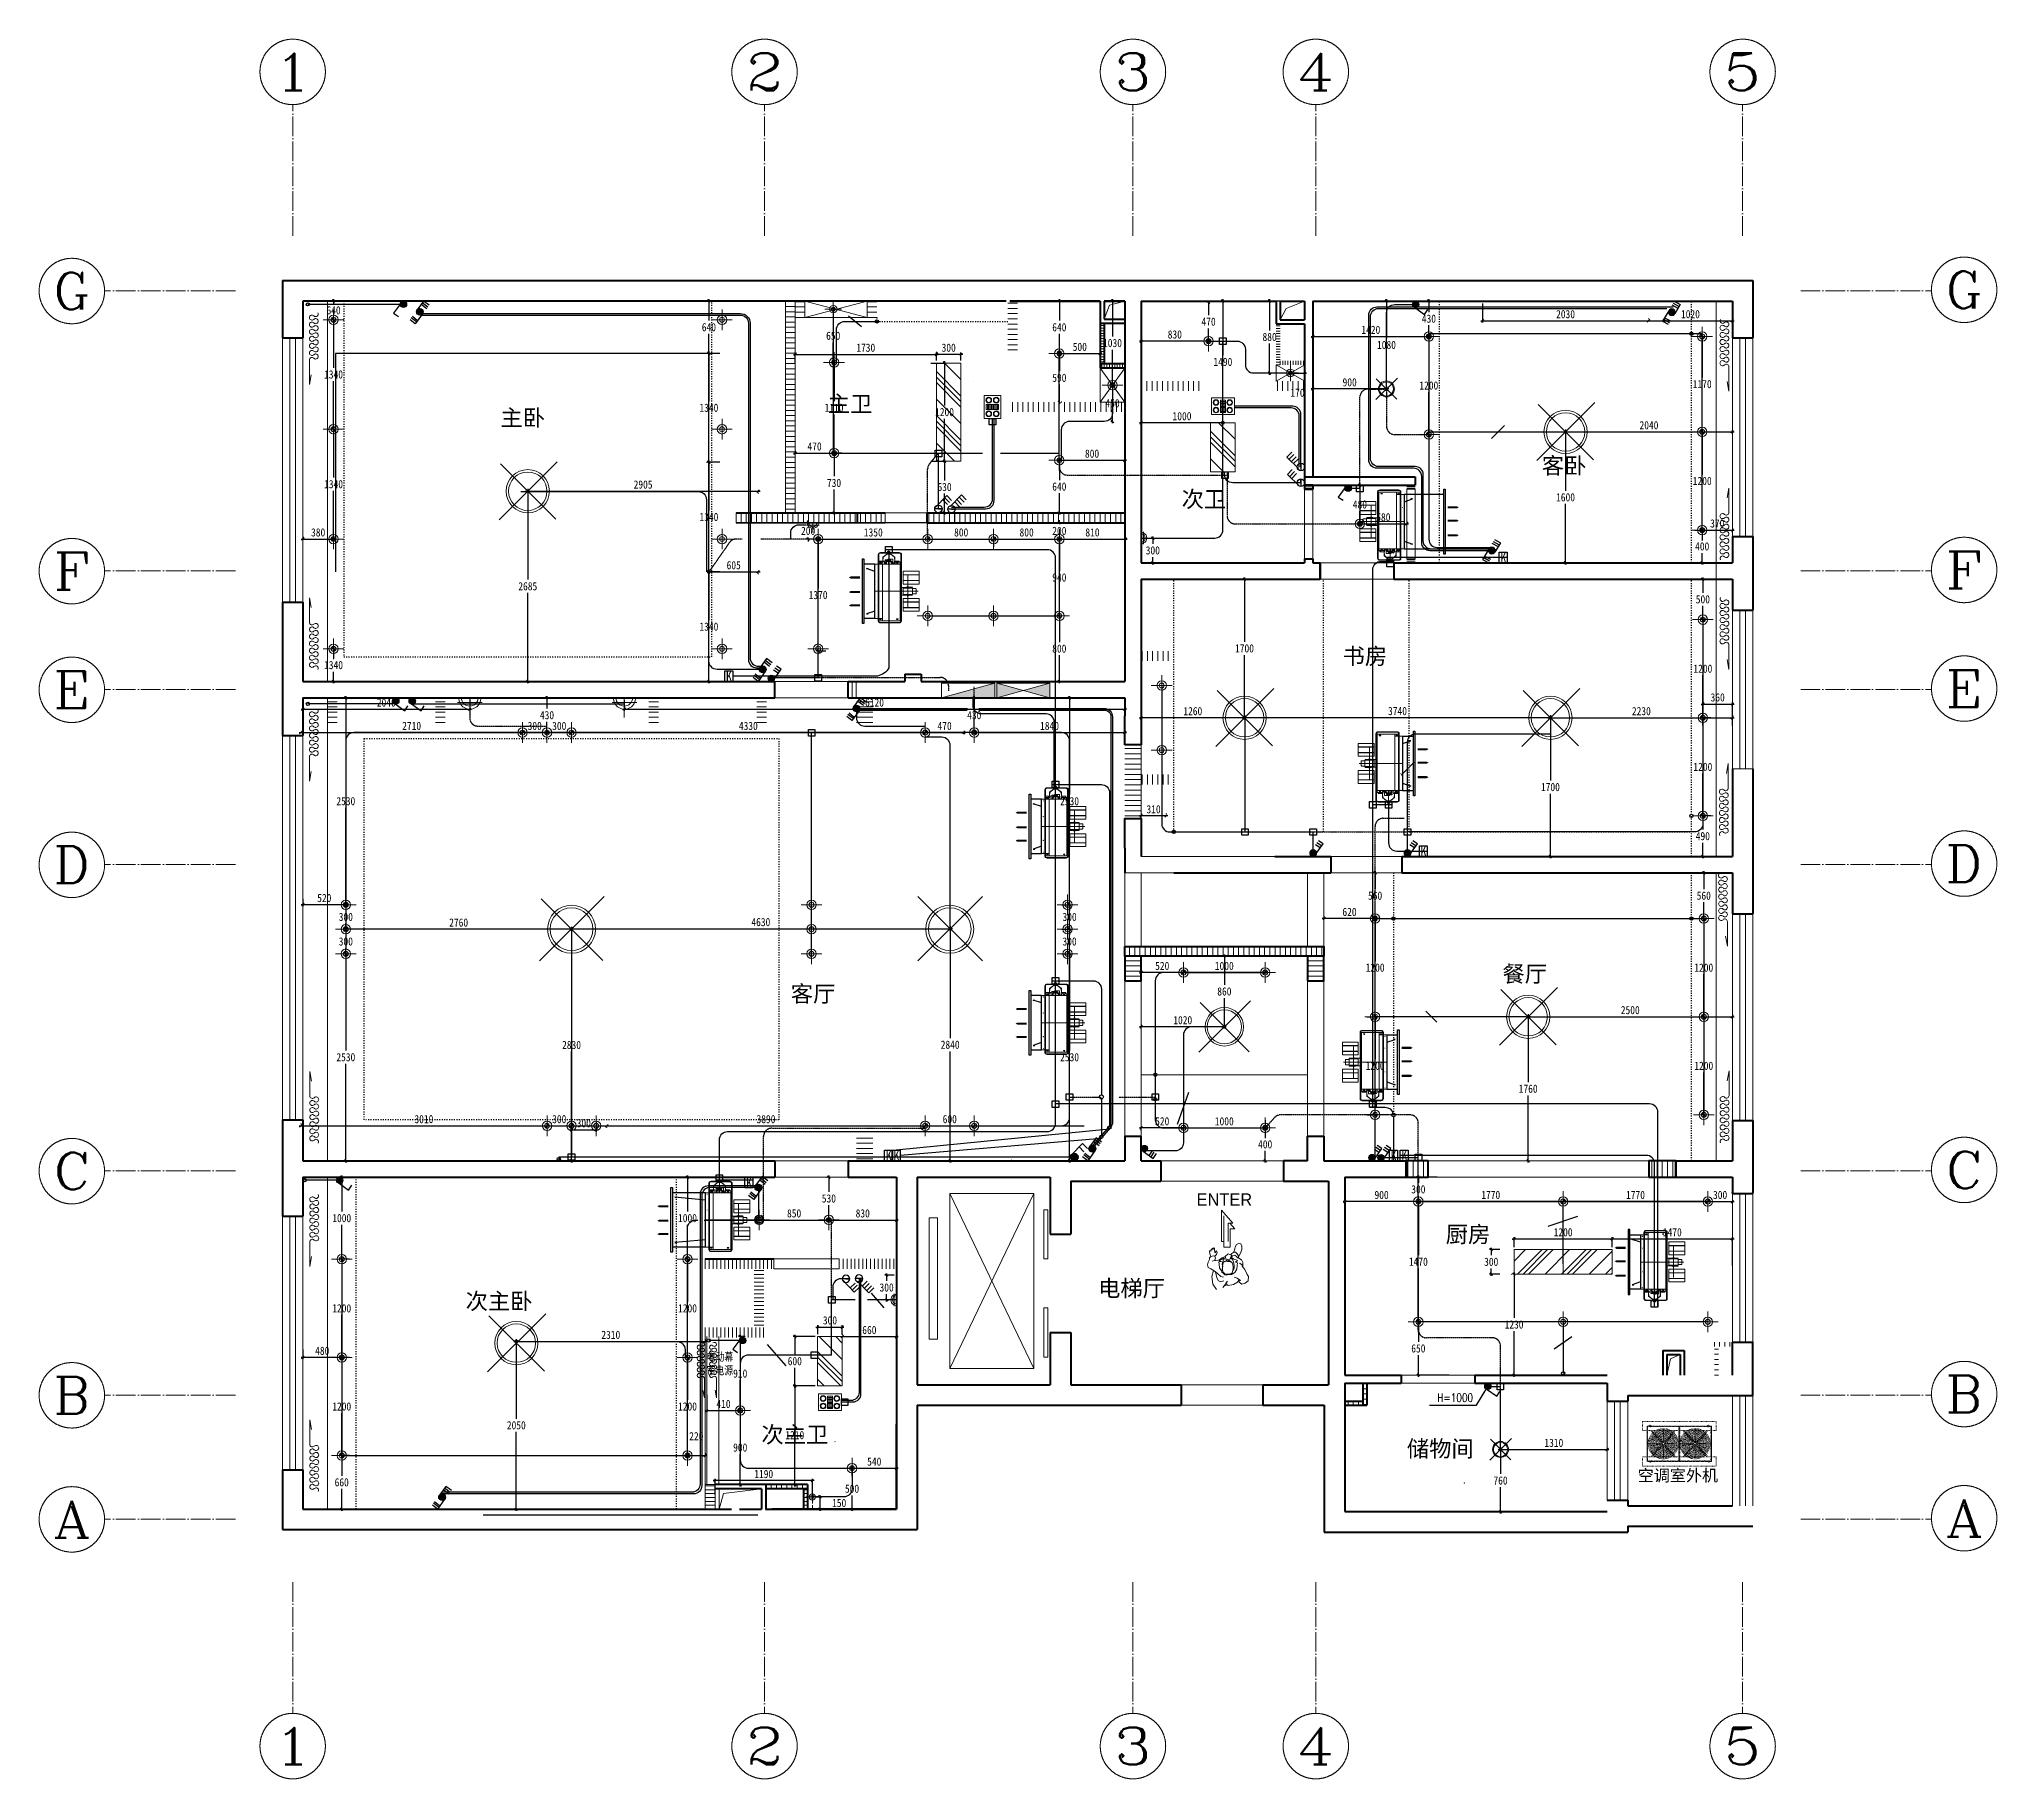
# Model space of a CAD drawing. Header units: millimetres. Extents: x -64529 to 3079702, y -28926 to 77119.
# Drawn here: x -38453 to -14514, y 32510 to 53778 of the extents above; entities that cross this region are included whole.
import ezdxf
from ezdxf.enums import TextEntityAlignment as Align

# ---------------------------------------------------------------- set-up
doc = ezdxf.new("R2010")
doc.units = ezdxf.units.MM
doc.header["$LTSCALE"] = 10
for name, pattern in [('ACAD_ISO03W100', [30, 12, -18]), ('ACAD_ISO04W100', [30.5, 24, -3, 0.5, -3]), ('DASH', [0.35, 0.25, -0.1])]:
    doc.linetypes.add(name, pattern=pattern)
doc.layers.get('0').update_dxf_attribs({"color": 255})
doc.layers.get('Defpoints').update_dxf_attribs({"color": 255})
for name, color, linetype, lineweight in [('1浅浅', 251, 'Continuous', 20), ('1灯位开关布线图', 1, 'Continuous', 30), ('1灯位开关布置图', 5, 'Continuous', 30), ('1灯具', 2, 'Continuous', 30), ('1空调', 3, 'Continuous', 30), ('A__轴线', 3, 'ACAD_ISO04W100', 0), ('入户小人', 251, 'Continuous', 5), ('家具线', 52, 'Continuous', 15), ('灯具', 52, 'Continuous', 0), ('空调主机', 7, 'Continuous', 13)]:
    doc.layers.add(name, color=color, linetype=linetype, lineweight=lineweight)
for name, color, linetype in [('2323', 4, 'Continuous'), ('A轴线', 82, 'ACAD_ISO04W100'), ('LAYER2', 8, 'Continuous'), ('图例及功率参数表', 252, 'Continuous'), ('家具细线', 38, 'Continuous'), ('辅助线', 8, 'Continuous')]:
    doc.layers.add(name, color=color, linetype=linetype)
doc.styles.add('_TCH_AXIS', font='COMPLEX', dxfattribs={"bigfont": 'GBCBIG'})
doc.styles.add('_THVAC_DIM', font='SIMPLEX', dxfattribs={"width": 0.8, "height": 3.5, "bigfont": 'HZTXT'})
doc.styles.add('COMPLEX', font='COMPLEX')
doc.styles.get("Standard").update_dxf_attribs({"font": ''})
doc.styles.add('夏建东', font='', dxfattribs={"width": 0.85})
doc.styles.add('宋体', font='', dxfattribs={"height": 2.5})
doc.styles.get('Standard').set_extended_font_data('SimSun')
doc.styles.get('夏建东').set_extended_font_data('SimSun')
doc.styles.get('宋体').set_extended_font_data('SimSun')
doc.dimstyles.new('g', dxfattribs={"dimtxt": 100, "dimasz": 31, "dimexe": 21, "dimexo": 30, "dimgap": 31, "dimtad": 1, "dimtih": 1, "dimtoh": 1, "dimdec": 0, "dimrnd": 10, "dimdsep": 46, "dimtxsty": '夏建东', "dimblk": 'OBLIQUE', "dimcen": 2.5, "dimdle": 21, "dimclrd": 5, "dimclre": 5, "dimclrt": 5, "dimadec": 0, "dimazin": 0, "dimtfac": 1, "dimtdec": 0, "dimtmove": 2, "dimatfit": 3, "dimldrblk": 'DOT', "dimfxl": 300, "dimlwd": -1, "dimlwe": -1, "dimarcsym": 1})
pattern_1 = [(180, (-735810.8, 30637.92), (-1e-14, -63.5), [])]
pattern_2 = [(90, (-408494.74, 31033.39), (-63.5, 0), [])]
pattern_3 = [(90, (301617.805, 50009.94), (-63.5, 0), [])]
pattern_4 = [(180, (-238973.89, 30755.78), (-1e-14, -63.5), [])]
pattern_5 = [(180, (-238583.89, 30755.78), (-1e-14, -63.5), [])]
pattern_6 = [(90, (-238514.44, 30755.78), (-63.5, 1e-14), [])]

msp = doc.modelspace()

# ---------------------------------------------------------------- texts
at = {"layer": '1浅浅', "lineweight": 5, "style": '宋体'}
for s, p in [('主卫', (-28810.1, 49219.5)), ('主卧', (-32812.8, 49051)), ('客卧', (-20078.7, 48464.6)), ('次卫', (-24483.2, 48055.4)), ('书房', (-22514.9, 46135.4)), ('餐厅', (-20559.7, 42251.3)), ('客厅', (-29262.1, 42007.3)), ('厨房', (-21253.4, 39067.2)), ('电梯厅', (-25504.4, 38407.1)), ('次主卧', (-33238.1, 38250.4)), ('次主卫', (-29621.4, 36619.2)), ('储物间', (-21728.8, 36446.2))]:
    msp.add_text(s, height=200, dxfattribs=at).set_placement(p)
at = {"layer": '1浅浅', "style": '宋体'}
msp.add_text('空调室外机', height=144, dxfattribs=at).set_placement((-18905.8, 36147.7))
at = {"layer": '1灯位开关布线图', "linetype": 'Continuous', "lineweight": 30, "char_height": 100, "attachment_point": 1, "style": '_THVAC_DIM'}
for s, insert, width in [('电动幕帘电源', (-30290.3, 37710), 391.501), ('H=1000', (-21357.2, 37220.3), 480.2)]:
    msp.add_mtext(s, dxfattribs=dict(at, insert=insert, width=width))
at = {"layer": '1空调', "linetype": 'Continuous', "lineweight": 30, "char_height": 120, "attachment_point": 1, "style": '夏建东'}
for insert in [(-20583.2, 47500.9), (-30053.6, 46050.9), (-21559.8, 43910.9), (-28097.9, 40190.9), (-28004.4, 40190.9), (-21924.7, 40190.9), (-21794.4, 40190.9), (-29807.5, 39857.2)]:
    msp.add_mtext_dynamic_manual_height_columns('K', width=106.214, gutter_width=12.5, heights=[0], dxfattribs=dict(at, insert=insert))

# ---------------------------------------------------------------- blocks, each defined once
blk = doc.blocks.new('20180504.16014101')
h = blk.add_hatch(color=7)
h.dxf.hatch_style = 1
edge = h.paths.add_edge_path()
edge.add_arc((159, 99), 38.5, 0, 360)
at = {"color": 7}
for p, q in [((129, 124), (0, 63)), ((0, 63), (31, 0)), ((29, 75), (60, 13)), ((56, 88), (86, 26))]:
    blk.add_line(p, q, dxfattribs=at)
blk.add_circle((159, 99), 38.5, dxfattribs=at)
blk = doc.blocks.new('三联双控')
at = {"layer": '2323', "color": 0}
for p, q in [((88362, 76505), (88446, 76592)), ((88420, 76564), (88464, 76516)), ((88432, 76575), (88477, 76528)), ((88446, 76592), (88491, 76545)), ((88283, 76428), (88332, 76379)), ((88299, 76445), (88348, 76395)), ((88312, 76461), (88361, 76411)), ((88332, 76379), (88408, 76457))]:
    blk.add_line(p, q, dxfattribs=at)
blk.add_circle((88384, 76480), 33.4, dxfattribs=at)
at = {"layer": 'LAYER2', "color": 0, "ltscale": 20}
for p, q in [((88351, 76483), (88381, 76514)), ((88352, 76471), (88393, 76512)), ((88356, 76462), (88402, 76508)), ((88362, 76455), (88409, 76502)), ((88370, 76450), (88414, 76494)), ((88380, 76447), (88417, 76484)), ((88395, 76449), (88416, 76469))]:
    blk.add_line(p, q, dxfattribs=at)
blk = doc.blocks.new('20180504.162427')
h = blk.add_hatch(color=7)
h.dxf.hatch_style = 1
edge = h.paths.add_edge_path()
edge.add_arc((39, 39), 38.5, 0, 360)
at = {"color": 7}
for p, q in [((76, 31), (160, 147)), ((160, 147), (101, 187))]:
    blk.add_line(p, q, dxfattribs=at)
blk.add_circle((39, 39), 38.5, dxfattribs=at)
blk = doc.blocks.new('_Oblique')
at = {"color": 0, "linetype": 'ByBlock', "lineweight": -2}
blk.add_line((-0.5, -0.5), (0.5, 0.5), dxfattribs=at)
blk = doc.blocks.new('*D346')
at = {"layer": '1灯位开关布置图', "color": 5}
for p, q in [((-32499, 48252), (-29637, 48252)), ((-32478, 48282), (-32478, 48273)), ((-29658, 48222), (-29658, 48231))]:
    blk.add_line(p, q, dxfattribs=at)
at = {"layer": 'Defpoints', "color": 0, "lineweight": 30}
for p in [(-32478, 48252), (-29658, 48252), (-29658, 48252)]:
    blk.add_point(p, dxfattribs=at)
at = {"layer": '1灯位开关布置图', "color": 5, "xscale": 31, "yscale": 31, "zscale": 31, "rotation": 180}
blk.add_blockref('_Oblique', (-32478, 48252), dxfattribs=at)
at = {"layer": '1灯位开关布置图', "color": 5, "xscale": 31, "yscale": 31, "zscale": 31}
blk.add_blockref('_Oblique', (-29658, 48252), dxfattribs=at)
at = {"layer": '1灯位开关布置图', "color": 5, "insert": (-31068, 48333), "char_height": 100, "attachment_point": 5, "style": '夏建东'}
blk.add_mtext('2905', dxfattribs=at)
blk = doc.blocks.new('_Dot')
at = {"color": 0, "linetype": 'ByBlock', "lineweight": -2}
blk.add_line((-0.5, 0), (-1, 0), dxfattribs=at)
at = {"color": 0, "linetype": 'ByBlock', "const_width": 0.5}
blk.add_lwpolyline([(-0.25, 0, 1), (0.25, 0, 1)], format="xyb", close=True, dxfattribs=at)
blk = doc.blocks.new('*D347')
at = {"layer": '1灯位开关布置图', "color": 5}
for p, q in [((-32508, 48252), (-32499, 48252)), ((-32478, 48273), (-32478, 47171)), ((-32478, 45906), (-32478, 47009)), ((-32535, 45927), (-32457, 45927))]:
    blk.add_line(p, q, dxfattribs=at)
at = {"layer": 'Defpoints', "color": 0, "lineweight": 30}
for p in [(-32478, 48252), (-32565, 45927), (-32478, 45927)]:
    blk.add_point(p, dxfattribs=at)
at = {"layer": '1灯位开关布置图', "color": 5, "xscale": 31, "yscale": 31, "zscale": 31}
for p, rotation in [((-32478, 48252), 90), ((-32478, 45927), 270)]:
    blk.add_blockref('_Oblique', p, dxfattribs=dict(at, rotation=rotation))
at = {"layer": '1灯位开关布置图', "color": 5, "insert": (-32478, 47090), "char_height": 100, "attachment_point": 5, "style": '夏建东'}
blk.add_mtext('2685', dxfattribs=at)
blk = doc.blocks.new('*D349')
at = {"layer": '1灯位开关布置图', "color": 5, "transparency": 16777216}
for p, q in [((-30155, 50577), (-30284, 50577)), ((-30263, 50598), (-30263, 50338)), ((-30263, 49916), (-30263, 50176)), ((-30129, 49937), (-30284, 49937))]:
    blk.add_line(p, q, dxfattribs=at)
at = {"layer": 'Defpoints', "color": 0, "lineweight": 30, "transparency": 16777216}
for p in [(-30125, 50577), (-30263, 49937), (-30099, 49937)]:
    blk.add_point(p, dxfattribs=at)
at = {"layer": '1灯位开关布置图', "color": 5, "transparency": 16777216, "xscale": 31, "yscale": 31, "zscale": 31}
for p, rotation in [((-30263, 50577), 90), ((-30263, 49937), 270)]:
    blk.add_blockref('_Oblique', p, dxfattribs=dict(at, rotation=rotation))
at = {"layer": '1灯位开关布置图', "color": 5, "transparency": 16777216, "insert": (-30263, 50257), "char_height": 100, "attachment_point": 5, "style": '夏建东'}
blk.add_mtext('640', dxfattribs=at)
blk = doc.blocks.new('*D350')
at = {"layer": '1灯位开关布置图', "color": 5, "transparency": 16777216}
for p, q in [((-30129, 49937), (-30284, 49937)), ((-30263, 49958), (-30263, 49353)), ((-30263, 48586), (-30263, 49191)), ((-30129, 48607), (-30284, 48607))]:
    blk.add_line(p, q, dxfattribs=at)
at = {"layer": 'Defpoints', "color": 0, "lineweight": 30, "transparency": 16777216}
for p in [(-30099, 49937), (-30263, 48607), (-30099, 48607)]:
    blk.add_point(p, dxfattribs=at)
at = {"layer": '1灯位开关布置图', "color": 5, "transparency": 16777216, "xscale": 31, "yscale": 31, "zscale": 31}
for p, rotation in [((-30263, 49937), 90), ((-30263, 48607), 270)]:
    blk.add_blockref('_Oblique', p, dxfattribs=dict(at, rotation=rotation))
at = {"layer": '1灯位开关布置图', "color": 5, "transparency": 16777216, "insert": (-30263, 49272), "char_height": 100, "attachment_point": 5, "style": '夏建东'}
blk.add_mtext('1340', dxfattribs=at)
blk = doc.blocks.new('*D351')
at = {"layer": '1灯位开关布置图', "color": 5, "transparency": 16777216}
for p, q in [((-30293, 48607), (-30284, 48607)), ((-30263, 48628), (-30263, 48017)), ((-30263, 47245), (-30263, 47855)), ((-30129, 47266), (-30284, 47266))]:
    blk.add_line(p, q, dxfattribs=at)
at = {"layer": 'Defpoints', "color": 0, "lineweight": 30, "transparency": 16777216}
for p in [(-30263, 48607), (-30263, 47266), (-30099, 47266)]:
    blk.add_point(p, dxfattribs=at)
at = {"layer": '1灯位开关布置图', "color": 5, "transparency": 16777216, "xscale": 31, "yscale": 31, "zscale": 31}
for p, rotation in [((-30263, 48607), 90), ((-30263, 47266), 270)]:
    blk.add_blockref('_Oblique', p, dxfattribs=dict(at, rotation=rotation))
at = {"layer": '1灯位开关布置图', "color": 5, "transparency": 16777216, "insert": (-30263, 47936), "char_height": 100, "attachment_point": 5, "style": '夏建东'}
blk.add_mtext('1340', dxfattribs=at)
blk = doc.blocks.new('*D352')
at = {"layer": '1灯位开关布置图', "color": 5, "transparency": 16777216}
for p, q in [((-30129, 47266), (-30284, 47266)), ((-30263, 47287), (-30263, 46677)), ((-30263, 45906), (-30263, 46515)), ((-30265, 45927), (-30242, 45927))]:
    blk.add_line(p, q, dxfattribs=at)
at = {"layer": 'Defpoints', "color": 0, "lineweight": 30, "transparency": 16777216}
for p in [(-30099, 47266), (-30295, 45927), (-30263, 45927)]:
    blk.add_point(p, dxfattribs=at)
at = {"layer": '1灯位开关布置图', "color": 5, "transparency": 16777216, "xscale": 31, "yscale": 31, "zscale": 31}
for p, rotation in [((-30263, 47266), 90), ((-30263, 45927), 270)]:
    blk.add_blockref('_Oblique', p, dxfattribs=dict(at, rotation=rotation))
at = {"layer": '1灯位开关布置图', "color": 5, "transparency": 16777216, "insert": (-30263, 46596), "char_height": 100, "attachment_point": 5, "style": '夏建东'}
blk.add_mtext('1340', dxfattribs=at)
blk = doc.blocks.new('*D353')
at = {"layer": '1灯位开关布置图', "color": 5, "transparency": 16777216}
for p, q in [((-30284, 47266), (-29637, 47266)), ((-30263, 47296), (-30263, 47287)), ((-29658, 47236), (-29658, 47245))]:
    blk.add_line(p, q, dxfattribs=at)
at = {"layer": 'Defpoints', "color": 0, "lineweight": 30, "transparency": 16777216}
for p in [(-30263, 47266), (-29658, 47266), (-29658, 47266)]:
    blk.add_point(p, dxfattribs=at)
at = {"layer": '1灯位开关布置图', "color": 5, "transparency": 16777216, "xscale": 31, "yscale": 31, "zscale": 31, "rotation": 180}
blk.add_blockref('_Oblique', (-30263, 47266), dxfattribs=at)
at = {"layer": '1灯位开关布置图', "color": 5, "transparency": 16777216, "xscale": 31, "yscale": 31, "zscale": 31}
blk.add_blockref('_Oblique', (-29658, 47266), dxfattribs=at)
at = {"layer": '1灯位开关布置图', "color": 5, "transparency": 16777216, "insert": (-29960, 47347), "char_height": 100, "attachment_point": 5, "style": '夏建东'}
blk.add_mtext('605', dxfattribs=at)
blk = doc.blocks.new('*D354')
at = {"layer": '1灯位开关布置图', "color": 5}
for p, q in [((-34829, 50577), (-34874, 50577)), ((-34853, 50598), (-34853, 50544)), ((-34883, 50348), (-34874, 50348)), ((-34853, 50327), (-34853, 50382))]:
    blk.add_line(p, q, dxfattribs=at)
at = {"layer": 'Defpoints', "color": 0, "lineweight": 30}
for p in [(-34799, 50577), (-34853, 50348), (-34853, 50348)]:
    blk.add_point(p, dxfattribs=at)
at = {"layer": '1灯位开关布置图', "color": 5, "xscale": 31, "yscale": 31, "zscale": 31}
for p, rotation in [((-34853, 50577), 90), ((-34853, 50348), 270)]:
    blk.add_blockref('_Oblique', p, dxfattribs=dict(at, rotation=rotation))
at = {"layer": '1灯位开关布置图', "color": 5, "insert": (-34853, 50463), "char_height": 100, "attachment_point": 5, "style": '夏建东'}
blk.add_mtext('640', dxfattribs=at)
blk = doc.blocks.new('*D355')
at = {"layer": '1灯位开关布置图', "color": 5}
for p, q in [((-34853, 50369), (-34853, 49760)), ((-34823, 50348), (-34832, 50348)), ((-34853, 48988), (-34853, 49598)), ((-34883, 49009), (-34874, 49009))]:
    blk.add_line(p, q, dxfattribs=at)
at = {"layer": 'Defpoints', "color": 0, "lineweight": 30}
for p in [(-34853, 50348), (-34853, 49009), (-34853, 49009)]:
    blk.add_point(p, dxfattribs=at)
at = {"layer": '1灯位开关布置图', "color": 5, "xscale": 31, "yscale": 31, "zscale": 31}
for p, rotation in [((-34853, 50348), 90), ((-34853, 49009), 270)]:
    blk.add_blockref('_Oblique', p, dxfattribs=dict(at, rotation=rotation))
at = {"layer": '1灯位开关布置图', "color": 5, "insert": (-34853, 49679), "char_height": 100, "attachment_point": 5, "style": '夏建东'}
blk.add_mtext('1340', dxfattribs=at)
blk = doc.blocks.new('*D356')
at = {"layer": '1灯位开关布置图', "color": 5, "ltscale": 0.1}
for p, q in [((-34883, 49009), (-34874, 49009)), ((-34853, 49030), (-34853, 48419)), ((-34853, 47646), (-34853, 48257)), ((-34883, 47667), (-34874, 47667))]:
    blk.add_line(p, q, dxfattribs=at)
at = {"layer": 'Defpoints', "color": 0, "lineweight": 30, "ltscale": 0.1}
for p in [(-34853, 49009), (-34853, 47667), (-34853, 47667)]:
    blk.add_point(p, dxfattribs=at)
at = {"layer": '1灯位开关布置图', "color": 5, "ltscale": 0.1, "xscale": 31, "yscale": 31, "zscale": 31}
for p, rotation in [((-34853, 49009), 90), ((-34853, 47667), 270)]:
    blk.add_blockref('_Oblique', p, dxfattribs=dict(at, rotation=rotation))
at = {"layer": '1灯位开关布置图', "color": 5, "ltscale": 0.1, "insert": (-34853, 48338), "char_height": 100, "attachment_point": 5, "style": '夏建东'}
blk.add_mtext('1340', dxfattribs=at)
blk = doc.blocks.new('*D357')
at = {"layer": '1灯位开关布置图', "color": 5}
for p, q in [((-34883, 46326), (-34874, 46326)), ((-34853, 46347), (-34853, 46207)), ((-34853, 45906), (-34853, 46045)), ((-34708, 45927), (-34874, 45927))]:
    blk.add_line(p, q, dxfattribs=at)
at = {"layer": 'Defpoints', "color": 0, "lineweight": 30}
for p in [(-34853, 46326), (-34853, 45927), (-34678, 45927)]:
    blk.add_point(p, dxfattribs=at)
at = {"layer": '1灯位开关布置图', "color": 5, "xscale": 31, "yscale": 31, "zscale": 31}
for p, rotation in [((-34853, 46326), 90), ((-34853, 45927), 270)]:
    blk.add_blockref('_Oblique', p, dxfattribs=dict(at, rotation=rotation))
at = {"layer": '1灯位开关布置图', "color": 5, "insert": (-34853, 46126), "char_height": 100, "attachment_point": 5, "style": '夏建东'}
blk.add_mtext('1340', dxfattribs=at)
blk = doc.blocks.new('*D358')
at = {"layer": '1灯位开关布置图', "color": 5}
for p, q in [((-35249, 47667), (-34832, 47667)), ((-35228, 47697), (-35228, 47688)), ((-34853, 47637), (-34853, 47646))]:
    blk.add_line(p, q, dxfattribs=at)
at = {"layer": 'Defpoints', "color": 0, "lineweight": 30}
for p in [(-35228, 47667), (-34853, 47667), (-34853, 47667)]:
    blk.add_point(p, dxfattribs=at)
at = {"layer": '1灯位开关布置图', "color": 5, "xscale": 31, "yscale": 31, "zscale": 31, "rotation": 180}
blk.add_blockref('_Oblique', (-35228, 47667), dxfattribs=at)
at = {"layer": '1灯位开关布置图', "color": 5, "xscale": 31, "yscale": 31, "zscale": 31}
blk.add_blockref('_Oblique', (-34853, 47667), dxfattribs=at)
at = {"layer": '1灯位开关布置图', "color": 5, "insert": (-35041, 47748), "char_height": 100, "attachment_point": 5, "style": '夏建东'}
blk.add_mtext('380', dxfattribs=at)
blk = doc.blocks.new('*D359')
at = {"layer": '1灯位开关布置图', "color": 5, "transparency": 16777216}
for p, q in [((-29050, 47867), (-29050, 47898)), ((-28883, 47867), (-29071, 47867)), ((-28958, 47667), (-29071, 47667)), ((-29050, 47867), (-29050, 47848)), ((-29050, 47667), (-29050, 47686)), ((-29050, 47667), (-29050, 47636))]:
    blk.add_line(p, q, dxfattribs=at)
at = {"layer": 'Defpoints', "color": 0, "lineweight": 30, "transparency": 16777216}
for p in [(-29050, 47667), (-28928, 47667), (-28853, 47867)]:
    blk.add_point(p, dxfattribs=at)
at = {"layer": '1灯位开关布置图', "color": 5, "transparency": 16777216, "xscale": 31, "yscale": 31, "zscale": 31}
for p, rotation in [((-29050, 47867), 270), ((-29050, 47667), 90)]:
    blk.add_blockref('_Oblique', p, dxfattribs=dict(at, rotation=rotation))
at = {"layer": '1灯位开关布置图', "color": 5, "transparency": 16777216, "insert": (-29050, 47767), "char_height": 100, "attachment_point": 5, "style": '夏建东'}
blk.add_mtext('200', dxfattribs=at)
blk = doc.blocks.new('*D360')
at = {"layer": '1灯位开关布置图', "color": 5, "transparency": 16777216}
for p, q in [((-28958, 47667), (-28949, 47667)), ((-28928, 47688), (-28928, 47063)), ((-28928, 46276), (-28928, 46901)), ((-28832, 46297), (-28949, 46297))]:
    blk.add_line(p, q, dxfattribs=at)
at = {"layer": 'Defpoints', "color": 0, "lineweight": 30, "transparency": 16777216}
for p in [(-28928, 47667), (-28928, 46297), (-28802, 46297)]:
    blk.add_point(p, dxfattribs=at)
at = {"layer": '1灯位开关布置图', "color": 5, "transparency": 16777216, "xscale": 31, "yscale": 31, "zscale": 31}
for p, rotation in [((-28928, 47667), 90), ((-28928, 46297), 270)]:
    blk.add_blockref('_Oblique', p, dxfattribs=dict(at, rotation=rotation))
at = {"layer": '1灯位开关布置图', "color": 5, "transparency": 16777216, "insert": (-28928, 46982), "char_height": 100, "attachment_point": 5, "style": '夏建东'}
blk.add_mtext('1370', dxfattribs=at)
blk = doc.blocks.new('*D361')
at = {"layer": '1灯位开关布置图', "color": 5, "transparency": 16777216}
for p, q in [((-28949, 47667), (-27557, 47667)), ((-28928, 47697), (-28928, 47688)), ((-27578, 47637), (-27578, 47646))]:
    blk.add_line(p, q, dxfattribs=at)
at = {"layer": 'Defpoints', "color": 0, "lineweight": 30, "transparency": 16777216}
for p in [(-28928, 47667), (-27578, 47667), (-27578, 47667)]:
    blk.add_point(p, dxfattribs=at)
at = {"layer": '1灯位开关布置图', "color": 5, "transparency": 16777216, "xscale": 31, "yscale": 31, "zscale": 31, "rotation": 180}
blk.add_blockref('_Oblique', (-28928, 47667), dxfattribs=at)
at = {"layer": '1灯位开关布置图', "color": 5, "transparency": 16777216, "xscale": 31, "yscale": 31, "zscale": 31}
blk.add_blockref('_Oblique', (-27578, 47667), dxfattribs=at)
at = {"layer": '1灯位开关布置图', "color": 5, "transparency": 16777216, "insert": (-28253, 47748), "char_height": 100, "attachment_point": 5, "style": '夏建东'}
blk.add_mtext('1350', dxfattribs=at)
blk = doc.blocks.new('*D362')
at = {"layer": '1灯位开关布置图', "color": 5, "transparency": 16777216}
for p, q in [((-27599, 47667), (-26757, 47667)), ((-27578, 47697), (-27578, 47688)), ((-26778, 47571), (-26778, 47688))]:
    blk.add_line(p, q, dxfattribs=at)
at = {"layer": 'Defpoints', "color": 0, "lineweight": 30, "transparency": 16777216}
for p in [(-27578, 47667), (-26778, 47667), (-26778, 47541)]:
    blk.add_point(p, dxfattribs=at)
at = {"layer": '1灯位开关布置图', "color": 5, "transparency": 16777216, "xscale": 31, "yscale": 31, "zscale": 31, "rotation": 180}
blk.add_blockref('_Oblique', (-27578, 47667), dxfattribs=at)
at = {"layer": '1灯位开关布置图', "color": 5, "transparency": 16777216, "xscale": 31, "yscale": 31, "zscale": 31}
blk.add_blockref('_Oblique', (-26778, 47667), dxfattribs=at)
at = {"layer": '1灯位开关布置图', "color": 5, "transparency": 16777216, "insert": (-27178, 47748), "char_height": 100, "attachment_point": 5, "style": '夏建东'}
blk.add_mtext('800', dxfattribs=at)
blk = doc.blocks.new('*D363')
at = {"layer": '1灯位开关布置图', "color": 5, "transparency": 16777216}
for p, q in [((-26799, 47667), (-25957, 47667)), ((-26778, 47571), (-26778, 47688)), ((-25978, 47571), (-25978, 47688))]:
    blk.add_line(p, q, dxfattribs=at)
at = {"layer": 'Defpoints', "color": 0, "lineweight": 30, "transparency": 16777216}
for p in [(-25978, 47667), (-26778, 47541), (-25978, 47541)]:
    blk.add_point(p, dxfattribs=at)
at = {"layer": '1灯位开关布置图', "color": 5, "transparency": 16777216, "xscale": 31, "yscale": 31, "zscale": 31, "rotation": 180}
blk.add_blockref('_Oblique', (-26778, 47667), dxfattribs=at)
at = {"layer": '1灯位开关布置图', "color": 5, "transparency": 16777216, "xscale": 31, "yscale": 31, "zscale": 31}
blk.add_blockref('_Oblique', (-25978, 47667), dxfattribs=at)
at = {"layer": '1灯位开关布置图', "color": 5, "transparency": 16777216, "insert": (-26378, 47748), "char_height": 100, "attachment_point": 5, "style": '夏建东'}
blk.add_mtext('800', dxfattribs=at)
blk = doc.blocks.new('*D364')
at = {"layer": '1灯位开关布置图', "color": 5, "transparency": 16777216}
for p, q in [((-25999, 47667), (-25147, 47667)), ((-25978, 47571), (-25978, 47688)), ((-25168, 47543), (-25168, 47688))]:
    blk.add_line(p, q, dxfattribs=at)
at = {"layer": 'Defpoints', "color": 0, "lineweight": 30, "transparency": 16777216}
for p in [(-25168, 47667), (-25978, 47541), (-25168, 47513)]:
    blk.add_point(p, dxfattribs=at)
at = {"layer": '1灯位开关布置图', "color": 5, "transparency": 16777216, "xscale": 31, "yscale": 31, "zscale": 31, "rotation": 180}
blk.add_blockref('_Oblique', (-25978, 47667), dxfattribs=at)
at = {"layer": '1灯位开关布置图', "color": 5, "transparency": 16777216, "xscale": 31, "yscale": 31, "zscale": 31}
blk.add_blockref('_Oblique', (-25168, 47667), dxfattribs=at)
at = {"layer": '1灯位开关布置图', "color": 5, "transparency": 16777216, "insert": (-25573, 47748), "char_height": 100, "attachment_point": 5, "style": '夏建东'}
blk.add_mtext('810', dxfattribs=at)
blk = doc.blocks.new('*D365')
at = {"layer": '1灯位开关布置图', "color": 5, "transparency": 16777216}
for p, q in [((-25978, 47867), (-25978, 47898)), ((-26008, 47667), (-25999, 47667)), ((-25978, 47867), (-25978, 47848)), ((-25978, 47667), (-25978, 47686)), ((-25978, 47667), (-25978, 47636)), ((-25973, 47867), (-25957, 47867))]:
    blk.add_line(p, q, dxfattribs=at)
at = {"layer": 'Defpoints', "color": 0, "lineweight": 30, "transparency": 16777216}
for p in [(-26003, 47867), (-25978, 47667), (-25978, 47667)]:
    blk.add_point(p, dxfattribs=at)
at = {"layer": '1灯位开关布置图', "color": 5, "transparency": 16777216, "xscale": 31, "yscale": 31, "zscale": 31}
for p, rotation in [((-25978, 47867), 270), ((-25978, 47667), 90)]:
    blk.add_blockref('_Oblique', p, dxfattribs=dict(at, rotation=rotation))
at = {"layer": '1灯位开关布置图', "color": 5, "transparency": 16777216, "insert": (-25978, 47767), "char_height": 100, "attachment_point": 5, "style": '夏建东'}
blk.add_mtext('200', dxfattribs=at)
blk = doc.blocks.new('*D366')
at = {"layer": '1灯位开关布置图', "color": 5, "transparency": 16777216}
for p, q in [((-26100, 47667), (-25957, 47667)), ((-25978, 47688), (-25978, 47278)), ((-25978, 46706), (-25978, 47116)), ((-26008, 46727), (-25999, 46727))]:
    blk.add_line(p, q, dxfattribs=at)
at = {"layer": 'Defpoints', "color": 0, "lineweight": 30, "transparency": 16777216}
for p in [(-26130, 47667), (-25978, 46727), (-25978, 46727)]:
    blk.add_point(p, dxfattribs=at)
at = {"layer": '1灯位开关布置图', "color": 5, "transparency": 16777216, "xscale": 31, "yscale": 31, "zscale": 31}
for p, rotation in [((-25978, 47667), 90), ((-25978, 46727), 270)]:
    blk.add_blockref('_Oblique', p, dxfattribs=dict(at, rotation=rotation))
at = {"layer": '1灯位开关布置图', "color": 5, "transparency": 16777216, "insert": (-25978, 47197), "char_height": 100, "attachment_point": 5, "style": '夏建东'}
blk.add_mtext('940', dxfattribs=at)
blk = doc.blocks.new('*D367')
at = {"layer": '1灯位开关布置图', "color": 5, "transparency": 16777216}
for p, q in [((-26008, 46727), (-25999, 46727)), ((-25978, 46748), (-25978, 46408)), ((-25978, 45906), (-25978, 46246)), ((-26106, 45927), (-25957, 45927))]:
    blk.add_line(p, q, dxfattribs=at)
at = {"layer": 'Defpoints', "color": 0, "lineweight": 30, "transparency": 16777216}
for p in [(-25978, 46727), (-26136, 45927), (-25978, 45927)]:
    blk.add_point(p, dxfattribs=at)
at = {"layer": '1灯位开关布置图', "color": 5, "transparency": 16777216, "xscale": 31, "yscale": 31, "zscale": 31}
for p, rotation in [((-25978, 46727), 90), ((-25978, 45927), 270)]:
    blk.add_blockref('_Oblique', p, dxfattribs=dict(at, rotation=rotation))
at = {"layer": '1灯位开关布置图', "color": 5, "transparency": 16777216, "insert": (-25978, 46327), "char_height": 100, "attachment_point": 5, "style": '夏建东'}
blk.add_mtext('800', dxfattribs=at)
blk = doc.blocks.new('*D368')
at = {"layer": '1灯位开关布置图', "color": 5}
for p, q in [((-28773, 50477), (-28764, 50477)), ((-28743, 50498), (-28743, 50233)), ((-28743, 49806), (-28743, 50071)), ((-28696, 49827), (-28764, 49827))]:
    blk.add_line(p, q, dxfattribs=at)
at = {"layer": 'Defpoints', "color": 0, "lineweight": 30}
for p in [(-28743, 50477), (-28743, 49827), (-28666, 49827)]:
    blk.add_point(p, dxfattribs=at)
at = {"layer": '1灯位开关布置图', "color": 5, "xscale": 31, "yscale": 31, "zscale": 31}
for p, rotation in [((-28743, 50477), 90), ((-28743, 49827), 270)]:
    blk.add_blockref('_Oblique', p, dxfattribs=dict(at, rotation=rotation))
at = {"layer": '1灯位开关布置图', "color": 5, "insert": (-28743, 50152), "char_height": 100, "attachment_point": 5, "style": '夏建东'}
blk.add_mtext('650', dxfattribs=at)
blk = doc.blocks.new('*D369')
at = {"layer": '1灯位开关布置图', "color": 5}
for p, q in [((-28696, 49827), (-28754, 49827)), ((-28733, 49848), (-28733, 49353)), ((-28733, 48697), (-28733, 49191)), ((-28637, 48718), (-28754, 48718))]:
    blk.add_line(p, q, dxfattribs=at)
at = {"layer": 'Defpoints', "color": 0, "lineweight": 30}
for p in [(-28666, 49827), (-28733, 48718), (-28607, 48718)]:
    blk.add_point(p, dxfattribs=at)
at = {"layer": '1灯位开关布置图', "color": 5, "xscale": 31, "yscale": 31, "zscale": 31}
for p, rotation in [((-28733, 49827), 90), ((-28733, 48718), 270)]:
    blk.add_blockref('_Oblique', p, dxfattribs=dict(at, rotation=rotation))
at = {"layer": '1灯位开关布置图', "color": 5, "insert": (-28733, 49272), "char_height": 100, "attachment_point": 5, "style": '夏建东'}
blk.add_mtext('1110', dxfattribs=at)
blk = doc.blocks.new('*D370')
at = {"layer": '1灯位开关布置图', "color": 5}
for p, q in [((-28763, 48718), (-28754, 48718)), ((-28733, 48739), (-28733, 48434)), ((-28733, 47966), (-28733, 48272)), ((-28637, 47987), (-28754, 47987))]:
    blk.add_line(p, q, dxfattribs=at)
at = {"layer": 'Defpoints', "color": 0, "lineweight": 30}
for p in [(-28733, 48718), (-28733, 47987), (-28607, 47987)]:
    blk.add_point(p, dxfattribs=at)
at = {"layer": '1灯位开关布置图', "color": 5, "xscale": 31, "yscale": 31, "zscale": 31}
for p, rotation in [((-28733, 48718), 90), ((-28733, 47987), 270)]:
    blk.add_blockref('_Oblique', p, dxfattribs=dict(at, rotation=rotation))
at = {"layer": '1灯位开关布置图', "color": 5, "insert": (-28733, 48353), "char_height": 100, "attachment_point": 5, "style": '夏建东'}
blk.add_mtext('730', dxfattribs=at)
blk = doc.blocks.new('*D371')
at = {"layer": '1灯位开关布置图', "color": 5}
for p, q in [((-29229, 48718), (-28712, 48718)), ((-29208, 48744), (-29208, 48739)), ((-28733, 48748), (-28733, 48739))]:
    blk.add_line(p, q, dxfattribs=at)
at = {"layer": 'Defpoints', "color": 0, "lineweight": 30}
for p in [(-29208, 48714), (-28733, 48718), (-28733, 48718)]:
    blk.add_point(p, dxfattribs=at)
at = {"layer": '1灯位开关布置图', "color": 5, "xscale": 31, "yscale": 31, "zscale": 31, "rotation": 180}
blk.add_blockref('_Oblique', (-29208, 48718), dxfattribs=at)
at = {"layer": '1灯位开关布置图', "color": 5, "xscale": 31, "yscale": 31, "zscale": 31}
blk.add_blockref('_Oblique', (-28733, 48718), dxfattribs=at)
at = {"layer": '1灯位开关布置图', "color": 5, "insert": (-28971, 48799), "char_height": 100, "attachment_point": 5, "style": '夏建东'}
blk.add_mtext('470', dxfattribs=at)
blk = doc.blocks.new('*D372')
at = {"layer": '1灯位开关布置图', "color": 5}
for p, q in [((-29229, 49925), (-27460, 49925)), ((-29208, 49818), (-29208, 49946)), ((-27481, 49955), (-27481, 49946))]:
    blk.add_line(p, q, dxfattribs=at)
at = {"layer": 'Defpoints', "color": 0, "lineweight": 30}
for p in [(-27481, 49925), (-27481, 49925), (-29208, 49788)]:
    blk.add_point(p, dxfattribs=at)
at = {"layer": '1灯位开关布置图', "color": 5, "xscale": 31, "yscale": 31, "zscale": 31, "rotation": 180}
blk.add_blockref('_Oblique', (-29208, 49925), dxfattribs=at)
at = {"layer": '1灯位开关布置图', "color": 5, "xscale": 31, "yscale": 31, "zscale": 31}
blk.add_blockref('_Oblique', (-27481, 49925), dxfattribs=at)
at = {"layer": '1灯位开关布置图', "color": 5, "insert": (-28345, 50006), "char_height": 100, "attachment_point": 5, "style": '夏建东'}
blk.add_mtext('1730', dxfattribs=at)
blk = doc.blocks.new('*D373')
at = {"layer": '1灯位开关布置图', "color": 5}
for p, q in [((-27160, 49925), (-27502, 49925)), ((-27481, 49848), (-27481, 49946)), ((-27181, 49848), (-27181, 49946))]:
    blk.add_line(p, q, dxfattribs=at)
at = {"layer": 'Defpoints', "color": 0, "lineweight": 30}
for p in [(-27481, 49925), (-27481, 49818), (-27181, 49818)]:
    blk.add_point(p, dxfattribs=at)
at = {"layer": '1灯位开关布置图', "color": 5, "xscale": 31, "yscale": 31, "zscale": 31, "rotation": 180}
blk.add_blockref('_Oblique', (-27481, 49925), dxfattribs=at)
at = {"layer": '1灯位开关布置图', "color": 5, "xscale": 31, "yscale": 31, "zscale": 31}
blk.add_blockref('_Oblique', (-27181, 49925), dxfattribs=at)
at = {"layer": '1灯位开关布置图', "color": 5, "insert": (-27331, 50006), "char_height": 100, "attachment_point": 5, "style": '夏建东'}
blk.add_mtext('300', dxfattribs=at)
blk = doc.blocks.new('*D374')
at = {"layer": '1灯位开关布置图', "color": 5, "transparency": 16777216}
for p, q in [((-27551, 49819), (-27361, 49819)), ((-27382, 49840), (-27382, 49300)), ((-27382, 48598), (-27382, 49138)), ((-27551, 48619), (-27361, 48619))]:
    blk.add_line(p, q, dxfattribs=at)
at = {"layer": 'Defpoints', "color": 0, "lineweight": 30, "transparency": 16777216}
for p in [(-27581, 49819), (-27581, 48619), (-27382, 48619)]:
    blk.add_point(p, dxfattribs=at)
at = {"layer": '1灯位开关布置图', "color": 5, "transparency": 16777216, "xscale": 31, "yscale": 31, "zscale": 31}
for p, rotation in [((-27382, 49819), 90), ((-27382, 48619), 270)]:
    blk.add_blockref('_Oblique', p, dxfattribs=dict(at, rotation=rotation))
at = {"layer": '1灯位开关布置图', "color": 5, "transparency": 16777216, "insert": (-27382, 49219), "char_height": 100, "attachment_point": 5, "style": '夏建东'}
blk.add_mtext('1200', dxfattribs=at)
blk = doc.blocks.new('*D375')
at = {"layer": '1灯位开关布置图', "color": 5, "transparency": 16777216}
for p, q in [((-21992, 50577), (-21957, 50577)), ((-21978, 50598), (-21978, 50121)), ((-21978, 49481), (-21978, 49959)), ((-21948, 49502), (-21957, 49502))]:
    blk.add_line(p, q, dxfattribs=at)
at = {"layer": 'Defpoints', "color": 0, "lineweight": 30, "transparency": 16777216}
for p in [(-22022, 50577), (-21978, 49502), (-21978, 49502)]:
    blk.add_point(p, dxfattribs=at)
at = {"layer": '1灯位开关布置图', "color": 5, "transparency": 16777216, "xscale": 31, "yscale": 31, "zscale": 31}
for p, rotation in [((-21978, 50577), 90), ((-21978, 49502), 270)]:
    blk.add_blockref('_Oblique', p, dxfattribs=dict(at, rotation=rotation))
at = {"layer": '1灯位开关布置图', "color": 5, "transparency": 16777216, "insert": (-21978, 50040), "char_height": 100, "attachment_point": 5, "style": '夏建东'}
blk.add_mtext('1080', dxfattribs=at)
blk = doc.blocks.new('*D376')
at = {"layer": '1灯位开关布置图', "color": 5, "transparency": 16777216}
for p, q in [((-21957, 49502), (-22899, 49502)), ((-22878, 49532), (-22878, 49523)), ((-21978, 49532), (-21978, 49523))]:
    blk.add_line(p, q, dxfattribs=at)
at = {"layer": 'Defpoints', "color": 0, "lineweight": 30, "transparency": 16777216}
for p in [(-22878, 49502), (-22878, 49502), (-21978, 49502)]:
    blk.add_point(p, dxfattribs=at)
at = {"layer": '1灯位开关布置图', "color": 5, "transparency": 16777216, "xscale": 31, "yscale": 31, "zscale": 31, "rotation": 180}
blk.add_blockref('_Oblique', (-22878, 49502), dxfattribs=at)
at = {"layer": '1灯位开关布置图', "color": 5, "transparency": 16777216, "xscale": 31, "yscale": 31, "zscale": 31}
blk.add_blockref('_Oblique', (-21978, 49502), dxfattribs=at)
at = {"layer": '1灯位开关布置图', "color": 5, "transparency": 16777216, "insert": (-22428, 49583), "char_height": 100, "attachment_point": 5, "style": '夏建东'}
blk.add_mtext('900', dxfattribs=at)
blk = doc.blocks.new('*D377')
at = {"layer": '1灯位开关布置图', "color": 5, "transparency": 16777216}
for p, q in [((-22878, 50547), (-22878, 50123)), ((-22899, 50144), (-21438, 50144)), ((-21459, 50174), (-21459, 50165))]:
    blk.add_line(p, q, dxfattribs=at)
at = {"layer": 'Defpoints', "color": 0, "lineweight": 30, "transparency": 16777216}
for p in [(-22878, 50577), (-21459, 50144), (-21459, 50144)]:
    blk.add_point(p, dxfattribs=at)
at = {"layer": '1灯位开关布置图', "color": 5, "transparency": 16777216, "xscale": 31, "yscale": 31, "zscale": 31, "rotation": 180}
blk.add_blockref('_Oblique', (-22878, 50144), dxfattribs=at)
at = {"layer": '1灯位开关布置图', "color": 5, "transparency": 16777216, "xscale": 31, "yscale": 31, "zscale": 31}
blk.add_blockref('_Oblique', (-21459, 50144), dxfattribs=at)
at = {"layer": '1灯位开关布置图', "color": 5, "transparency": 16777216, "insert": (-22169, 50225), "char_height": 100, "attachment_point": 5, "style": '夏建东'}
blk.add_mtext('1420', dxfattribs=at)
blk = doc.blocks.new('*D378')
at = {"layer": '1灯位开关布置图', "color": 5, "transparency": 16777216}
for p, q in [((-20803, 50547), (-20803, 50314)), ((-20824, 50335), (-18752, 50335)), ((-18773, 50365), (-18773, 50356))]:
    blk.add_line(p, q, dxfattribs=at)
at = {"layer": 'Defpoints', "color": 0, "lineweight": 30, "transparency": 16777216}
for p in [(-20803, 50577), (-18773, 50335), (-18773, 50335)]:
    blk.add_point(p, dxfattribs=at)
at = {"layer": '1灯位开关布置图', "color": 5, "transparency": 16777216, "xscale": 31, "yscale": 31, "zscale": 31, "rotation": 180}
blk.add_blockref('_Oblique', (-20803, 50335), dxfattribs=at)
at = {"layer": '1灯位开关布置图', "color": 5, "transparency": 16777216, "xscale": 31, "yscale": 31, "zscale": 31}
blk.add_blockref('_Oblique', (-18773, 50335), dxfattribs=at)
at = {"layer": '1灯位开关布置图', "color": 5, "transparency": 16777216, "insert": (-19788, 50416), "char_height": 100, "attachment_point": 5, "style": '夏建东'}
blk.add_mtext('2030', dxfattribs=at)
blk = doc.blocks.new('*D379')
at = {"layer": '1灯位开关布置图', "color": 5, "transparency": 16777216}
for p, q in [((-17748, 50547), (-17748, 50314)), ((-18794, 50335), (-17727, 50335)), ((-18773, 50365), (-18773, 50356))]:
    blk.add_line(p, q, dxfattribs=at)
at = {"layer": 'Defpoints', "color": 0, "lineweight": 30, "transparency": 16777216}
for p in [(-17748, 50577), (-18773, 50335), (-17748, 50335)]:
    blk.add_point(p, dxfattribs=at)
at = {"layer": '1灯位开关布置图', "color": 5, "transparency": 16777216, "xscale": 31, "yscale": 31, "zscale": 31, "rotation": 180}
blk.add_blockref('_Oblique', (-18773, 50335), dxfattribs=at)
at = {"layer": '1灯位开关布置图', "color": 5, "transparency": 16777216, "xscale": 31, "yscale": 31, "zscale": 31}
blk.add_blockref('_Oblique', (-17748, 50335), dxfattribs=at)
at = {"layer": '1灯位开关布置图', "color": 5, "transparency": 16777216, "insert": (-18261, 50416), "char_height": 100, "attachment_point": 5, "style": '夏建东'}
blk.add_mtext('1020', dxfattribs=at)
blk = doc.blocks.new('*D380')
at = {"layer": '1灯位开关布置图', "color": 5, "transparency": 16777216}
for p, q in [((-19809, 48977), (-17727, 48977)), ((-19788, 49007), (-19788, 48998)), ((-17748, 48987), (-17748, 48998))]:
    blk.add_line(p, q, dxfattribs=at)
at = {"layer": 'Defpoints', "color": 0, "lineweight": 30, "transparency": 16777216}
for p in [(-19788, 48977), (-17748, 48977), (-17748, 48957)]:
    blk.add_point(p, dxfattribs=at)
at = {"layer": '1灯位开关布置图', "color": 5, "transparency": 16777216, "xscale": 31, "yscale": 31, "zscale": 31, "rotation": 180}
blk.add_blockref('_Oblique', (-19788, 48977), dxfattribs=at)
at = {"layer": '1灯位开关布置图', "color": 5, "transparency": 16777216, "xscale": 31, "yscale": 31, "zscale": 31}
blk.add_blockref('_Oblique', (-17748, 48977), dxfattribs=at)
at = {"layer": '1灯位开关布置图', "color": 5, "transparency": 16777216, "insert": (-18768, 49058), "char_height": 100, "attachment_point": 5, "style": '夏建东'}
blk.add_mtext('2040', dxfattribs=at)
blk = doc.blocks.new('*D381')
at = {"layer": '1灯位开关布置图', "color": 5, "transparency": 16777216}
for p, q in [((-19818, 48977), (-19809, 48977)), ((-19788, 48998), (-19788, 48258)), ((-19788, 47356), (-19788, 48096)), ((-19818, 47377), (-19809, 47377))]:
    blk.add_line(p, q, dxfattribs=at)
at = {"layer": 'Defpoints', "color": 0, "lineweight": 30, "transparency": 16777216}
for p in [(-19788, 48977), (-19788, 47377), (-19788, 47377)]:
    blk.add_point(p, dxfattribs=at)
at = {"layer": '1灯位开关布置图', "color": 5, "transparency": 16777216, "xscale": 31, "yscale": 31, "zscale": 31}
for p, rotation in [((-19788, 48977), 90), ((-19788, 47377), 270)]:
    blk.add_blockref('_Oblique', p, dxfattribs=dict(at, rotation=rotation))
at = {"layer": '1灯位开关布置图', "color": 5, "transparency": 16777216, "insert": (-19788, 48177), "char_height": 100, "attachment_point": 5, "style": '夏建东'}
blk.add_mtext('1600', dxfattribs=at)
blk = doc.blocks.new('*D382')
at = {"layer": '1灯位开关布置图', "color": 5, "transparency": 16777216}
for p, q in [((-18147, 50144), (-18138, 50144)), ((-18117, 50165), (-18117, 49642)), ((-18117, 48956), (-18117, 49480)), ((-18213, 48977), (-18096, 48977))]:
    blk.add_line(p, q, dxfattribs=at)
at = {"layer": 'Defpoints', "color": 0, "lineweight": 30, "transparency": 16777216}
for p in [(-18117, 50144), (-18243, 48977), (-18117, 48977)]:
    blk.add_point(p, dxfattribs=at)
at = {"layer": '1灯位开关布置图', "color": 5, "transparency": 16777216, "xscale": 31, "yscale": 31, "zscale": 31}
for p, rotation in [((-18117, 50144), 90), ((-18117, 48977), 270)]:
    blk.add_blockref('_Oblique', p, dxfattribs=dict(at, rotation=rotation))
at = {"layer": '1灯位开关布置图', "color": 5, "transparency": 16777216, "insert": (-18117, 49561), "char_height": 100, "attachment_point": 5, "style": '夏建东'}
blk.add_mtext('1170', dxfattribs=at)
blk = doc.blocks.new('*D383')
at = {"layer": '1灯位开关布置图', "color": 5, "ltscale": 0.1, "transparency": 16777216}
for p, q in [((-18213, 48977), (-18096, 48977)), ((-18117, 48998), (-18117, 48458)), ((-18117, 47756), (-18117, 48296)), ((-18213, 47777), (-18096, 47777))]:
    blk.add_line(p, q, dxfattribs=at)
at = {"layer": 'Defpoints', "color": 0, "lineweight": 30, "ltscale": 0.1, "transparency": 16777216}
for p in [(-18243, 48977), (-18243, 47777), (-18117, 47777)]:
    blk.add_point(p, dxfattribs=at)
at = {"layer": '1灯位开关布置图', "color": 5, "ltscale": 0.1, "transparency": 16777216, "xscale": 31, "yscale": 31, "zscale": 31}
for p, rotation in [((-18117, 48977), 90), ((-18117, 47777), 270)]:
    blk.add_blockref('_Oblique', p, dxfattribs=dict(at, rotation=rotation))
at = {"layer": '1灯位开关布置图', "color": 5, "ltscale": 0.1, "transparency": 16777216, "insert": (-18117, 48377), "char_height": 100, "attachment_point": 5, "style": '夏建东'}
blk.add_mtext('1200', dxfattribs=at)
blk = doc.blocks.new('*D384')
at = {"layer": '1灯位开关布置图', "color": 5, "ltscale": 0.1, "transparency": 16777216}
for p, q in [((-18213, 47777), (-18096, 47777)), ((-18117, 47798), (-18117, 47658)), ((-18117, 47356), (-18117, 47496)), ((-18218, 47377), (-18096, 47377))]:
    blk.add_line(p, q, dxfattribs=at)
at = {"layer": 'Defpoints', "color": 0, "lineweight": 30, "ltscale": 0.1, "transparency": 16777216}
for p in [(-18243, 47777), (-18248, 47377), (-18117, 47377)]:
    blk.add_point(p, dxfattribs=at)
at = {"layer": '1灯位开关布置图', "color": 5, "ltscale": 0.1, "transparency": 16777216, "xscale": 31, "yscale": 31, "zscale": 31}
for p, rotation in [((-18117, 47777), 90), ((-18117, 47377), 270)]:
    blk.add_blockref('_Oblique', p, dxfattribs=dict(at, rotation=rotation))
at = {"layer": '1灯位开关布置图', "color": 5, "ltscale": 0.1, "transparency": 16777216, "insert": (-18117, 47577), "char_height": 100, "attachment_point": 5, "style": '夏建东'}
blk.add_mtext('400', dxfattribs=at)
blk = doc.blocks.new('*D385')
at = {"layer": '1灯位开关布置图', "color": 5, "transparency": 16777216}
for p, q in [((-18138, 47777), (-17727, 47777)), ((-18117, 47747), (-18117, 47756)), ((-17748, 47747), (-17748, 47756))]:
    blk.add_line(p, q, dxfattribs=at)
at = {"layer": 'Defpoints', "color": 0, "lineweight": 30, "transparency": 16777216}
for p in [(-18117, 47777), (-17748, 47777), (-17748, 47777)]:
    blk.add_point(p, dxfattribs=at)
at = {"layer": '1灯位开关布置图', "color": 5, "transparency": 16777216, "xscale": 31, "yscale": 31, "zscale": 31, "rotation": 180}
blk.add_blockref('_Oblique', (-18117, 47777), dxfattribs=at)
at = {"layer": '1灯位开关布置图', "color": 5, "transparency": 16777216, "xscale": 31, "yscale": 31, "zscale": 31}
blk.add_blockref('_Oblique', (-17748, 47777), dxfattribs=at)
at = {"layer": '1灯位开关布置图', "color": 5, "transparency": 16777216, "insert": (-17933, 47858), "char_height": 100, "attachment_point": 5, "style": '夏建东'}
blk.add_mtext('370', dxfattribs=at)
blk = doc.blocks.new('*D386')
at = {"layer": '1灯位开关布置图', "color": 5, "transparency": 16777216}
for p, q in [((-23734, 47177), (-23735, 47177)), ((-23714, 47198), (-23714, 46411)), ((-23714, 45461), (-23714, 46249)), ((-23744, 45482), (-23735, 45482))]:
    blk.add_line(p, q, dxfattribs=at)
at = {"layer": 'Defpoints', "color": 0, "lineweight": 30, "transparency": 16777216}
for p in [(-23704, 47177), (-23714, 45482), (-23714, 45482)]:
    blk.add_point(p, dxfattribs=at)
at = {"layer": '1灯位开关布置图', "color": 5, "transparency": 16777216, "xscale": 31, "yscale": 31, "zscale": 31}
for p, rotation in [((-23714, 47177), 90), ((-23714, 45482), 270)]:
    blk.add_blockref('_Oblique', p, dxfattribs=dict(at, rotation=rotation))
at = {"layer": '1灯位开关布置图', "color": 5, "transparency": 16777216, "insert": (-23714, 46330), "char_height": 100, "attachment_point": 5, "style": '夏建东'}
blk.add_mtext('1700', dxfattribs=at)
blk = doc.blocks.new('*D387')
at = {"layer": '1灯位开关布置图', "color": 5, "transparency": 16777216}
for p, q in [((-19973, 45512), (-19973, 45503)), ((-17748, 45512), (-17748, 45503)), ((-19994, 45482), (-17727, 45482))]:
    blk.add_line(p, q, dxfattribs=at)
at = {"layer": 'Defpoints', "color": 0, "lineweight": 30, "transparency": 16777216}
for p in [(-19973, 45482), (-17748, 45482), (-17748, 45482)]:
    blk.add_point(p, dxfattribs=at)
at = {"layer": '1灯位开关布置图', "color": 5, "transparency": 16777216, "xscale": 31, "yscale": 31, "zscale": 31, "rotation": 180}
blk.add_blockref('_Oblique', (-19973, 45482), dxfattribs=at)
at = {"layer": '1灯位开关布置图', "color": 5, "transparency": 16777216, "xscale": 31, "yscale": 31, "zscale": 31}
blk.add_blockref('_Oblique', (-17748, 45482), dxfattribs=at)
at = {"layer": '1灯位开关布置图', "color": 5, "transparency": 16777216, "insert": (-18861, 45563), "char_height": 100, "attachment_point": 5, "style": '夏建东'}
blk.add_mtext('2230', dxfattribs=at)
blk = doc.blocks.new('*D388')
at = {"layer": '1灯位开关布置图', "color": 5, "transparency": 16777216}
for p, q in [((-19973, 45503), (-19973, 44716)), ((-20003, 45482), (-19994, 45482)), ((-19973, 43766), (-19973, 44554)), ((-20013, 43787), (-19952, 43787))]:
    blk.add_line(p, q, dxfattribs=at)
at = {"layer": 'Defpoints', "color": 0, "lineweight": 30, "transparency": 16777216}
for p in [(-19973, 45482), (-20043, 43787), (-19973, 43787)]:
    blk.add_point(p, dxfattribs=at)
at = {"layer": '1灯位开关布置图', "color": 5, "transparency": 16777216, "xscale": 31, "yscale": 31, "zscale": 31}
for p, rotation in [((-19973, 45482), 90), ((-19973, 43787), 270)]:
    blk.add_blockref('_Oblique', p, dxfattribs=dict(at, rotation=rotation))
at = {"layer": '1灯位开关布置图', "color": 5, "transparency": 16777216, "insert": (-19973, 44635), "char_height": 100, "attachment_point": 5, "style": '夏建东'}
blk.add_mtext('1700', dxfattribs=at)
blk = doc.blocks.new('*D389')
at = {"layer": '1灯位开关布置图', "color": 5, "transparency": 16777216}
for p, q in [((-18113, 47177), (-18130, 47177)), ((-18109, 47198), (-18109, 47011)), ((-18047, 46682), (-18130, 46682)), ((-18109, 46661), (-18109, 46849))]:
    blk.add_line(p, q, dxfattribs=at)
at = {"layer": 'Defpoints', "color": 0, "lineweight": 30, "transparency": 16777216}
for p in [(-18083, 47177), (-18109, 46682), (-18017, 46682)]:
    blk.add_point(p, dxfattribs=at)
at = {"layer": '1灯位开关布置图', "color": 5, "transparency": 16777216, "xscale": 31, "yscale": 31, "zscale": 31}
for p, rotation in [((-18109, 47177), 90), ((-18109, 46682), 270)]:
    blk.add_blockref('_Oblique', p, dxfattribs=dict(at, rotation=rotation))
at = {"layer": '1灯位开关布置图', "color": 5, "transparency": 16777216, "insert": (-18109, 46930), "char_height": 100, "attachment_point": 5, "style": '夏建东'}
blk.add_mtext('500', dxfattribs=at)
blk = doc.blocks.new('*D390')
at = {"layer": '1灯位开关布置图', "color": 5, "transparency": 16777216}
for p, q in [((-18047, 46682), (-18130, 46682)), ((-18109, 46703), (-18109, 46163)), ((-18109, 45461), (-18109, 46001)), ((-18012, 45482), (-18130, 45482))]:
    blk.add_line(p, q, dxfattribs=at)
at = {"layer": 'Defpoints', "color": 0, "lineweight": 30, "transparency": 16777216}
for p in [(-18017, 46682), (-18109, 45482), (-17982, 45482)]:
    blk.add_point(p, dxfattribs=at)
at = {"layer": '1灯位开关布置图', "color": 5, "transparency": 16777216, "xscale": 31, "yscale": 31, "zscale": 31}
for p, rotation in [((-18109, 46682), 90), ((-18109, 45482), 270)]:
    blk.add_blockref('_Oblique', p, dxfattribs=dict(at, rotation=rotation))
at = {"layer": '1灯位开关布置图', "color": 5, "transparency": 16777216, "insert": (-18109, 46082), "char_height": 100, "attachment_point": 5, "style": '夏建东'}
blk.add_mtext('1200', dxfattribs=at)
blk = doc.blocks.new('*D391')
at = {"layer": '1灯位开关布置图', "color": 5, "transparency": 16777216}
for p, q in [((-18109, 45503), (-18109, 44963)), ((-18012, 45482), (-18130, 45482)), ((-18109, 44261), (-18109, 44801)), ((-18012, 44282), (-18130, 44282))]:
    blk.add_line(p, q, dxfattribs=at)
at = {"layer": 'Defpoints', "color": 0, "lineweight": 30, "transparency": 16777216}
for p in [(-17982, 45482), (-18109, 44282), (-17982, 44282)]:
    blk.add_point(p, dxfattribs=at)
at = {"layer": '1灯位开关布置图', "color": 5, "transparency": 16777216, "xscale": 31, "yscale": 31, "zscale": 31}
for p, rotation in [((-18109, 45482), 90), ((-18109, 44282), 270)]:
    blk.add_blockref('_Oblique', p, dxfattribs=dict(at, rotation=rotation))
at = {"layer": '1灯位开关布置图', "color": 5, "transparency": 16777216, "insert": (-18109, 44882), "char_height": 100, "attachment_point": 5, "style": '夏建东'}
blk.add_mtext('1200', dxfattribs=at)
blk = doc.blocks.new('*D392')
at = {"layer": '1灯位开关布置图', "color": 5, "transparency": 16777216}
for p, q in [((-18109, 44303), (-18109, 44116)), ((-18012, 44282), (-18130, 44282)), ((-18109, 43766), (-18109, 43954)), ((-17778, 43787), (-18130, 43787))]:
    blk.add_line(p, q, dxfattribs=at)
at = {"layer": 'Defpoints', "color": 0, "lineweight": 30, "transparency": 16777216}
for p in [(-17982, 44282), (-18109, 43787), (-17748, 43787)]:
    blk.add_point(p, dxfattribs=at)
at = {"layer": '1灯位开关布置图', "color": 5, "transparency": 16777216, "xscale": 31, "yscale": 31, "zscale": 31}
for p, rotation in [((-18109, 44282), 90), ((-18109, 43787), 270)]:
    blk.add_blockref('_Oblique', p, dxfattribs=dict(at, rotation=rotation))
at = {"layer": '1灯位开关布置图', "color": 5, "transparency": 16777216, "insert": (-18109, 44035), "char_height": 100, "attachment_point": 5, "style": '夏建东'}
blk.add_mtext('490', dxfattribs=at)
blk = doc.blocks.new('*D393')
at = {"layer": '1灯位开关布置图', "color": 5, "transparency": 16777216}
for p, q in [((-18130, 45650), (-17727, 45650)), ((-18109, 45386), (-18109, 45671)), ((-17748, 45386), (-17748, 45671))]:
    blk.add_line(p, q, dxfattribs=at)
at = {"layer": 'Defpoints', "color": 0, "lineweight": 30, "transparency": 16777216}
for p in [(-17748, 45650), (-18109, 45356), (-17748, 45356)]:
    blk.add_point(p, dxfattribs=at)
at = {"layer": '1灯位开关布置图', "color": 5, "transparency": 16777216, "xscale": 31, "yscale": 31, "zscale": 31, "rotation": 180}
blk.add_blockref('_Oblique', (-18109, 45650), dxfattribs=at)
at = {"layer": '1灯位开关布置图', "color": 5, "transparency": 16777216, "xscale": 31, "yscale": 31, "zscale": 31}
blk.add_blockref('_Oblique', (-17748, 45650), dxfattribs=at)
at = {"layer": '1灯位开关布置图', "color": 5, "transparency": 16777216, "insert": (-17928, 45731), "char_height": 100, "attachment_point": 5, "style": '夏建东'}
blk.add_mtext('360', dxfattribs=at)
blk = doc.blocks.new('*D394')
at = {"layer": '1灯位开关布置图', "color": 5, "transparency": 16777216}
for p, q in [((-22056, 43027), (-22138, 43027)), ((-22117, 43048), (-22117, 42508)), ((-22117, 41806), (-22117, 42346)), ((-22213, 41827), (-22096, 41827))]:
    blk.add_line(p, q, dxfattribs=at)
at = {"layer": 'Defpoints', "color": 0, "lineweight": 30, "transparency": 16777216}
for p in [(-22026, 43027), (-22243, 41827), (-22117, 41827)]:
    blk.add_point(p, dxfattribs=at)
at = {"layer": '1灯位开关布置图', "color": 5, "transparency": 16777216, "xscale": 31, "yscale": 31, "zscale": 31}
for p, rotation in [((-22117, 43027), 90), ((-22117, 41827), 270)]:
    blk.add_blockref('_Oblique', p, dxfattribs=dict(at, rotation=rotation))
at = {"layer": '1灯位开关布置图', "color": 5, "transparency": 16777216, "insert": (-22117, 42427), "char_height": 100, "attachment_point": 5, "style": '夏建东'}
blk.add_mtext('1200', dxfattribs=at)
blk = doc.blocks.new('*D395')
at = {"layer": '1灯位开关布置图', "color": 5, "transparency": 16777216}
for p, q in [((-22213, 41827), (-22096, 41827)), ((-22117, 41848), (-22117, 41308)), ((-22117, 40606), (-22117, 41146)), ((-22213, 40627), (-22096, 40627))]:
    blk.add_line(p, q, dxfattribs=at)
at = {"layer": 'Defpoints', "color": 0, "lineweight": 30, "transparency": 16777216}
for p in [(-22243, 41827), (-22243, 40627), (-22117, 40627)]:
    blk.add_point(p, dxfattribs=at)
at = {"layer": '1灯位开关布置图', "color": 5, "transparency": 16777216, "xscale": 31, "yscale": 31, "zscale": 31}
for p, rotation in [((-22117, 41827), 90), ((-22117, 40627), 270)]:
    blk.add_blockref('_Oblique', p, dxfattribs=dict(at, rotation=rotation))
at = {"layer": '1灯位开关布置图', "color": 5, "transparency": 16777216, "insert": (-22117, 41227), "char_height": 100, "attachment_point": 5, "style": '夏建东'}
blk.add_mtext('1200', dxfattribs=at)
blk = doc.blocks.new('*D396')
at = {"layer": '1灯位开关布置图', "color": 5, "transparency": 16777216}
for p, q in [((-18156, 43587), (-18077, 43587)), ((-18098, 43608), (-18098, 43388)), ((-18098, 43006), (-18098, 43226)), ((-18156, 43027), (-18077, 43027))]:
    blk.add_line(p, q, dxfattribs=at)
at = {"layer": 'Defpoints', "color": 0, "lineweight": 30, "transparency": 16777216}
for p in [(-18186, 43587), (-18186, 43027), (-18098, 43027)]:
    blk.add_point(p, dxfattribs=at)
at = {"layer": '1灯位开关布置图', "color": 5, "transparency": 16777216, "xscale": 31, "yscale": 31, "zscale": 31}
for p, rotation in [((-18098, 43587), 90), ((-18098, 43027), 270)]:
    blk.add_blockref('_Oblique', p, dxfattribs=dict(at, rotation=rotation))
at = {"layer": '1灯位开关布置图', "color": 5, "transparency": 16777216, "insert": (-18098, 43307), "char_height": 100, "attachment_point": 5, "style": '夏建东'}
blk.add_mtext('560', dxfattribs=at)
blk = doc.blocks.new('*D397')
at = {"layer": '1灯位开关布置图', "color": 5, "transparency": 16777216}
for p, q in [((-18156, 43027), (-18077, 43027)), ((-18098, 43048), (-18098, 42508)), ((-18098, 41806), (-18098, 42346)), ((-18194, 41827), (-18077, 41827))]:
    blk.add_line(p, q, dxfattribs=at)
at = {"layer": 'Defpoints', "color": 0, "lineweight": 30, "transparency": 16777216}
for p in [(-18186, 43027), (-18224, 41827), (-18098, 41827)]:
    blk.add_point(p, dxfattribs=at)
at = {"layer": '1灯位开关布置图', "color": 5, "transparency": 16777216, "xscale": 31, "yscale": 31, "zscale": 31}
for p, rotation in [((-18098, 43027), 90), ((-18098, 41827), 270)]:
    blk.add_blockref('_Oblique', p, dxfattribs=dict(at, rotation=rotation))
at = {"layer": '1灯位开关布置图', "color": 5, "transparency": 16777216, "insert": (-18098, 42427), "char_height": 100, "attachment_point": 5, "style": '夏建东'}
blk.add_mtext('1200', dxfattribs=at)
blk = doc.blocks.new('*D398')
at = {"layer": '1灯位开关布置图', "color": 5, "transparency": 16777216}
for p, q in [((-21609, 39567), (-19797, 39567)), ((-21588, 39597), (-21588, 39588)), ((-19818, 39597), (-19818, 39588))]:
    blk.add_line(p, q, dxfattribs=at)
at = {"layer": 'Defpoints', "color": 0, "lineweight": 30, "transparency": 16777216}
for p in [(-21588, 39567), (-19818, 39567), (-19818, 39567)]:
    blk.add_point(p, dxfattribs=at)
at = {"layer": '1灯位开关布置图', "color": 5, "transparency": 16777216, "xscale": 31, "yscale": 31, "zscale": 31, "rotation": 180}
blk.add_blockref('_Oblique', (-21588, 39567), dxfattribs=at)
at = {"layer": '1灯位开关布置图', "color": 5, "transparency": 16777216, "xscale": 31, "yscale": 31, "zscale": 31}
blk.add_blockref('_Oblique', (-19818, 39567), dxfattribs=at)
at = {"layer": '1灯位开关布置图', "color": 5, "transparency": 16777216, "insert": (-20703, 39648), "char_height": 100, "attachment_point": 5, "style": '夏建东'}
blk.add_mtext('1770', dxfattribs=at)
blk = doc.blocks.new('*D399')
at = {"layer": '1灯位开关布置图', "color": 5, "transparency": 16777216}
for p, q in [((-19839, 39567), (-18027, 39567)), ((-19818, 39597), (-19818, 39588)), ((-18048, 39597), (-18048, 39588))]:
    blk.add_line(p, q, dxfattribs=at)
at = {"layer": 'Defpoints', "color": 0, "lineweight": 30, "transparency": 16777216}
for p in [(-19818, 39567), (-18048, 39567), (-18048, 39567)]:
    blk.add_point(p, dxfattribs=at)
at = {"layer": '1灯位开关布置图', "color": 5, "transparency": 16777216, "xscale": 31, "yscale": 31, "zscale": 31, "rotation": 180}
blk.add_blockref('_Oblique', (-19818, 39567), dxfattribs=at)
at = {"layer": '1灯位开关布置图', "color": 5, "transparency": 16777216, "xscale": 31, "yscale": 31, "zscale": 31}
blk.add_blockref('_Oblique', (-18048, 39567), dxfattribs=at)
at = {"layer": '1灯位开关布置图', "color": 5, "transparency": 16777216, "insert": (-18933, 39648), "char_height": 100, "attachment_point": 5, "style": '夏建东'}
blk.add_mtext('1770', dxfattribs=at)
blk = doc.blocks.new('*D400')
at = {"layer": '1灯位开关布置图', "color": 5, "transparency": 16777216}
for p, q in [((-18069, 39567), (-17727, 39567)), ((-18048, 39597), (-18048, 39588)), ((-17748, 39543), (-17748, 39546))]:
    blk.add_line(p, q, dxfattribs=at)
at = {"layer": 'Defpoints', "color": 0, "lineweight": 30, "transparency": 16777216}
for p in [(-18048, 39567), (-17748, 39573), (-17748, 39567)]:
    blk.add_point(p, dxfattribs=at)
at = {"layer": '1灯位开关布置图', "color": 5, "transparency": 16777216, "xscale": 31, "yscale": 31, "zscale": 31, "rotation": 180}
blk.add_blockref('_Oblique', (-18048, 39567), dxfattribs=at)
at = {"layer": '1灯位开关布置图', "color": 5, "transparency": 16777216, "xscale": 31, "yscale": 31, "zscale": 31}
blk.add_blockref('_Oblique', (-17748, 39567), dxfattribs=at)
at = {"layer": '1灯位开关布置图', "color": 5, "transparency": 16777216, "insert": (-17898, 39648), "char_height": 100, "attachment_point": 5, "style": '夏建东'}
blk.add_mtext('300', dxfattribs=at)
blk = doc.blocks.new('*D401')
at = {"layer": '1灯位开关布置图', "color": 5, "transparency": 16777216}
for p, q in [((-21356, 39867), (-21609, 39867)), ((-21588, 39888), (-21588, 39798)), ((-21618, 39567), (-21609, 39567)), ((-21588, 39546), (-21588, 39636))]:
    blk.add_line(p, q, dxfattribs=at)
at = {"layer": 'Defpoints', "color": 0, "lineweight": 30, "transparency": 16777216}
for p in [(-21326, 39867), (-21588, 39567), (-21588, 39567)]:
    blk.add_point(p, dxfattribs=at)
at = {"layer": '1灯位开关布置图', "color": 5, "transparency": 16777216, "xscale": 31, "yscale": 31, "zscale": 31}
for p, rotation in [((-21588, 39867), 90), ((-21588, 39567), 270)]:
    blk.add_blockref('_Oblique', p, dxfattribs=dict(at, rotation=rotation))
at = {"layer": '1灯位开关布置图', "color": 5, "transparency": 16777216, "insert": (-21588, 39717), "char_height": 100, "attachment_point": 5, "style": '夏建东'}
blk.add_mtext('300', dxfattribs=at)
blk = doc.blocks.new('*D402')
at = {"layer": '1灯位开关布置图', "color": 5, "transparency": 16777216}
for p, q in [((-21618, 39567), (-21609, 39567)), ((-21588, 39588), (-21588, 38913)), ((-21588, 38076), (-21588, 38751)), ((-21618, 38097), (-21609, 38097))]:
    blk.add_line(p, q, dxfattribs=at)
at = {"layer": 'Defpoints', "color": 0, "lineweight": 30, "transparency": 16777216}
for p in [(-21588, 39567), (-21588, 38097), (-21588, 38097)]:
    blk.add_point(p, dxfattribs=at)
at = {"layer": '1灯位开关布置图', "color": 5, "transparency": 16777216, "xscale": 31, "yscale": 31, "zscale": 31}
for p, rotation in [((-21588, 39567), 90), ((-21588, 38097), 270)]:
    blk.add_blockref('_Oblique', p, dxfattribs=dict(at, rotation=rotation))
at = {"layer": '1灯位开关布置图', "color": 5, "transparency": 16777216, "insert": (-21588, 38832), "char_height": 100, "attachment_point": 5, "style": '夏建东'}
blk.add_mtext('1470', dxfattribs=at)
blk = doc.blocks.new('*D403')
at = {"layer": '1灯位开关布置图', "color": 5, "transparency": 16777216}
for p, q in [((-21618, 38097), (-21609, 38097)), ((-21588, 38118), (-21588, 37853)), ((-21588, 37426), (-21588, 37691)), ((-21213, 37447), (-21609, 37447))]:
    blk.add_line(p, q, dxfattribs=at)
at = {"layer": 'Defpoints', "color": 0, "lineweight": 30, "transparency": 16777216}
for p in [(-21588, 38097), (-21588, 37447), (-21183, 37447)]:
    blk.add_point(p, dxfattribs=at)
at = {"layer": '1灯位开关布置图', "color": 5, "transparency": 16777216, "xscale": 31, "yscale": 31, "zscale": 31}
for p, rotation in [((-21588, 38097), 90), ((-21588, 37447), 270)]:
    blk.add_blockref('_Oblique', p, dxfattribs=dict(at, rotation=rotation))
at = {"layer": '1灯位开关布置图', "color": 5, "transparency": 16777216, "insert": (-21588, 37772), "char_height": 100, "attachment_point": 5, "style": '夏建东'}
blk.add_mtext('650', dxfattribs=at)
blk = doc.blocks.new('*D404')
at = {"layer": '1灯位开关布置图', "color": 5, "transparency": 16777216}
for p, q in [((-21567, 39567), (-22509, 39567)), ((-22488, 39472), (-22488, 39588)), ((-21588, 39597), (-21588, 39588))]:
    blk.add_line(p, q, dxfattribs=at)
at = {"layer": 'Defpoints', "color": 0, "lineweight": 30, "transparency": 16777216}
for p in [(-22488, 39567), (-21588, 39567), (-22488, 39442)]:
    blk.add_point(p, dxfattribs=at)
at = {"layer": '1灯位开关布置图', "color": 5, "transparency": 16777216, "xscale": 31, "yscale": 31, "zscale": 31, "rotation": 180}
blk.add_blockref('_Oblique', (-22488, 39567), dxfattribs=at)
at = {"layer": '1灯位开关布置图', "color": 5, "transparency": 16777216, "xscale": 31, "yscale": 31, "zscale": 31}
blk.add_blockref('_Oblique', (-21588, 39567), dxfattribs=at)
at = {"layer": '1灯位开关布置图', "color": 5, "transparency": 16777216, "insert": (-22038, 39648), "char_height": 100, "attachment_point": 5, "style": '夏建东'}
blk.add_mtext('900', dxfattribs=at)
blk = doc.blocks.new('*D405')
at = {"layer": '1灯位开关布置图', "color": 5, "transparency": 16777216}
for p, q in [((-20613, 36537), (-20604, 36537)), ((-20583, 36558), (-20583, 36238)), ((-20583, 35756), (-20583, 36076)), ((-20613, 35777), (-20604, 35777))]:
    blk.add_line(p, q, dxfattribs=at)
at = {"layer": 'Defpoints', "color": 0, "lineweight": 30, "transparency": 16777216}
for p in [(-20583, 36537), (-20583, 35777), (-20583, 35777)]:
    blk.add_point(p, dxfattribs=at)
at = {"layer": '1灯位开关布置图', "color": 5, "transparency": 16777216, "xscale": 31, "yscale": 31, "zscale": 31}
for p, rotation in [((-20583, 36537), 90), ((-20583, 35777), 270)]:
    blk.add_blockref('_Oblique', p, dxfattribs=dict(at, rotation=rotation))
at = {"layer": '1灯位开关布置图', "color": 5, "transparency": 16777216, "insert": (-20583, 36157), "char_height": 100, "attachment_point": 5, "style": '夏建东'}
blk.add_mtext('760', dxfattribs=at)
blk = doc.blocks.new('*D406')
at = {"layer": '1灯位开关布置图', "color": 5, "transparency": 16777216}
for p, q in [((-20604, 36537), (-19257, 36537)), ((-20583, 36567), (-20583, 36558)), ((-19278, 36552), (-19278, 36558))]:
    blk.add_line(p, q, dxfattribs=at)
at = {"layer": 'Defpoints', "color": 0, "lineweight": 30, "transparency": 16777216}
for p in [(-20583, 36537), (-19278, 36537), (-19278, 36522)]:
    blk.add_point(p, dxfattribs=at)
at = {"layer": '1灯位开关布置图', "color": 5, "transparency": 16777216, "xscale": 31, "yscale": 31, "zscale": 31, "rotation": 180}
blk.add_blockref('_Oblique', (-20583, 36537), dxfattribs=at)
at = {"layer": '1灯位开关布置图', "color": 5, "transparency": 16777216, "xscale": 31, "yscale": 31, "zscale": 31}
blk.add_blockref('_Oblique', (-19278, 36537), dxfattribs=at)
at = {"layer": '1灯位开关布置图', "color": 5, "transparency": 16777216, "insert": (-19931, 36618), "char_height": 100, "attachment_point": 5, "style": '夏建东'}
blk.add_mtext('1310', dxfattribs=at)
blk = doc.blocks.new('*D407')
at = {"layer": '1灯位开关布置图', "color": 5}
for p, q in [((-35249, 45587), (-33167, 45587)), ((-35228, 45697), (-35228, 45566)), ((-33188, 45697), (-33188, 45566))]:
    blk.add_line(p, q, dxfattribs=at)
at = {"layer": 'Defpoints', "color": 0, "lineweight": 30}
for p in [(-35228, 45727), (-33188, 45727), (-33188, 45587)]:
    blk.add_point(p, dxfattribs=at)
at = {"layer": '1灯位开关布置图', "color": 5, "xscale": 31, "yscale": 31, "zscale": 31, "rotation": 180}
blk.add_blockref('_Oblique', (-35228, 45587), dxfattribs=at)
at = {"layer": '1灯位开关布置图', "color": 5, "xscale": 31, "yscale": 31, "zscale": 31}
blk.add_blockref('_Oblique', (-33188, 45587), dxfattribs=at)
at = {"layer": '1灯位开关布置图', "color": 5, "insert": (-34208, 45668), "char_height": 100, "attachment_point": 5, "style": '夏建东'}
blk.add_mtext('2040', dxfattribs=at)
blk = doc.blocks.new('*D408')
at = {"layer": '1灯位开关布置图', "color": 5}
for p, q in [((-31319, 45587), (-25157, 45587)), ((-31298, 45697), (-31298, 45566)), ((-25178, 45697), (-25178, 45566))]:
    blk.add_line(p, q, dxfattribs=at)
at = {"layer": 'Defpoints', "color": 0, "lineweight": 30}
for p in [(-31298, 45727), (-25178, 45727), (-25178, 45587)]:
    blk.add_point(p, dxfattribs=at)
at = {"layer": '1灯位开关布置图', "color": 5, "xscale": 31, "yscale": 31, "zscale": 31, "rotation": 180}
blk.add_blockref('_Oblique', (-31298, 45587), dxfattribs=at)
at = {"layer": '1灯位开关布置图', "color": 5, "xscale": 31, "yscale": 31, "zscale": 31}
blk.add_blockref('_Oblique', (-25178, 45587), dxfattribs=at)
at = {"layer": '1灯位开关布置图', "color": 5, "insert": (-28238, 45668), "char_height": 100, "attachment_point": 5, "style": '夏建东'}
blk.add_mtext('6120', dxfattribs=at)
blk = doc.blocks.new('*D409')
at = {"layer": '1灯位开关布置图', "color": 5}
for p, q in [((-34618, 45727), (-34724, 45727)), ((-34703, 45748), (-34703, 44543)), ((-34703, 43176), (-34703, 44381)), ((-34673, 43197), (-34682, 43197))]:
    blk.add_line(p, q, dxfattribs=at)
at = {"layer": 'Defpoints', "color": 0, "lineweight": 30}
for p in [(-34588, 45727), (-34703, 43197), (-34703, 43197)]:
    blk.add_point(p, dxfattribs=at)
at = {"layer": '1灯位开关布置图', "color": 5, "xscale": 31, "yscale": 31, "zscale": 31}
for p, rotation in [((-34703, 45727), 90), ((-34703, 43197), 270)]:
    blk.add_blockref('_Oblique', p, dxfattribs=dict(at, rotation=rotation))
at = {"layer": '1灯位开关布置图', "color": 5, "insert": (-34703, 44462), "char_height": 100, "attachment_point": 5, "style": '夏建东'}
blk.add_mtext('2530', dxfattribs=at)
blk = doc.blocks.new('*D410')
at = {"layer": '1灯位开关布置图', "color": 5}
for p, q in [((-34703, 43218), (-34703, 43128)), ((-34673, 43197), (-34682, 43197)), ((-34703, 42876), (-34703, 42966)), ((-34673, 42897), (-34682, 42897))]:
    blk.add_line(p, q, dxfattribs=at)
at = {"layer": 'Defpoints', "color": 0, "lineweight": 30}
for p in [(-34703, 43197), (-34703, 42897), (-34703, 42897)]:
    blk.add_point(p, dxfattribs=at)
at = {"layer": '1灯位开关布置图', "color": 5, "xscale": 31, "yscale": 31, "zscale": 31}
for p, rotation in [((-34703, 43197), 90), ((-34703, 42897), 270)]:
    blk.add_blockref('_Oblique', p, dxfattribs=dict(at, rotation=rotation))
at = {"layer": '1灯位开关布置图', "color": 5, "insert": (-34703, 43047), "char_height": 100, "attachment_point": 5, "style": '夏建东'}
blk.add_mtext('300', dxfattribs=at)
blk = doc.blocks.new('*D411')
at = {"layer": '1灯位开关布置图', "color": 5}
for p, q in [((-34703, 42918), (-34703, 42828)), ((-34673, 42897), (-34682, 42897)), ((-34703, 42576), (-34703, 42666)), ((-34673, 42597), (-34682, 42597))]:
    blk.add_line(p, q, dxfattribs=at)
at = {"layer": 'Defpoints', "color": 0, "lineweight": 30}
for p in [(-34703, 42897), (-34703, 42597), (-34703, 42597)]:
    blk.add_point(p, dxfattribs=at)
at = {"layer": '1灯位开关布置图', "color": 5, "xscale": 31, "yscale": 31, "zscale": 31}
for p, rotation in [((-34703, 42897), 90), ((-34703, 42597), 270)]:
    blk.add_blockref('_Oblique', p, dxfattribs=dict(at, rotation=rotation))
at = {"layer": '1灯位开关布置图', "color": 5, "insert": (-34703, 42747), "char_height": 100, "attachment_point": 5, "style": '夏建东'}
blk.add_mtext('300', dxfattribs=at)
blk = doc.blocks.new('*D412')
at = {"layer": '1灯位开关布置图', "color": 5}
for p, q in [((-34703, 42618), (-34703, 41413)), ((-34733, 42597), (-34724, 42597)), ((-34703, 40046), (-34703, 41251)), ((-34567, 40067), (-34724, 40067))]:
    blk.add_line(p, q, dxfattribs=at)
at = {"layer": 'Defpoints', "color": 0, "lineweight": 30}
for p in [(-34703, 42597), (-34703, 40067), (-34537, 40067)]:
    blk.add_point(p, dxfattribs=at)
at = {"layer": '1灯位开关布置图', "color": 5, "xscale": 31, "yscale": 31, "zscale": 31}
for p, rotation in [((-34703, 42597), 90), ((-34703, 40067), 270)]:
    blk.add_blockref('_Oblique', p, dxfattribs=dict(at, rotation=rotation))
at = {"layer": '1灯位开关布置图', "color": 5, "insert": (-34703, 41332), "char_height": 100, "attachment_point": 5, "style": '夏建东'}
blk.add_mtext('2530', dxfattribs=at)
blk = doc.blocks.new('*D413')
at = {"layer": '1灯位开关布置图', "color": 5}
for p, q in [((-34682, 43197), (-35249, 43197)), ((-35228, 43267), (-35228, 43176)), ((-34703, 43227), (-34703, 43218))]:
    blk.add_line(p, q, dxfattribs=at)
at = {"layer": 'Defpoints', "color": 0, "lineweight": 30}
for p in [(-35228, 43297), (-35228, 43197), (-34703, 43197)]:
    blk.add_point(p, dxfattribs=at)
at = {"layer": '1灯位开关布置图', "color": 5, "xscale": 31, "yscale": 31, "zscale": 31, "rotation": 180}
blk.add_blockref('_Oblique', (-35228, 43197), dxfattribs=at)
at = {"layer": '1灯位开关布置图', "color": 5, "xscale": 31, "yscale": 31, "zscale": 31}
blk.add_blockref('_Oblique', (-34703, 43197), dxfattribs=at)
at = {"layer": '1灯位开关布置图', "color": 5, "insert": (-34966, 43278), "char_height": 100, "attachment_point": 5, "style": '夏建东'}
blk.add_mtext('520', dxfattribs=at)
blk = doc.blocks.new('*D414')
at = {"layer": '1灯位开关布置图', "color": 5}
for p, q in [((-31964, 42903), (-27292, 42903)), ((-31943, 42927), (-31943, 42924)), ((-27313, 42933), (-27313, 42924))]:
    blk.add_line(p, q, dxfattribs=at)
at = {"layer": 'Defpoints', "color": 0, "lineweight": 30}
for p in [(-31943, 42897), (-27313, 42903), (-27313, 42903)]:
    blk.add_point(p, dxfattribs=at)
at = {"layer": '1灯位开关布置图', "color": 5, "xscale": 31, "yscale": 31, "zscale": 31, "rotation": 180}
blk.add_blockref('_Oblique', (-31943, 42903), dxfattribs=at)
at = {"layer": '1灯位开关布置图', "color": 5, "xscale": 31, "yscale": 31, "zscale": 31}
blk.add_blockref('_Oblique', (-27313, 42903), dxfattribs=at)
at = {"layer": '1灯位开关布置图', "color": 5, "insert": (-29628, 42984), "char_height": 100, "attachment_point": 5, "style": '夏建东'}
blk.add_mtext('4630', dxfattribs=at)
blk = doc.blocks.new('*D415')
at = {"layer": '1灯位开关布置图', "color": 5, "transparency": 16777216}
for p, q in [((-31943, 42918), (-31943, 41563)), ((-31913, 42897), (-31922, 42897)), ((-31943, 40046), (-31943, 41401)), ((-31948, 40067), (-31964, 40067))]:
    blk.add_line(p, q, dxfattribs=at)
at = {"layer": 'Defpoints', "color": 0, "lineweight": 30, "transparency": 16777216}
for p in [(-31943, 42897), (-31943, 40067), (-31918, 40067)]:
    blk.add_point(p, dxfattribs=at)
at = {"layer": '1灯位开关布置图', "color": 5, "transparency": 16777216, "xscale": 31, "yscale": 31, "zscale": 31}
for p, rotation in [((-31943, 42897), 90), ((-31943, 40067), 270)]:
    blk.add_blockref('_Oblique', p, dxfattribs=dict(at, rotation=rotation))
at = {"layer": '1灯位开关布置图', "color": 5, "transparency": 16777216, "insert": (-31943, 41482), "char_height": 100, "attachment_point": 5, "style": '夏建东'}
blk.add_mtext('2830', dxfattribs=at)
blk = doc.blocks.new('*D416')
at = {"layer": '1灯位开关布置图', "color": 5}
for p, q in [((-27313, 42924), (-27313, 41566)), ((-27283, 42903), (-27292, 42903)), ((-27313, 40046), (-27313, 41404)), ((-27323, 40067), (-27334, 40067))]:
    blk.add_line(p, q, dxfattribs=at)
at = {"layer": 'Defpoints', "color": 0, "lineweight": 30}
for p in [(-27313, 42903), (-27313, 40067), (-27293, 40067)]:
    blk.add_point(p, dxfattribs=at)
at = {"layer": '1灯位开关布置图', "color": 5, "xscale": 31, "yscale": 31, "zscale": 31}
for p, rotation in [((-27313, 42903), 90), ((-27313, 40067), 270)]:
    blk.add_blockref('_Oblique', p, dxfattribs=dict(at, rotation=rotation))
at = {"layer": '1灯位开关布置图', "color": 5, "insert": (-27313, 41485), "char_height": 100, "attachment_point": 5, "style": '夏建东'}
blk.add_mtext('2840', dxfattribs=at)
blk = doc.blocks.new('*D417')
at = {"layer": '1灯位开关布置图', "color": 5}
for p, q in [((-35274, 45301), (-32522, 45301)), ((-35253, 45283), (-35253, 45280)), ((-32543, 45331), (-32543, 45322))]:
    blk.add_line(p, q, dxfattribs=at)
at = {"layer": 'Defpoints', "color": 0, "lineweight": 30}
for p in [(-35253, 45313), (-32543, 45301), (-32543, 45301)]:
    blk.add_point(p, dxfattribs=at)
at = {"layer": '1灯位开关布置图', "color": 5, "xscale": 31, "yscale": 31, "zscale": 31, "rotation": 180}
blk.add_blockref('_Oblique', (-35253, 45301), dxfattribs=at)
at = {"layer": '1灯位开关布置图', "color": 5, "xscale": 31, "yscale": 31, "zscale": 31}
blk.add_blockref('_Oblique', (-32543, 45301), dxfattribs=at)
at = {"layer": '1灯位开关布置图', "color": 5, "insert": (-33898, 45382), "char_height": 100, "attachment_point": 5, "style": '夏建东'}
blk.add_mtext('2710', dxfattribs=at)
blk = doc.blocks.new('*D418')
at = {"layer": '1灯位开关布置图', "color": 5}
for p, q in [((-32264, 45301), (-31922, 45301)), ((-32243, 45308), (-32243, 45322)), ((-31943, 45331), (-31943, 45322))]:
    blk.add_line(p, q, dxfattribs=at)
at = {"layer": 'Defpoints', "color": 0, "lineweight": 30}
for p in [(-32243, 45278), (-31943, 45301), (-31943, 45301)]:
    blk.add_point(p, dxfattribs=at)
at = {"layer": '1灯位开关布置图', "color": 5, "xscale": 31, "yscale": 31, "zscale": 31, "rotation": 180}
blk.add_blockref('_Oblique', (-32243, 45301), dxfattribs=at)
at = {"layer": '1灯位开关布置图', "color": 5, "xscale": 31, "yscale": 31, "zscale": 31}
blk.add_blockref('_Oblique', (-31943, 45301), dxfattribs=at)
at = {"layer": '1灯位开关布置图', "color": 5, "insert": (-32093, 45382), "char_height": 100, "attachment_point": 5, "style": '夏建东'}
blk.add_mtext('300', dxfattribs=at)
blk = doc.blocks.new('*D420')
at = {"layer": '1灯位开关布置图', "color": 5}
for p, q in [((-31964, 45301), (-27597, 45301)), ((-31943, 45331), (-31943, 45322)), ((-27618, 45271), (-27618, 45280))]:
    blk.add_line(p, q, dxfattribs=at)
at = {"layer": 'Defpoints', "color": 0, "lineweight": 30}
for p in [(-31943, 45301), (-27618, 45301), (-27618, 45301)]:
    blk.add_point(p, dxfattribs=at)
at = {"layer": '1灯位开关布置图', "color": 5, "xscale": 31, "yscale": 31, "zscale": 31, "rotation": 180}
blk.add_blockref('_Oblique', (-31943, 45301), dxfattribs=at)
at = {"layer": '1灯位开关布置图', "color": 5, "xscale": 31, "yscale": 31, "zscale": 31}
blk.add_blockref('_Oblique', (-27618, 45301), dxfattribs=at)
at = {"layer": '1灯位开关布置图', "color": 5, "insert": (-29781, 45382), "char_height": 100, "attachment_point": 5, "style": '夏建东'}
blk.add_mtext('4330', dxfattribs=at)
blk = doc.blocks.new('*D421')
at = {"layer": '1灯位开关布置图', "color": 5}
for p, q in [((-27639, 45301), (-27122, 45301)), ((-27618, 45331), (-27618, 45322)), ((-27143, 45321), (-27143, 45280))]:
    blk.add_line(p, q, dxfattribs=at)
at = {"layer": 'Defpoints', "color": 0, "lineweight": 30}
for p in [(-27618, 45301), (-27143, 45351), (-27143, 45301)]:
    blk.add_point(p, dxfattribs=at)
at = {"layer": '1灯位开关布置图', "color": 5, "xscale": 31, "yscale": 31, "zscale": 31, "rotation": 180}
blk.add_blockref('_Oblique', (-27618, 45301), dxfattribs=at)
at = {"layer": '1灯位开关布置图', "color": 5, "xscale": 31, "yscale": 31, "zscale": 31}
blk.add_blockref('_Oblique', (-27143, 45301), dxfattribs=at)
at = {"layer": '1灯位开关布置图', "color": 5, "insert": (-27381, 45382), "char_height": 100, "attachment_point": 5, "style": '夏建东'}
blk.add_mtext('470', dxfattribs=at)
blk = doc.blocks.new('*D422')
at = {"layer": '1灯位开关布置图', "color": 5}
for p, q in [((-27039, 45301), (-25157, 45301)), ((-27018, 45331), (-27018, 45322)), ((-25178, 45400), (-25178, 45280))]:
    blk.add_line(p, q, dxfattribs=at)
at = {"layer": 'Defpoints', "color": 0, "lineweight": 30}
for p in [(-27018, 45301), (-25178, 45430), (-25178, 45301)]:
    blk.add_point(p, dxfattribs=at)
at = {"layer": '1灯位开关布置图', "color": 5, "xscale": 31, "yscale": 31, "zscale": 31, "rotation": 180}
blk.add_blockref('_Oblique', (-27018, 45301), dxfattribs=at)
at = {"layer": '1灯位开关布置图', "color": 5, "xscale": 31, "yscale": 31, "zscale": 31}
blk.add_blockref('_Oblique', (-25178, 45301), dxfattribs=at)
at = {"layer": '1灯位开关布置图', "color": 5, "insert": (-26098, 45382), "char_height": 100, "attachment_point": 5, "style": '夏建东'}
blk.add_mtext('1840', dxfattribs=at)
blk = doc.blocks.new('*D423')
at = {"layer": '1灯位开关布置图', "color": 5}
for p, q in [((-27113, 45727), (-26997, 45727)), ((-27018, 45748), (-27018, 45595)), ((-27048, 45301), (-27039, 45301)), ((-27018, 45280), (-27018, 45433))]:
    blk.add_line(p, q, dxfattribs=at)
at = {"layer": 'Defpoints', "color": 0, "lineweight": 30}
for p in [(-27143, 45727), (-27018, 45727), (-27018, 45301)]:
    blk.add_point(p, dxfattribs=at)
at = {"layer": '1灯位开关布置图', "color": 5, "xscale": 31, "yscale": 31, "zscale": 31}
for p, rotation in [((-27018, 45727), 90), ((-27018, 45301), 270)]:
    blk.add_blockref('_Oblique', p, dxfattribs=dict(at, rotation=rotation))
at = {"layer": '1灯位开关布置图', "color": 5, "insert": (-27018, 45514), "char_height": 100, "attachment_point": 5, "style": '夏建东'}
blk.add_mtext('430', dxfattribs=at)
blk = doc.blocks.new('*D424')
at = {"layer": '1灯位开关布置图', "color": 5}
for p, q in [((-32314, 45727), (-32222, 45727)), ((-32243, 45748), (-32243, 45595)), ((-32273, 45301), (-32264, 45301)), ((-32243, 45280), (-32243, 45433))]:
    blk.add_line(p, q, dxfattribs=at)
at = {"layer": 'Defpoints', "color": 0, "lineweight": 30}
for p in [(-32344, 45727), (-32243, 45727), (-32243, 45301)]:
    blk.add_point(p, dxfattribs=at)
at = {"layer": '1灯位开关布置图', "color": 5, "xscale": 31, "yscale": 31, "zscale": 31}
for p, rotation in [((-32243, 45727), 90), ((-32243, 45301), 270)]:
    blk.add_blockref('_Oblique', p, dxfattribs=dict(at, rotation=rotation))
at = {"layer": '1灯位开关布置图', "color": 5, "insert": (-32243, 45514), "char_height": 100, "attachment_point": 5, "style": '夏建东'}
blk.add_mtext('430', dxfattribs=at)
blk = doc.blocks.new('*D425')
at = {"layer": '1灯位开关布置图', "color": 5, "transparency": 16777216}
for p, q in [((-25878, 45727), (-25874, 45727)), ((-25853, 45748), (-25853, 44543)), ((-25853, 43176), (-25853, 44381)), ((-25949, 43197), (-25832, 43197))]:
    blk.add_line(p, q, dxfattribs=at)
at = {"layer": 'Defpoints', "color": 0, "lineweight": 30, "transparency": 16777216}
for p in [(-25848, 45727), (-25979, 43197), (-25853, 43197)]:
    blk.add_point(p, dxfattribs=at)
at = {"layer": '1灯位开关布置图', "color": 5, "transparency": 16777216, "xscale": 31, "yscale": 31, "zscale": 31}
for p, rotation in [((-25853, 45727), 90), ((-25853, 43197), 270)]:
    blk.add_blockref('_Oblique', p, dxfattribs=dict(at, rotation=rotation))
at = {"layer": '1灯位开关布置图', "color": 5, "transparency": 16777216, "insert": (-25853, 44462), "char_height": 100, "attachment_point": 5, "style": '夏建东'}
blk.add_mtext('2530', dxfattribs=at)
blk = doc.blocks.new('*D426')
at = {"layer": '1灯位开关布置图', "color": 5, "transparency": 16777216}
for p, q in [((-25949, 43197), (-25832, 43197)), ((-25853, 43218), (-25853, 43128)), ((-25949, 42897), (-25832, 42897)), ((-25853, 42876), (-25853, 42966))]:
    blk.add_line(p, q, dxfattribs=at)
at = {"layer": 'Defpoints', "color": 0, "lineweight": 30, "transparency": 16777216}
for p in [(-25979, 43197), (-25979, 42897), (-25853, 42897)]:
    blk.add_point(p, dxfattribs=at)
at = {"layer": '1灯位开关布置图', "color": 5, "transparency": 16777216, "xscale": 31, "yscale": 31, "zscale": 31}
for p, rotation in [((-25853, 43197), 90), ((-25853, 42897), 270)]:
    blk.add_blockref('_Oblique', p, dxfattribs=dict(at, rotation=rotation))
at = {"layer": '1灯位开关布置图', "color": 5, "transparency": 16777216, "insert": (-25853, 43047), "char_height": 100, "attachment_point": 5, "style": '夏建东'}
blk.add_mtext('300', dxfattribs=at)
blk = doc.blocks.new('*D427')
at = {"layer": '1灯位开关布置图', "color": 5, "transparency": 16777216}
for p, q in [((-25949, 42897), (-25832, 42897)), ((-25853, 42918), (-25853, 42828)), ((-25853, 42576), (-25853, 42666)), ((-25949, 42597), (-25832, 42597))]:
    blk.add_line(p, q, dxfattribs=at)
at = {"layer": 'Defpoints', "color": 0, "lineweight": 30, "transparency": 16777216}
for p in [(-25979, 42897), (-25979, 42597), (-25853, 42597)]:
    blk.add_point(p, dxfattribs=at)
at = {"layer": '1灯位开关布置图', "color": 5, "transparency": 16777216, "xscale": 31, "yscale": 31, "zscale": 31}
for p, rotation in [((-25853, 42897), 90), ((-25853, 42597), 270)]:
    blk.add_blockref('_Oblique', p, dxfattribs=dict(at, rotation=rotation))
at = {"layer": '1灯位开关布置图', "color": 5, "transparency": 16777216, "insert": (-25853, 42747), "char_height": 100, "attachment_point": 5, "style": '夏建东'}
blk.add_mtext('300', dxfattribs=at)
blk = doc.blocks.new('*D428')
at = {"layer": '1灯位开关布置图', "color": 5, "transparency": 16777216}
for p, q in [((-25853, 42618), (-25853, 41413)), ((-25949, 42597), (-25832, 42597)), ((-25853, 40046), (-25853, 41251)), ((-25883, 40067), (-25874, 40067))]:
    blk.add_line(p, q, dxfattribs=at)
at = {"layer": 'Defpoints', "color": 0, "lineweight": 30, "transparency": 16777216}
for p in [(-25979, 42597), (-25853, 40067), (-25853, 40067)]:
    blk.add_point(p, dxfattribs=at)
at = {"layer": '1灯位开关布置图', "color": 5, "transparency": 16777216, "xscale": 31, "yscale": 31, "zscale": 31}
for p, rotation in [((-25853, 42597), 90), ((-25853, 40067), 270)]:
    blk.add_blockref('_Oblique', p, dxfattribs=dict(at, rotation=rotation))
at = {"layer": '1灯位开关布置图', "color": 5, "transparency": 16777216, "insert": (-25853, 41332), "char_height": 100, "attachment_point": 5, "style": '夏建东'}
blk.add_mtext('2530', dxfattribs=at)
blk = doc.blocks.new('*D429')
at = {"layer": '1灯位开关布置图', "color": 5}
for p, q in [((-35274, 40494), (-32222, 40494)), ((-35253, 40523), (-35253, 40515)), ((-32243, 40512), (-32243, 40473))]:
    blk.add_line(p, q, dxfattribs=at)
at = {"layer": 'Defpoints', "color": 0, "lineweight": 30}
for p in [(-35253, 40493), (-32243, 40542), (-32243, 40494)]:
    blk.add_point(p, dxfattribs=at)
at = {"layer": '1灯位开关布置图', "color": 5, "xscale": 31, "yscale": 31, "zscale": 31, "rotation": 180}
blk.add_blockref('_Oblique', (-35253, 40494), dxfattribs=at)
at = {"layer": '1灯位开关布置图', "color": 5, "xscale": 31, "yscale": 31, "zscale": 31}
blk.add_blockref('_Oblique', (-32243, 40494), dxfattribs=at)
at = {"layer": '1灯位开关布置图', "color": 5, "insert": (-33748, 40575), "char_height": 100, "attachment_point": 5, "style": '夏建东'}
blk.add_mtext('3010', dxfattribs=at)
blk = doc.blocks.new('*D430')
at = {"layer": '1灯位开关布置图', "color": 5}
for p, q in [((-32264, 40494), (-31922, 40494)), ((-32243, 40512), (-32243, 40473)), ((-31943, 40537), (-31943, 40473))]:
    blk.add_line(p, q, dxfattribs=at)
at = {"layer": 'Defpoints', "color": 0, "lineweight": 30}
for p in [(-32243, 40542), (-31943, 40567), (-31943, 40494)]:
    blk.add_point(p, dxfattribs=at)
at = {"layer": '1灯位开关布置图', "color": 5, "xscale": 31, "yscale": 31, "zscale": 31, "rotation": 180}
blk.add_blockref('_Oblique', (-32243, 40494), dxfattribs=at)
at = {"layer": '1灯位开关布置图', "color": 5, "xscale": 31, "yscale": 31, "zscale": 31}
blk.add_blockref('_Oblique', (-31943, 40494), dxfattribs=at)
at = {"layer": '1灯位开关布置图', "color": 5, "insert": (-32093, 40575), "char_height": 100, "attachment_point": 5, "style": '夏建东'}
blk.add_mtext('300', dxfattribs=at)
blk = doc.blocks.new('*D431')
at = {"layer": '1灯位开关布置图', "color": 5, "transparency": 16777216}
for p, q in [((-31943, 40537), (-31943, 40423)), ((-31643, 40537), (-31643, 40423)), ((-31964, 40444), (-31622, 40444))]:
    blk.add_line(p, q, dxfattribs=at)
at = {"layer": 'Defpoints', "color": 0, "lineweight": 30, "transparency": 16777216}
for p in [(-31943, 40567), (-31643, 40567), (-31643, 40444)]:
    blk.add_point(p, dxfattribs=at)
at = {"layer": '1灯位开关布置图', "color": 5, "transparency": 16777216, "xscale": 31, "yscale": 31, "zscale": 31, "rotation": 180}
blk.add_blockref('_Oblique', (-31943, 40444), dxfattribs=at)
at = {"layer": '1灯位开关布置图', "color": 5, "transparency": 16777216, "xscale": 31, "yscale": 31, "zscale": 31}
blk.add_blockref('_Oblique', (-31643, 40444), dxfattribs=at)
at = {"layer": '1灯位开关布置图', "color": 5, "transparency": 16777216, "insert": (-31793, 40525), "char_height": 100, "attachment_point": 5, "style": '夏建东'}
blk.add_mtext('300', dxfattribs=at)
blk = doc.blocks.new('*D432')
at = {"layer": '1灯位开关布置图', "color": 5}
for p, q in [((-31533, 40494), (-27597, 40494)), ((-31512, 40470), (-31512, 40473)), ((-27618, 40464), (-27618, 40473))]:
    blk.add_line(p, q, dxfattribs=at)
at = {"layer": 'Defpoints', "color": 0, "lineweight": 30}
for p in [(-31512, 40500), (-27618, 40494), (-27618, 40494)]:
    blk.add_point(p, dxfattribs=at)
at = {"layer": '1灯位开关布置图', "color": 5, "xscale": 31, "yscale": 31, "zscale": 31, "rotation": 180}
blk.add_blockref('_Oblique', (-31512, 40494), dxfattribs=at)
at = {"layer": '1灯位开关布置图', "color": 5, "xscale": 31, "yscale": 31, "zscale": 31}
blk.add_blockref('_Oblique', (-27618, 40494), dxfattribs=at)
at = {"layer": '1灯位开关布置图', "color": 5, "insert": (-29565, 40575), "char_height": 100, "attachment_point": 5, "style": '夏建东'}
blk.add_mtext('3890', dxfattribs=at)
blk = doc.blocks.new('*D433')
at = {"layer": '1灯位开关布置图', "color": 5}
for p, q in [((-27639, 40494), (-26997, 40494)), ((-27618, 40524), (-27618, 40515)), ((-27018, 40524), (-27018, 40515))]:
    blk.add_line(p, q, dxfattribs=at)
at = {"layer": 'Defpoints', "color": 0, "lineweight": 30}
for p in [(-27618, 40494), (-27018, 40494), (-27018, 40494)]:
    blk.add_point(p, dxfattribs=at)
at = {"layer": '1灯位开关布置图', "color": 5, "xscale": 31, "yscale": 31, "zscale": 31, "rotation": 180}
blk.add_blockref('_Oblique', (-27618, 40494), dxfattribs=at)
at = {"layer": '1灯位开关布置图', "color": 5, "xscale": 31, "yscale": 31, "zscale": 31}
blk.add_blockref('_Oblique', (-27018, 40494), dxfattribs=at)
at = {"layer": '1灯位开关布置图', "color": 5, "insert": (-27318, 40575), "char_height": 100, "attachment_point": 5, "style": '夏建东'}
blk.add_mtext('600', dxfattribs=at)
blk = doc.blocks.new('*D434')
at = {"layer": '1灯位开关布置图', "color": 5, "transparency": 16777216}
for p, q in [((-34657, 39867), (-34774, 39867)), ((-34753, 39888), (-34753, 39446)), ((-34753, 38841), (-34753, 39284)), ((-34657, 38862), (-34774, 38862))]:
    blk.add_line(p, q, dxfattribs=at)
at = {"layer": 'Defpoints', "color": 0, "lineweight": 30, "transparency": 16777216}
for p in [(-34627, 39867), (-34753, 38862), (-34627, 38862)]:
    blk.add_point(p, dxfattribs=at)
at = {"layer": '1灯位开关布置图', "color": 5, "transparency": 16777216, "xscale": 31, "yscale": 31, "zscale": 31}
for p, rotation in [((-34753, 39867), 90), ((-34753, 38862), 270)]:
    blk.add_blockref('_Oblique', p, dxfattribs=dict(at, rotation=rotation))
at = {"layer": '1灯位开关布置图', "color": 5, "transparency": 16777216, "insert": (-34753, 39365), "char_height": 100, "attachment_point": 5, "style": '夏建东'}
blk.add_mtext('1000', dxfattribs=at)
blk = doc.blocks.new('*D435')
at = {"layer": '1灯位开关布置图', "color": 5, "transparency": 16777216}
for p, q in [((-34657, 38862), (-34774, 38862)), ((-34753, 38883), (-34753, 38343)), ((-34753, 37641), (-34753, 38181)), ((-34657, 37662), (-34774, 37662))]:
    blk.add_line(p, q, dxfattribs=at)
at = {"layer": 'Defpoints', "color": 0, "lineweight": 30, "transparency": 16777216}
for p in [(-34627, 38862), (-34753, 37662), (-34627, 37662)]:
    blk.add_point(p, dxfattribs=at)
at = {"layer": '1灯位开关布置图', "color": 5, "transparency": 16777216, "xscale": 31, "yscale": 31, "zscale": 31}
for p, rotation in [((-34753, 38862), 90), ((-34753, 37662), 270)]:
    blk.add_blockref('_Oblique', p, dxfattribs=dict(at, rotation=rotation))
at = {"layer": '1灯位开关布置图', "color": 5, "transparency": 16777216, "insert": (-34753, 38262), "char_height": 100, "attachment_point": 5, "style": '夏建东'}
blk.add_mtext('1200', dxfattribs=at)
blk = doc.blocks.new('*D436')
at = {"layer": '1灯位开关布置图', "color": 5, "transparency": 16777216}
for p, q in [((-34657, 37662), (-34774, 37662)), ((-34753, 37683), (-34753, 37143)), ((-34753, 36441), (-34753, 36981)), ((-34657, 36462), (-34774, 36462))]:
    blk.add_line(p, q, dxfattribs=at)
at = {"layer": 'Defpoints', "color": 0, "lineweight": 30, "transparency": 16777216}
for p in [(-34627, 37662), (-34753, 36462), (-34627, 36462)]:
    blk.add_point(p, dxfattribs=at)
at = {"layer": '1灯位开关布置图', "color": 5, "transparency": 16777216, "xscale": 31, "yscale": 31, "zscale": 31}
for p, rotation in [((-34753, 37662), 90), ((-34753, 36462), 270)]:
    blk.add_blockref('_Oblique', p, dxfattribs=dict(at, rotation=rotation))
at = {"layer": '1灯位开关布置图', "color": 5, "transparency": 16777216, "insert": (-34753, 37062), "char_height": 100, "attachment_point": 5, "style": '夏建东'}
blk.add_mtext('1200', dxfattribs=at)
blk = doc.blocks.new('*D437')
at = {"layer": '1灯位开关布置图', "color": 5, "transparency": 16777216}
for p, q in [((-34657, 36462), (-34774, 36462)), ((-34753, 36483), (-34753, 36216)), ((-34753, 35786), (-34753, 36054)), ((-34638, 35807), (-34774, 35807))]:
    blk.add_line(p, q, dxfattribs=at)
at = {"layer": 'Defpoints', "color": 0, "lineweight": 30, "transparency": 16777216}
for p in [(-34627, 36462), (-34753, 35807), (-34608, 35807)]:
    blk.add_point(p, dxfattribs=at)
at = {"layer": '1灯位开关布置图', "color": 5, "transparency": 16777216, "xscale": 31, "yscale": 31, "zscale": 31}
for p, rotation in [((-34753, 36462), 90), ((-34753, 35807), 270)]:
    blk.add_blockref('_Oblique', p, dxfattribs=dict(at, rotation=rotation))
at = {"layer": '1灯位开关布置图', "color": 5, "transparency": 16777216, "insert": (-34753, 36135), "char_height": 100, "attachment_point": 5, "style": '夏建东'}
blk.add_mtext('660', dxfattribs=at)
blk = doc.blocks.new('*D438')
at = {"layer": '1灯位开关布置图', "color": 5, "transparency": 16777216}
for p, q in [((-34732, 37662), (-35249, 37662)), ((-35228, 37758), (-35228, 37641)), ((-34753, 37758), (-34753, 37641))]:
    blk.add_line(p, q, dxfattribs=at)
at = {"layer": 'Defpoints', "color": 0, "lineweight": 30, "transparency": 16777216}
for p in [(-35228, 37788), (-35228, 37662), (-34753, 37788)]:
    blk.add_point(p, dxfattribs=at)
at = {"layer": '1灯位开关布置图', "color": 5, "transparency": 16777216, "xscale": 31, "yscale": 31, "zscale": 31, "rotation": 180}
blk.add_blockref('_Oblique', (-35228, 37662), dxfattribs=at)
at = {"layer": '1灯位开关布置图', "color": 5, "transparency": 16777216, "xscale": 31, "yscale": 31, "zscale": 31}
blk.add_blockref('_Oblique', (-34753, 37662), dxfattribs=at)
at = {"layer": '1灯位开关布置图', "color": 5, "transparency": 16777216, "insert": (-34991, 37743), "char_height": 100, "attachment_point": 5, "style": '夏建东'}
blk.add_mtext('480', dxfattribs=at)
blk = doc.blocks.new('*D439')
at = {"layer": '1灯位开关布置图', "color": 5, "transparency": 16777216}
for p, q in [((-29819, 37917), (-29901, 37917)), ((-29880, 37938), (-29880, 37546)), ((-29880, 36991), (-29880, 37384)), ((-29910, 37012), (-29901, 37012))]:
    blk.add_line(p, q, dxfattribs=at)
at = {"layer": 'Defpoints', "color": 0, "lineweight": 30, "transparency": 16777216}
for p in [(-29789, 37917), (-29880, 37012), (-29880, 37012)]:
    blk.add_point(p, dxfattribs=at)
at = {"layer": '1灯位开关布置图', "color": 5, "transparency": 16777216, "xscale": 31, "yscale": 31, "zscale": 31}
for p, rotation in [((-29880, 37917), 90), ((-29880, 37012), 270)]:
    blk.add_blockref('_Oblique', p, dxfattribs=dict(at, rotation=rotation))
at = {"layer": '1灯位开关布置图', "color": 5, "transparency": 16777216, "insert": (-29880, 37465), "char_height": 100, "attachment_point": 5, "style": '夏建东'}
blk.add_mtext('910', dxfattribs=at)
blk = doc.blocks.new('*D440')
at = {"layer": '1灯位开关布置图', "color": 5, "transparency": 16777216}
for p, q in [((-29910, 37012), (-29901, 37012)), ((-29880, 37033), (-29880, 36641)), ((-29880, 36086), (-29880, 36479)), ((-29861, 36107), (-29859, 36107))]:
    blk.add_line(p, q, dxfattribs=at)
at = {"layer": 'Defpoints', "color": 0, "lineweight": 30, "transparency": 16777216}
for p in [(-29880, 37012), (-29891, 36107), (-29880, 36107)]:
    blk.add_point(p, dxfattribs=at)
at = {"layer": '1灯位开关布置图', "color": 5, "transparency": 16777216, "xscale": 31, "yscale": 31, "zscale": 31}
for p, rotation in [((-29880, 37012), 90), ((-29880, 36107), 270)]:
    blk.add_blockref('_Oblique', p, dxfattribs=dict(at, rotation=rotation))
at = {"layer": '1灯位开关布置图', "color": 5, "transparency": 16777216, "insert": (-29880, 36560), "char_height": 100, "attachment_point": 5, "style": '夏建东'}
blk.add_mtext('900', dxfattribs=at)
blk = doc.blocks.new('*D441')
at = {"layer": '1灯位开关布置图', "color": 5, "transparency": 16777216}
for p, q in [((-30290, 37206), (-30290, 36991)), ((-30311, 37012), (-29859, 37012)), ((-29880, 37042), (-29880, 37033))]:
    blk.add_line(p, q, dxfattribs=at)
at = {"layer": 'Defpoints', "color": 0, "lineweight": 30, "transparency": 16777216}
for p in [(-30290, 37236), (-29880, 37012), (-29880, 37012)]:
    blk.add_point(p, dxfattribs=at)
at = {"layer": '1灯位开关布置图', "color": 5, "transparency": 16777216, "xscale": 31, "yscale": 31, "zscale": 31, "rotation": 180}
blk.add_blockref('_Oblique', (-30290, 37012), dxfattribs=at)
at = {"layer": '1灯位开关布置图', "color": 5, "transparency": 16777216, "xscale": 31, "yscale": 31, "zscale": 31}
blk.add_blockref('_Oblique', (-29880, 37012), dxfattribs=at)
at = {"layer": '1灯位开关布置图', "color": 5, "transparency": 16777216, "insert": (-30085, 37093), "char_height": 100, "attachment_point": 5, "style": '夏建东'}
blk.add_mtext('410', dxfattribs=at)
blk = doc.blocks.new('*D442')
at = {"layer": '1灯位开关布置图', "color": 5, "transparency": 16777216}
for p, q in [((-28954, 38034), (-28612, 38034)), ((-28933, 37946), (-28933, 38055)), ((-28633, 37946), (-28633, 38055))]:
    blk.add_line(p, q, dxfattribs=at)
at = {"layer": 'Defpoints', "color": 0, "lineweight": 30, "transparency": 16777216}
for p in [(-28933, 37916), (-28633, 38034), (-28633, 37916)]:
    blk.add_point(p, dxfattribs=at)
at = {"layer": '1灯位开关布置图', "color": 5, "transparency": 16777216, "xscale": 31, "yscale": 31, "zscale": 31, "rotation": 180}
blk.add_blockref('_Oblique', (-28933, 38034), dxfattribs=at)
at = {"layer": '1灯位开关布置图', "color": 5, "transparency": 16777216, "xscale": 31, "yscale": 31, "zscale": 31}
blk.add_blockref('_Oblique', (-28633, 38034), dxfattribs=at)
at = {"layer": '1灯位开关布置图', "color": 5, "transparency": 16777216, "insert": (-28783, 38115), "char_height": 100, "attachment_point": 5, "style": '夏建东'}
blk.add_mtext('300', dxfattribs=at)
blk = doc.blocks.new('*D443')
at = {"layer": '1灯位开关布置图', "color": 5, "transparency": 16777216}
for p, q in [((-28654, 37916), (-27947, 37916)), ((-28633, 37946), (-28633, 37937)), ((-27968, 38004), (-27968, 37895))]:
    blk.add_line(p, q, dxfattribs=at)
at = {"layer": 'Defpoints', "color": 0, "lineweight": 30, "transparency": 16777216}
for p in [(-28633, 37916), (-27968, 38034), (-27968, 37916)]:
    blk.add_point(p, dxfattribs=at)
at = {"layer": '1灯位开关布置图', "color": 5, "transparency": 16777216, "xscale": 31, "yscale": 31, "zscale": 31, "rotation": 180}
blk.add_blockref('_Oblique', (-28633, 37916), dxfattribs=at)
at = {"layer": '1灯位开关布置图', "color": 5, "transparency": 16777216, "xscale": 31, "yscale": 31, "zscale": 31}
blk.add_blockref('_Oblique', (-27968, 37916), dxfattribs=at)
at = {"layer": '1灯位开关布置图', "color": 5, "transparency": 16777216, "insert": (-28301, 37997), "char_height": 100, "attachment_point": 5, "style": '夏建东'}
blk.add_mtext('660', dxfattribs=at)
blk = doc.blocks.new('*D444')
at = {"layer": '1灯位开关布置图', "color": 5, "transparency": 16777216}
for p, q in [((-28963, 37916), (-29234, 37916)), ((-29213, 37937), (-29213, 37697)), ((-29213, 37295), (-29213, 37535)), ((-28963, 37316), (-29234, 37316))]:
    blk.add_line(p, q, dxfattribs=at)
at = {"layer": 'Defpoints', "color": 0, "lineweight": 30, "transparency": 16777216}
for p in [(-28933, 37916), (-29213, 37316), (-28933, 37316)]:
    blk.add_point(p, dxfattribs=at)
at = {"layer": '1灯位开关布置图', "color": 5, "transparency": 16777216, "xscale": 31, "yscale": 31, "zscale": 31}
for p, rotation in [((-29213, 37916), 90), ((-29213, 37316), 270)]:
    blk.add_blockref('_Oblique', p, dxfattribs=dict(at, rotation=rotation))
at = {"layer": '1灯位开关布置图', "color": 5, "transparency": 16777216, "insert": (-29213, 37616), "char_height": 100, "attachment_point": 5, "style": '夏建东'}
blk.add_mtext('600', dxfattribs=at)
blk = doc.blocks.new('*D445')
at = {"layer": '1灯位开关布置图', "color": 5, "transparency": 16777216}
for p, q in [((-28963, 37316), (-29234, 37316)), ((-29213, 37337), (-29213, 36793)), ((-29213, 36086), (-29213, 36631)), ((-29088, 36107), (-29234, 36107))]:
    blk.add_line(p, q, dxfattribs=at)
at = {"layer": 'Defpoints', "color": 0, "lineweight": 30, "transparency": 16777216}
for p in [(-28933, 37316), (-29213, 36107), (-29058, 36107)]:
    blk.add_point(p, dxfattribs=at)
at = {"layer": '1灯位开关布置图', "color": 5, "transparency": 16777216, "xscale": 31, "yscale": 31, "zscale": 31}
for p, rotation in [((-29213, 37316), 90), ((-29213, 36107), 270)]:
    blk.add_blockref('_Oblique', p, dxfattribs=dict(at, rotation=rotation))
at = {"layer": '1灯位开关布置图', "color": 5, "transparency": 16777216, "insert": (-29213, 36712), "char_height": 100, "attachment_point": 5, "style": '夏建东'}
blk.add_mtext('1210', dxfattribs=at)
blk = doc.blocks.new('*D446')
at = {"layer": '1灯位开关布置图', "color": 5, "transparency": 16777216}
for p, q in [((-28534, 36307), (-27947, 36307)), ((-28513, 36211), (-28513, 36328)), ((-27968, 36211), (-27968, 36328))]:
    blk.add_line(p, q, dxfattribs=at)
at = {"layer": 'Defpoints', "color": 0, "lineweight": 30, "transparency": 16777216}
for p in [(-28513, 36181), (-27968, 36307), (-27968, 36181)]:
    blk.add_point(p, dxfattribs=at)
at = {"layer": '1灯位开关布置图', "color": 5, "transparency": 16777216, "xscale": 31, "yscale": 31, "zscale": 31, "rotation": 180}
blk.add_blockref('_Oblique', (-28513, 36307), dxfattribs=at)
at = {"layer": '1灯位开关布置图', "color": 5, "transparency": 16777216, "xscale": 31, "yscale": 31, "zscale": 31}
blk.add_blockref('_Oblique', (-27968, 36307), dxfattribs=at)
at = {"layer": '1灯位开关布置图', "color": 5, "transparency": 16777216, "insert": (-28241, 36388), "char_height": 100, "attachment_point": 5, "style": '夏建东'}
blk.add_mtext('540', dxfattribs=at)
blk = doc.blocks.new('*D447')
at = {"layer": '1灯位开关布置图', "color": 5, "transparency": 16777216}
for p, q in [((-28543, 36307), (-28534, 36307)), ((-28513, 36328), (-28513, 36138)), ((-28513, 35786), (-28513, 35976)), ((-28609, 35807), (-28492, 35807))]:
    blk.add_line(p, q, dxfattribs=at)
at = {"layer": 'Defpoints', "color": 0, "lineweight": 30, "transparency": 16777216}
for p in [(-28513, 36307), (-28639, 35807), (-28513, 35807)]:
    blk.add_point(p, dxfattribs=at)
at = {"layer": '1灯位开关布置图', "color": 5, "transparency": 16777216, "xscale": 31, "yscale": 31, "zscale": 31}
for p, rotation in [((-28513, 36307), 90), ((-28513, 35807), 270)]:
    blk.add_blockref('_Oblique', p, dxfattribs=dict(at, rotation=rotation))
at = {"layer": '1灯位开关布置图', "color": 5, "transparency": 16777216, "insert": (-28513, 36057), "char_height": 100, "attachment_point": 5, "style": '夏建东'}
blk.add_mtext('500', dxfattribs=at)
blk = doc.blocks.new('*D448')
at = {"layer": '1灯位开关布置图', "color": 5, "transparency": 16777216}
for p, q in [((-25999, 49935), (-25457, 49935)), ((-25978, 49965), (-25978, 49956)), ((-25478, 49905), (-25478, 49914))]:
    blk.add_line(p, q, dxfattribs=at)
at = {"layer": 'Defpoints', "color": 0, "lineweight": 30, "transparency": 16777216}
for p in [(-25978, 49935), (-25478, 49935), (-25478, 49935)]:
    blk.add_point(p, dxfattribs=at)
at = {"layer": '1灯位开关布置图', "color": 5, "transparency": 16777216, "xscale": 31, "yscale": 31, "zscale": 31, "rotation": 180}
blk.add_blockref('_Oblique', (-25978, 49935), dxfattribs=at)
at = {"layer": '1灯位开关布置图', "color": 5, "transparency": 16777216, "xscale": 31, "yscale": 31, "zscale": 31}
blk.add_blockref('_Oblique', (-25478, 49935), dxfattribs=at)
at = {"layer": '1灯位开关布置图', "color": 5, "transparency": 16777216, "insert": (-25728, 50016), "char_height": 100, "attachment_point": 5, "style": '夏建东'}
blk.add_mtext('500', dxfattribs=at)
blk = doc.blocks.new('*D449')
at = {"layer": '1灯位开关布置图', "color": 5, "transparency": 16777216}
for p, q in [((-25978, 49956), (-25978, 49719)), ((-25948, 49935), (-25957, 49935)), ((-25978, 49321), (-25978, 49557)), ((-25948, 49342), (-25957, 49342))]:
    blk.add_line(p, q, dxfattribs=at)
at = {"layer": 'Defpoints', "color": 0, "lineweight": 30, "transparency": 16777216}
for p in [(-25978, 49935), (-25978, 49342), (-25978, 49342)]:
    blk.add_point(p, dxfattribs=at)
at = {"layer": '1灯位开关布置图', "color": 5, "transparency": 16777216, "xscale": 31, "yscale": 31, "zscale": 31}
for p, rotation in [((-25978, 49935), 90), ((-25978, 49342), 270)]:
    blk.add_blockref('_Oblique', p, dxfattribs=dict(at, rotation=rotation))
at = {"layer": '1灯位开关布置图', "color": 5, "transparency": 16777216, "insert": (-25978, 49638), "char_height": 100, "attachment_point": 5, "style": '夏建东'}
blk.add_mtext('590', dxfattribs=at)
blk = doc.blocks.new('*D450')
at = {"layer": '1灯位开关布置图', "color": 5, "transparency": 16777216}
for p, q in [((-25978, 48651), (-25978, 48389)), ((-25948, 48630), (-25957, 48630)), ((-25978, 47966), (-25978, 48227)), ((-25964, 47987), (-25957, 47987))]:
    blk.add_line(p, q, dxfattribs=at)
at = {"layer": 'Defpoints', "color": 0, "lineweight": 30, "transparency": 16777216}
for p in [(-25978, 48630), (-25994, 47987), (-25978, 47987)]:
    blk.add_point(p, dxfattribs=at)
at = {"layer": '1灯位开关布置图', "color": 5, "transparency": 16777216, "xscale": 31, "yscale": 31, "zscale": 31}
for p, rotation in [((-25978, 48630), 90), ((-25978, 47987), 270)]:
    blk.add_blockref('_Oblique', p, dxfattribs=dict(at, rotation=rotation))
at = {"layer": '1灯位开关布置图', "color": 5, "transparency": 16777216, "insert": (-25978, 48308), "char_height": 100, "attachment_point": 5, "style": '夏建东'}
blk.add_mtext('640', dxfattribs=at)
blk = doc.blocks.new('*D451')
at = {"layer": '1灯位开关布置图', "color": 5, "transparency": 16777216}
for p, q in [((-26008, 50577), (-25999, 50577)), ((-25978, 50598), (-25978, 50337)), ((-25978, 49914), (-25978, 50175)), ((-25948, 49935), (-25957, 49935))]:
    blk.add_line(p, q, dxfattribs=at)
at = {"layer": 'Defpoints', "color": 0, "lineweight": 30, "transparency": 16777216}
for p in [(-25978, 50577), (-25978, 50577), (-25978, 49935)]:
    blk.add_point(p, dxfattribs=at)
at = {"layer": '1灯位开关布置图', "color": 5, "transparency": 16777216, "xscale": 31, "yscale": 31, "zscale": 31}
for p, rotation in [((-25978, 50577), 90), ((-25978, 49935), 270)]:
    blk.add_blockref('_Oblique', p, dxfattribs=dict(at, rotation=rotation))
at = {"layer": '1灯位开关布置图', "color": 5, "transparency": 16777216, "insert": (-25978, 50256), "char_height": 100, "attachment_point": 5, "style": '夏建东'}
blk.add_mtext('640', dxfattribs=at)
blk = doc.blocks.new('*D452')
at = {"layer": '1灯位开关布置图', "color": 5, "transparency": 16777216}
for p, q in [((-27551, 48619), (-27361, 48619)), ((-27382, 48640), (-27382, 48384)), ((-27382, 47966), (-27382, 48222)), ((-27551, 47987), (-27361, 47987))]:
    blk.add_line(p, q, dxfattribs=at)
at = {"layer": 'Defpoints', "color": 0, "lineweight": 30, "transparency": 16777216}
for p in [(-27581, 48619), (-27581, 47987), (-27382, 47987)]:
    blk.add_point(p, dxfattribs=at)
at = {"layer": '1灯位开关布置图', "color": 5, "transparency": 16777216, "xscale": 31, "yscale": 31, "zscale": 31}
for p, rotation in [((-27382, 48619), 90), ((-27382, 47987), 270)]:
    blk.add_blockref('_Oblique', p, dxfattribs=dict(at, rotation=rotation))
at = {"layer": '1灯位开关布置图', "color": 5, "transparency": 16777216, "insert": (-27382, 48303), "char_height": 100, "attachment_point": 5, "style": '夏建东'}
blk.add_mtext('630', dxfattribs=at)
blk = doc.blocks.new('*D453')
at = {"layer": '1灯位开关布置图', "color": 5, "transparency": 16777216}
for p, q in [((-24978, 44312), (-24978, 44303)), ((-24673, 44312), (-24673, 44303)), ((-24652, 44282), (-24999, 44282))]:
    blk.add_line(p, q, dxfattribs=at)
at = {"layer": 'Defpoints', "color": 0, "lineweight": 30, "transparency": 16777216}
for p in [(-24978, 44282), (-24978, 44282), (-24673, 44282)]:
    blk.add_point(p, dxfattribs=at)
at = {"layer": '1灯位开关布置图', "color": 5, "transparency": 16777216, "xscale": 31, "yscale": 31, "zscale": 31, "rotation": 180}
blk.add_blockref('_Oblique', (-24978, 44282), dxfattribs=at)
at = {"layer": '1灯位开关布置图', "color": 5, "transparency": 16777216, "xscale": 31, "yscale": 31, "zscale": 31}
blk.add_blockref('_Oblique', (-24673, 44282), dxfattribs=at)
at = {"layer": '1灯位开关布置图', "color": 5, "transparency": 16777216, "insert": (-24826, 44363), "char_height": 100, "attachment_point": 5, "style": '夏建东'}
blk.add_mtext('310', dxfattribs=at)
blk = doc.blocks.new('*D454')
at = {"layer": '1灯位开关布置图', "color": 5, "transparency": 16777216}
for p, q in [((-22096, 43027), (-22763, 43027)), ((-22742, 43057), (-22742, 43048)), ((-22117, 43057), (-22117, 43048))]:
    blk.add_line(p, q, dxfattribs=at)
at = {"layer": 'Defpoints', "color": 0, "lineweight": 30, "transparency": 16777216}
for p in [(-22742, 43027), (-22742, 43027), (-22117, 43027)]:
    blk.add_point(p, dxfattribs=at)
at = {"layer": '1灯位开关布置图', "color": 5, "transparency": 16777216, "xscale": 31, "yscale": 31, "zscale": 31, "rotation": 180}
blk.add_blockref('_Oblique', (-22742, 43027), dxfattribs=at)
at = {"layer": '1灯位开关布置图', "color": 5, "transparency": 16777216, "xscale": 31, "yscale": 31, "zscale": 31}
blk.add_blockref('_Oblique', (-22117, 43027), dxfattribs=at)
at = {"layer": '1灯位开关布置图', "color": 5, "transparency": 16777216, "insert": (-22430, 43108), "char_height": 100, "attachment_point": 5, "style": '夏建东'}
blk.add_mtext('620', dxfattribs=at)
blk = doc.blocks.new('*D455')
at = {"layer": '1灯位开关布置图', "color": 5, "transparency": 16777216}
for p, q in [((-20266, 41827), (-17727, 41827)), ((-20245, 41857), (-20245, 41848)), ((-17748, 41852), (-17748, 41848))]:
    blk.add_line(p, q, dxfattribs=at)
at = {"layer": 'Defpoints', "color": 0, "lineweight": 30, "transparency": 16777216}
for p in [(-20245, 41827), (-17748, 41827), (-17748, 41822)]:
    blk.add_point(p, dxfattribs=at)
at = {"layer": '1灯位开关布置图', "color": 5, "transparency": 16777216, "xscale": 31, "yscale": 31, "zscale": 31, "rotation": 180}
blk.add_blockref('_Oblique', (-20245, 41827), dxfattribs=at)
at = {"layer": '1灯位开关布置图', "color": 5, "transparency": 16777216, "xscale": 31, "yscale": 31, "zscale": 31}
blk.add_blockref('_Oblique', (-17748, 41827), dxfattribs=at)
at = {"layer": '1灯位开关布置图', "color": 5, "transparency": 16777216, "insert": (-18997, 41908), "char_height": 100, "attachment_point": 5, "style": '夏建东'}
blk.add_mtext('2500', dxfattribs=at)
blk = doc.blocks.new('*D456')
at = {"layer": '1灯位开关布置图', "color": 5, "transparency": 16777216}
for p, q in [((-20245, 41848), (-20245, 41028)), ((-20215, 41827), (-20224, 41827)), ((-20245, 40046), (-20245, 40866)), ((-20264, 40067), (-20266, 40067))]:
    blk.add_line(p, q, dxfattribs=at)
at = {"layer": 'Defpoints', "color": 0, "lineweight": 30, "transparency": 16777216}
for p in [(-20245, 41827), (-20245, 40067), (-20234, 40067)]:
    blk.add_point(p, dxfattribs=at)
at = {"layer": '1灯位开关布置图', "color": 5, "transparency": 16777216, "xscale": 31, "yscale": 31, "zscale": 31}
for p, rotation in [((-20245, 41827), 90), ((-20245, 40067), 270)]:
    blk.add_blockref('_Oblique', p, dxfattribs=dict(at, rotation=rotation))
at = {"layer": '1灯位开关布置图', "color": 5, "transparency": 16777216, "insert": (-20245, 40947), "char_height": 100, "attachment_point": 5, "style": '夏建东'}
blk.add_mtext('1760', dxfattribs=at)
blk = doc.blocks.new('*D457')
at = {"layer": '1灯位开关布置图', "color": 5, "transparency": 16777216}
for p, q in [((-32639, 37857), (-30287, 37857)), ((-32618, 37887), (-32618, 37878)), ((-30308, 37887), (-30308, 37878))]:
    blk.add_line(p, q, dxfattribs=at)
at = {"layer": 'Defpoints', "color": 0, "lineweight": 30, "transparency": 16777216}
for p in [(-32618, 37857), (-30308, 37857), (-30308, 37857)]:
    blk.add_point(p, dxfattribs=at)
at = {"layer": '1灯位开关布置图', "color": 5, "transparency": 16777216, "xscale": 31, "yscale": 31, "zscale": 31, "rotation": 180}
blk.add_blockref('_Oblique', (-32618, 37857), dxfattribs=at)
at = {"layer": '1灯位开关布置图', "color": 5, "transparency": 16777216, "xscale": 31, "yscale": 31, "zscale": 31}
blk.add_blockref('_Oblique', (-30308, 37857), dxfattribs=at)
at = {"layer": '1灯位开关布置图', "color": 5, "transparency": 16777216, "insert": (-31463, 37938), "char_height": 100, "attachment_point": 5, "style": '夏建东'}
blk.add_mtext('2310', dxfattribs=at)
blk = doc.blocks.new('*D458')
at = {"layer": '1灯位开关布置图', "color": 5, "transparency": 16777216}
for p, q in [((-32648, 37857), (-32639, 37857)), ((-32618, 37878), (-32618, 36913)), ((-32618, 35786), (-32618, 36751)), ((-32648, 35807), (-32639, 35807))]:
    blk.add_line(p, q, dxfattribs=at)
at = {"layer": 'Defpoints', "color": 0, "lineweight": 30, "transparency": 16777216}
for p in [(-32618, 37857), (-32618, 35807), (-32618, 35807)]:
    blk.add_point(p, dxfattribs=at)
at = {"layer": '1灯位开关布置图', "color": 5, "transparency": 16777216, "xscale": 31, "yscale": 31, "zscale": 31}
for p, rotation in [((-32618, 37857), 90), ((-32618, 35807), 270)]:
    blk.add_blockref('_Oblique', p, dxfattribs=dict(at, rotation=rotation))
at = {"layer": '1灯位开关布置图', "color": 5, "transparency": 16777216, "insert": (-32618, 36832), "char_height": 100, "attachment_point": 5, "style": '夏建东'}
blk.add_mtext('2050', dxfattribs=at)
blk = doc.blocks.new('*D459')
at = {"layer": '1灯位开关布置图', "color": 5, "transparency": 16777216}
for p, q in [((-28826, 39867), (-28817, 39867)), ((-28796, 39888), (-28796, 39686)), ((-28796, 39321), (-28796, 39524)), ((-28826, 39342), (-28817, 39342))]:
    blk.add_line(p, q, dxfattribs=at)
at = {"layer": 'Defpoints', "color": 0, "lineweight": 30, "transparency": 16777216}
for p in [(-28796, 39867), (-28796, 39867), (-28796, 39342)]:
    blk.add_point(p, dxfattribs=at)
at = {"layer": '1灯位开关布置图', "color": 5, "transparency": 16777216, "xscale": 31, "yscale": 31, "zscale": 31}
for p, rotation in [((-28796, 39867), 90), ((-28796, 39342), 270)]:
    blk.add_blockref('_Oblique', p, dxfattribs=dict(at, rotation=rotation))
at = {"layer": '1灯位开关布置图', "color": 5, "transparency": 16777216, "insert": (-28796, 39605), "char_height": 100, "attachment_point": 5, "style": '夏建东'}
blk.add_mtext('530', dxfattribs=at)
blk = doc.blocks.new('*D460')
at = {"layer": '1灯位开关布置图', "color": 5, "transparency": 16777216}
for p, q in [((-28817, 39342), (-27947, 39342)), ((-28796, 39372), (-28796, 39363)), ((-27968, 39385), (-27968, 39321))]:
    blk.add_line(p, q, dxfattribs=at)
at = {"layer": 'Defpoints', "color": 0, "lineweight": 30, "transparency": 16777216}
for p in [(-28796, 39342), (-27968, 39415), (-27968, 39342)]:
    blk.add_point(p, dxfattribs=at)
at = {"layer": '1灯位开关布置图', "color": 5, "transparency": 16777216, "xscale": 31, "yscale": 31, "zscale": 31, "rotation": 180}
blk.add_blockref('_Oblique', (-28796, 39342), dxfattribs=at)
at = {"layer": '1灯位开关布置图', "color": 5, "transparency": 16777216, "xscale": 31, "yscale": 31, "zscale": 31}
blk.add_blockref('_Oblique', (-27968, 39342), dxfattribs=at)
at = {"layer": '1灯位开关布置图', "color": 5, "transparency": 16777216, "insert": (-28382, 39423), "char_height": 100, "attachment_point": 5, "style": '夏建东'}
blk.add_mtext('830', dxfattribs=at)
blk = doc.blocks.new('*D461')
at = {"layer": '1灯位开关布置图', "color": 5, "transparency": 16777216}
for p, q in [((-21728, 47882), (-21728, 47873)), ((-22324, 47852), (-21707, 47852)), ((-22303, 47822), (-22303, 47831))]:
    blk.add_line(p, q, dxfattribs=at)
at = {"layer": 'Defpoints', "color": 0, "lineweight": 30, "transparency": 16777216}
for p in [(-22303, 47852), (-21728, 47852), (-21728, 47852)]:
    blk.add_point(p, dxfattribs=at)
at = {"layer": '1灯位开关布置图', "color": 5, "transparency": 16777216, "xscale": 31, "yscale": 31, "zscale": 31, "rotation": 180}
blk.add_blockref('_Oblique', (-22303, 47852), dxfattribs=at)
at = {"layer": '1灯位开关布置图', "color": 5, "transparency": 16777216, "xscale": 31, "yscale": 31, "zscale": 31}
blk.add_blockref('_Oblique', (-21728, 47852), dxfattribs=at)
at = {"layer": '1灯位开关布置图', "color": 5, "transparency": 16777216, "insert": (-22016, 47933), "char_height": 100, "attachment_point": 5, "style": '夏建东'}
blk.add_mtext('580', dxfattribs=at)
blk = doc.blocks.new('*D462')
at = {"layer": '1灯位开关布置图', "color": 5, "transparency": 16777216}
for p, q in [((-30555, 37662), (-30546, 37662)), ((-30525, 37683), (-30525, 37143)), ((-30525, 36441), (-30525, 36981)), ((-30555, 36462), (-30546, 36462))]:
    blk.add_line(p, q, dxfattribs=at)
at = {"layer": 'Defpoints', "color": 0, "lineweight": 30, "transparency": 16777216}
for p in [(-30525, 37662), (-30525, 37662), (-30525, 36462)]:
    blk.add_point(p, dxfattribs=at)
at = {"layer": '1灯位开关布置图', "color": 5, "transparency": 16777216, "xscale": 31, "yscale": 31, "zscale": 31}
for p, rotation in [((-30525, 37662), 90), ((-30525, 36462), 270)]:
    blk.add_blockref('_Oblique', p, dxfattribs=dict(at, rotation=rotation))
at = {"layer": '1灯位开关布置图', "color": 5, "transparency": 16777216, "insert": (-30525, 37062), "char_height": 100, "attachment_point": 5, "style": '夏建东'}
blk.add_mtext('1200', dxfattribs=at)
blk = doc.blocks.new('*D463')
at = {"layer": '1灯位开关布置图', "color": 5, "transparency": 16777216}
for p, q in [((-30555, 38862), (-30546, 38862)), ((-30525, 38883), (-30525, 38343)), ((-30525, 37641), (-30525, 38181)), ((-30555, 37662), (-30546, 37662))]:
    blk.add_line(p, q, dxfattribs=at)
at = {"layer": 'Defpoints', "color": 0, "lineweight": 30, "transparency": 16777216}
for p in [(-30525, 38862), (-30525, 38862), (-30525, 37662)]:
    blk.add_point(p, dxfattribs=at)
at = {"layer": '1灯位开关布置图', "color": 5, "transparency": 16777216, "xscale": 31, "yscale": 31, "zscale": 31}
for p, rotation in [((-30525, 38862), 90), ((-30525, 37662), 270)]:
    blk.add_blockref('_Oblique', p, dxfattribs=dict(at, rotation=rotation))
at = {"layer": '1灯位开关布置图', "color": 5, "transparency": 16777216, "insert": (-30525, 38262), "char_height": 100, "attachment_point": 5, "style": '夏建东'}
blk.add_mtext('1200', dxfattribs=at)
blk = doc.blocks.new('*D464')
at = {"layer": '1灯位开关布置图', "color": 5, "transparency": 16777216}
for p, q in [((-30489, 39867), (-30546, 39867)), ((-30525, 39888), (-30525, 39446)), ((-30525, 38841), (-30525, 39284)), ((-30555, 38862), (-30546, 38862))]:
    blk.add_line(p, q, dxfattribs=at)
at = {"layer": 'Defpoints', "color": 0, "lineweight": 30, "transparency": 16777216}
for p in [(-30525, 39867), (-30459, 39867), (-30525, 38862)]:
    blk.add_point(p, dxfattribs=at)
at = {"layer": '1灯位开关布置图', "color": 5, "transparency": 16777216, "xscale": 31, "yscale": 31, "zscale": 31}
for p, rotation in [((-30525, 39867), 90), ((-30525, 38862), 270)]:
    blk.add_blockref('_Oblique', p, dxfattribs=dict(at, rotation=rotation))
at = {"layer": '1灯位开关布置图', "color": 5, "transparency": 16777216, "insert": (-30525, 39365), "char_height": 100, "attachment_point": 5, "style": '夏建东'}
blk.add_mtext('1000', dxfattribs=at)
blk = doc.blocks.new('*D465')
at = {"layer": '1灯位开关布置图', "color": 5, "transparency": 16777216}
for p, q in [((-30546, 36462), (-30287, 36462)), ((-30525, 36492), (-30525, 36483)), ((-30308, 36492), (-30308, 36483))]:
    blk.add_line(p, q, dxfattribs=at)
at = {"layer": 'Defpoints', "color": 0, "lineweight": 30, "transparency": 16777216}
for p in [(-30525, 36462), (-30308, 36462), (-30308, 36462)]:
    blk.add_point(p, dxfattribs=at)
at = {"layer": '1灯位开关布置图', "color": 5, "transparency": 16777216, "xscale": 31, "yscale": 31, "zscale": 31, "rotation": 180}
blk.add_blockref('_Oblique', (-30525, 36462), dxfattribs=at)
at = {"layer": '1灯位开关布置图', "color": 5, "transparency": 16777216, "xscale": 31, "yscale": 31, "zscale": 31}
blk.add_blockref('_Oblique', (-30308, 36462), dxfattribs=at)
at = {"layer": '1灯位开关布置图', "color": 5, "transparency": 16777216, "insert": (-30417, 36699), "char_height": 100, "attachment_point": 5, "style": '夏建东'}
blk.add_mtext('220', dxfattribs=at)
blk = doc.blocks.new('*D467')
at = {"layer": '1灯位开关布置图', "color": 5, "transparency": 16777216}
for p, q in [((-24440, 40467), (-24999, 40467)), ((-24461, 40497), (-24461, 40488)), ((-24978, 40437), (-24978, 40446))]:
    blk.add_line(p, q, dxfattribs=at)
at = {"layer": 'Defpoints', "color": 0, "lineweight": 30, "transparency": 16777216}
for p in [(-24978, 40467), (-24978, 40467), (-24461, 40467)]:
    blk.add_point(p, dxfattribs=at)
at = {"layer": '1灯位开关布置图', "color": 5, "transparency": 16777216, "xscale": 31, "yscale": 31, "zscale": 31, "rotation": 180}
blk.add_blockref('_Oblique', (-24978, 40467), dxfattribs=at)
at = {"layer": '1灯位开关布置图', "color": 5, "transparency": 16777216, "xscale": 31, "yscale": 31, "zscale": 31}
blk.add_blockref('_Oblique', (-24461, 40467), dxfattribs=at)
at = {"layer": '1灯位开关布置图', "color": 5, "transparency": 16777216, "insert": (-24720, 40548), "char_height": 100, "attachment_point": 5, "style": '夏建东'}
blk.add_mtext('520', dxfattribs=at)
blk = doc.blocks.new('*D468')
at = {"layer": '1灯位开关布置图', "color": 5, "transparency": 16777216}
for p, q in [((-24482, 40467), (-23440, 40467)), ((-24461, 40563), (-24461, 40446)), ((-23461, 40563), (-23461, 40446))]:
    blk.add_line(p, q, dxfattribs=at)
at = {"layer": 'Defpoints', "color": 0, "lineweight": 30, "transparency": 16777216}
for p in [(-24461, 40593), (-23461, 40593), (-23461, 40467)]:
    blk.add_point(p, dxfattribs=at)
at = {"layer": '1灯位开关布置图', "color": 5, "transparency": 16777216, "xscale": 31, "yscale": 31, "zscale": 31, "rotation": 180}
blk.add_blockref('_Oblique', (-24461, 40467), dxfattribs=at)
at = {"layer": '1灯位开关布置图', "color": 5, "transparency": 16777216, "xscale": 31, "yscale": 31, "zscale": 31}
blk.add_blockref('_Oblique', (-23461, 40467), dxfattribs=at)
at = {"layer": '1灯位开关布置图', "color": 5, "transparency": 16777216, "insert": (-23961, 40548), "char_height": 100, "attachment_point": 5, "style": '夏建东'}
blk.add_mtext('1000', dxfattribs=at)
blk = doc.blocks.new('*D469')
at = {"layer": '1灯位开关布置图', "color": 5, "transparency": 16777216}
for p, q in [((-23491, 40467), (-23482, 40467)), ((-23461, 40488), (-23461, 40348)), ((-23491, 40067), (-23482, 40067)), ((-23461, 40046), (-23461, 40186))]:
    blk.add_line(p, q, dxfattribs=at)
at = {"layer": 'Defpoints', "color": 0, "lineweight": 30, "transparency": 16777216}
for p in [(-23461, 40467), (-23461, 40067), (-23461, 40067)]:
    blk.add_point(p, dxfattribs=at)
at = {"layer": '1灯位开关布置图', "color": 5, "transparency": 16777216, "xscale": 31, "yscale": 31, "zscale": 31}
for p, rotation in [((-23461, 40467), 90), ((-23461, 40067), 270)]:
    blk.add_blockref('_Oblique', p, dxfattribs=dict(at, rotation=rotation))
at = {"layer": '1灯位开关布置图', "color": 5, "transparency": 16777216, "insert": (-23461, 40267), "char_height": 100, "attachment_point": 5, "style": '夏建东'}
blk.add_mtext('400', dxfattribs=at)
blk = doc.blocks.new('*D470')
at = {"layer": '1灯位开关布置图', "color": 5}
for p, q in [((-23939, 41704), (-24999, 41704)), ((-24978, 41734), (-24978, 41725)), ((-23960, 41734), (-23960, 41725))]:
    blk.add_line(p, q, dxfattribs=at)
at = {"layer": 'Defpoints', "color": 0, "lineweight": 30}
for p in [(-24978, 41704), (-24978, 41704), (-23960, 41704)]:
    blk.add_point(p, dxfattribs=at)
at = {"layer": '1灯位开关布置图', "color": 5, "xscale": 31, "yscale": 31, "zscale": 31, "rotation": 180}
blk.add_blockref('_Oblique', (-24978, 41704), dxfattribs=at)
at = {"layer": '1灯位开关布置图', "color": 5, "xscale": 31, "yscale": 31, "zscale": 31}
blk.add_blockref('_Oblique', (-23960, 41704), dxfattribs=at)
at = {"layer": '1灯位开关布置图', "color": 5, "insert": (-24469, 41785), "char_height": 100, "attachment_point": 5, "style": '夏建东'}
blk.add_mtext('1020', dxfattribs=at)
blk = doc.blocks.new('*D471')
at = {"layer": '1灯位开关布置图', "color": 5}
for p, q in [((-23990, 42567), (-23981, 42567)), ((-23960, 42588), (-23960, 42217)), ((-23960, 41683), (-23960, 42055)), ((-23990, 41704), (-23981, 41704))]:
    blk.add_line(p, q, dxfattribs=at)
at = {"layer": 'Defpoints', "color": 0, "lineweight": 30}
for p in [(-23960, 42567), (-23960, 42567), (-23960, 41704)]:
    blk.add_point(p, dxfattribs=at)
at = {"layer": '1灯位开关布置图', "color": 5, "xscale": 31, "yscale": 31, "zscale": 31}
for p, rotation in [((-23960, 42567), 90), ((-23960, 41704), 270)]:
    blk.add_blockref('_Oblique', p, dxfattribs=dict(at, rotation=rotation))
at = {"layer": '1灯位开关布置图', "color": 5, "insert": (-23960, 42136), "char_height": 100, "attachment_point": 5, "style": '夏建东'}
blk.add_mtext('860', dxfattribs=at)
blk = doc.blocks.new('*D472')
at = {"layer": '1灯位开关布置图', "color": 5, "transparency": 16777216}
for p, q in [((-20439, 39111), (-19197, 39111)), ((-20418, 39011), (-20418, 39132)), ((-19218, 39011), (-19218, 39132))]:
    blk.add_line(p, q, dxfattribs=at)
at = {"layer": 'Defpoints', "color": 0, "lineweight": 30, "transparency": 16777216}
for p in [(-19218, 39111), (-20418, 38981), (-19218, 38981)]:
    blk.add_point(p, dxfattribs=at)
at = {"layer": '1灯位开关布置图', "color": 5, "transparency": 16777216, "xscale": 31, "yscale": 31, "zscale": 31, "rotation": 180}
blk.add_blockref('_Oblique', (-20418, 39111), dxfattribs=at)
at = {"layer": '1灯位开关布置图', "color": 5, "transparency": 16777216, "xscale": 31, "yscale": 31, "zscale": 31}
blk.add_blockref('_Oblique', (-19218, 39111), dxfattribs=at)
at = {"layer": '1灯位开关布置图', "color": 5, "transparency": 16777216, "insert": (-19818, 39192), "char_height": 100, "attachment_point": 5, "style": '夏建东'}
blk.add_mtext('1200', dxfattribs=at)
blk = doc.blocks.new('*D473')
at = {"layer": '1灯位开关布置图', "color": 5, "transparency": 16777216}
for p, q in [((-19239, 39111), (-17727, 39111)), ((-19218, 39011), (-19218, 39132)), ((-17748, 38787), (-17748, 39132))]:
    blk.add_line(p, q, dxfattribs=at)
at = {"layer": 'Defpoints', "color": 0, "lineweight": 30, "transparency": 16777216}
for p in [(-17748, 39111), (-19218, 38981), (-17748, 38757)]:
    blk.add_point(p, dxfattribs=at)
at = {"layer": '1灯位开关布置图', "color": 5, "transparency": 16777216, "xscale": 31, "yscale": 31, "zscale": 31, "rotation": 180}
blk.add_blockref('_Oblique', (-19218, 39111), dxfattribs=at)
at = {"layer": '1灯位开关布置图', "color": 5, "transparency": 16777216, "xscale": 31, "yscale": 31, "zscale": 31}
blk.add_blockref('_Oblique', (-17748, 39111), dxfattribs=at)
at = {"layer": '1灯位开关布置图', "color": 5, "transparency": 16777216, "insert": (-18483, 39192), "char_height": 100, "attachment_point": 5, "style": '夏建东'}
blk.add_mtext('1470', dxfattribs=at)
blk = doc.blocks.new('*D474')
at = {"layer": '1灯位开关布置图', "color": 5, "transparency": 16777216}
for p, q in [((-20593, 38981), (-20718, 38981)), ((-20697, 39002), (-20697, 38912)), ((-20593, 38681), (-20718, 38681)), ((-20697, 38660), (-20697, 38750))]:
    blk.add_line(p, q, dxfattribs=at)
at = {"layer": 'Defpoints', "color": 0, "lineweight": 30, "transparency": 16777216}
for p in [(-20563, 38981), (-20697, 38681), (-20563, 38681)]:
    blk.add_point(p, dxfattribs=at)
at = {"layer": '1灯位开关布置图', "color": 5, "transparency": 16777216, "xscale": 31, "yscale": 31, "zscale": 31}
for p, rotation in [((-20697, 38981), 90), ((-20697, 38681), 270)]:
    blk.add_blockref('_Oblique', p, dxfattribs=dict(at, rotation=rotation))
at = {"layer": '1灯位开关布置图', "color": 5, "transparency": 16777216, "insert": (-20697, 38831), "char_height": 100, "attachment_point": 5, "style": '夏建东'}
blk.add_mtext('300', dxfattribs=at)
blk = doc.blocks.new('*D475')
at = {"layer": '1灯位开关布置图', "color": 5, "transparency": 16777216}
for p, q in [((-20448, 38681), (-20439, 38681)), ((-20418, 38702), (-20418, 38145)), ((-20418, 37426), (-20418, 37983)), ((-20434, 37447), (-20439, 37447))]:
    blk.add_line(p, q, dxfattribs=at)
at = {"layer": 'Defpoints', "color": 0, "lineweight": 30, "transparency": 16777216}
for p in [(-20418, 38681), (-20418, 37447), (-20404, 37447)]:
    blk.add_point(p, dxfattribs=at)
at = {"layer": '1灯位开关布置图', "color": 5, "transparency": 16777216, "xscale": 31, "yscale": 31, "zscale": 31}
for p, rotation in [((-20418, 38681), 90), ((-20418, 37447), 270)]:
    blk.add_blockref('_Oblique', p, dxfattribs=dict(at, rotation=rotation))
at = {"layer": '1灯位开关布置图', "color": 5, "transparency": 16777216, "insert": (-20418, 38064), "char_height": 100, "attachment_point": 5, "style": '夏建东'}
blk.add_mtext('1230', dxfattribs=at)
blk = doc.blocks.new('*D476')
at = {"layer": '1灯位开关布置图', "color": 5, "transparency": 16777216}
for p, q in [((-22303, 48327), (-22324, 48327)), ((-22303, 48348), (-22303, 48171)), ((-22303, 47831), (-22303, 48009)), ((-22303, 47852), (-22324, 47852))]:
    blk.add_line(p, q, dxfattribs=at)
at = {"layer": 'Defpoints', "color": 0, "linetype": 'Continuous', "lineweight": 30, "transparency": 16777216}
for p in [(-22303, 48327), (-22303, 48327), (-22303, 47852)]:
    blk.add_point(p, dxfattribs=at)
at = {"layer": '1灯位开关布置图', "color": 5, "linetype": 'Continuous', "transparency": 16777216, "xscale": 31, "yscale": 31, "zscale": 31}
for p, rotation in [((-22303, 48327), 90), ((-22303, 47852), 270)]:
    blk.add_blockref('_Oblique', p, dxfattribs=dict(at, rotation=rotation))
at = {"layer": '1灯位开关布置图', "color": 5, "linetype": 'Continuous', "lineweight": 30, "transparency": 16777216, "insert": (-22303, 48090), "char_height": 100, "attachment_point": 5, "style": '夏建东'}
blk.add_mtext('480', dxfattribs=at)
blk = doc.blocks.new('*D477')
at = {"layer": '1灯位开关布置图', "color": 5, "transparency": 16777216}
for p, q in [((-22117, 43587), (-22138, 43587)), ((-22117, 43608), (-22117, 43388)), ((-22117, 43006), (-22117, 43226)), ((-22117, 43027), (-22138, 43027))]:
    blk.add_line(p, q, dxfattribs=at)
at = {"layer": 'Defpoints', "color": 0, "linetype": 'Continuous', "lineweight": 30, "transparency": 16777216}
for p in [(-22117, 43587), (-22117, 43587), (-22117, 43027)]:
    blk.add_point(p, dxfattribs=at)
at = {"layer": '1灯位开关布置图', "color": 5, "linetype": 'Continuous', "transparency": 16777216, "xscale": 31, "yscale": 31, "zscale": 31}
for p, rotation in [((-22117, 43587), 90), ((-22117, 43027), 270)]:
    blk.add_blockref('_Oblique', p, dxfattribs=dict(at, rotation=rotation))
at = {"layer": '1灯位开关布置图', "color": 5, "linetype": 'Continuous', "lineweight": 30, "transparency": 16777216, "insert": (-22117, 43307), "char_height": 100, "attachment_point": 5, "style": '夏建东'}
blk.add_mtext('560', dxfattribs=at)
blk = doc.blocks.new('*D478')
at = {"layer": '1灯位开关布置图', "color": 5, "transparency": 16777216}
for p, q in [((-18098, 41827), (-18119, 41827)), ((-18098, 41848), (-18098, 41308)), ((-18098, 40606), (-18098, 41146)), ((-18098, 40627), (-18119, 40627))]:
    blk.add_line(p, q, dxfattribs=at)
at = {"layer": 'Defpoints', "color": 0, "linetype": 'Continuous', "lineweight": 30, "transparency": 16777216}
for p in [(-18098, 41827), (-18098, 40627), (-18098, 40627)]:
    blk.add_point(p, dxfattribs=at)
at = {"layer": '1灯位开关布置图', "color": 5, "linetype": 'Continuous', "transparency": 16777216, "xscale": 31, "yscale": 31, "zscale": 31}
for p, rotation in [((-18098, 41827), 90), ((-18098, 40627), 270)]:
    blk.add_blockref('_Oblique', p, dxfattribs=dict(at, rotation=rotation))
at = {"layer": '1灯位开关布置图', "color": 5, "linetype": 'Continuous', "lineweight": 30, "transparency": 16777216, "insert": (-18098, 41227), "char_height": 100, "attachment_point": 5, "style": '夏建东'}
blk.add_mtext('1200', dxfattribs=at)
blk = doc.blocks.new('*D479')
at = {"layer": '1灯位开关布置图', "color": 5, "transparency": 16777216}
for p, q in [((-24132, 50087), (-24999, 50087)), ((-24978, 50087), (-24978, 50108)), ((-24153, 50087), (-24153, 50108))]:
    blk.add_line(p, q, dxfattribs=at)
at = {"layer": 'Defpoints', "color": 0, "linetype": 'Continuous', "lineweight": 30, "transparency": 16777216}
for p in [(-24978, 50087), (-24978, 50087), (-24153, 50087)]:
    blk.add_point(p, dxfattribs=at)
at = {"layer": '1灯位开关布置图', "color": 5, "linetype": 'Continuous', "transparency": 16777216, "xscale": 31, "yscale": 31, "zscale": 31, "rotation": 180}
blk.add_blockref('_Oblique', (-24978, 50087), dxfattribs=at)
at = {"layer": '1灯位开关布置图', "color": 5, "linetype": 'Continuous', "transparency": 16777216, "xscale": 31, "yscale": 31, "zscale": 31}
blk.add_blockref('_Oblique', (-24153, 50087), dxfattribs=at)
at = {"layer": '1灯位开关布置图', "color": 5, "linetype": 'Continuous', "lineweight": 30, "transparency": 16777216, "insert": (-24566, 50168), "char_height": 100, "attachment_point": 5, "style": '夏建东'}
blk.add_mtext('830', dxfattribs=at)
blk = doc.blocks.new('*D480')
at = {"layer": '1灯位开关布置图', "color": 5, "transparency": 16777216}
for p, q in [((-24153, 50562), (-24174, 50562)), ((-24153, 50583), (-24153, 50405)), ((-24153, 50087), (-24174, 50087)), ((-24153, 50066), (-24153, 50243))]:
    blk.add_line(p, q, dxfattribs=at)
at = {"layer": 'Defpoints', "color": 0, "linetype": 'Continuous', "lineweight": 30, "transparency": 16777216}
for p in [(-24153, 50562), (-24153, 50562), (-24153, 50087)]:
    blk.add_point(p, dxfattribs=at)
at = {"layer": '1灯位开关布置图', "color": 5, "linetype": 'Continuous', "transparency": 16777216, "xscale": 31, "yscale": 31, "zscale": 31}
for p, rotation in [((-24153, 50562), 90), ((-24153, 50087), 270)]:
    blk.add_blockref('_Oblique', p, dxfattribs=dict(at, rotation=rotation))
at = {"layer": '1灯位开关布置图', "color": 5, "linetype": 'Continuous', "lineweight": 30, "transparency": 16777216, "insert": (-24153, 50324), "char_height": 100, "attachment_point": 5, "style": '夏建东'}
blk.add_mtext('470', dxfattribs=at)
blk = doc.blocks.new('*D481')
at = {"layer": '1灯位开关布置图', "color": 5, "transparency": 16777216}
for p, q in [((-31922, 42897), (-34724, 42897)), ((-34703, 42967), (-34703, 42876)), ((-31943, 42897), (-31943, 42918))]:
    blk.add_line(p, q, dxfattribs=at)
at = {"layer": 'Defpoints', "color": 0, "linetype": 'Continuous', "lineweight": 30, "transparency": 16777216}
for p in [(-34703, 42997), (-34703, 42897), (-31943, 42897)]:
    blk.add_point(p, dxfattribs=at)
at = {"layer": '1灯位开关布置图', "color": 5, "linetype": 'Continuous', "transparency": 16777216, "xscale": 31, "yscale": 31, "zscale": 31, "rotation": 180}
blk.add_blockref('_Oblique', (-34703, 42897), dxfattribs=at)
at = {"layer": '1灯位开关布置图', "color": 5, "linetype": 'Continuous', "transparency": 16777216, "xscale": 31, "yscale": 31, "zscale": 31}
blk.add_blockref('_Oblique', (-31943, 42897), dxfattribs=at)
at = {"layer": '1灯位开关布置图', "color": 5, "linetype": 'Continuous', "lineweight": 30, "transparency": 16777216, "insert": (-33323, 42978), "char_height": 100, "attachment_point": 5, "style": '夏建东'}
blk.add_mtext('2760', dxfattribs=at)
blk = doc.blocks.new('*D482')
at = {"layer": '1灯位开关布置图', "color": 5, "transparency": 16777216}
for p, q in [((-23174, 49697), (-22957, 49697)), ((-23153, 49697), (-23153, 49718)), ((-22978, 49697), (-22978, 49676))]:
    blk.add_line(p, q, dxfattribs=at)
at = {"layer": 'Defpoints', "color": 0, "linetype": 'Continuous', "lineweight": 30, "transparency": 16777216}
for p in [(-23153, 49697), (-22978, 49697), (-22978, 49697)]:
    blk.add_point(p, dxfattribs=at)
at = {"layer": '1灯位开关布置图', "color": 5, "linetype": 'Continuous', "transparency": 16777216, "xscale": 31, "yscale": 31, "zscale": 31, "rotation": 180}
blk.add_blockref('_Oblique', (-23153, 49697), dxfattribs=at)
at = {"layer": '1灯位开关布置图', "color": 5, "linetype": 'Continuous', "transparency": 16777216, "xscale": 31, "yscale": 31, "zscale": 31}
blk.add_blockref('_Oblique', (-22978, 49697), dxfattribs=at)
at = {"layer": '1灯位开关布置图', "color": 5, "linetype": 'Continuous', "lineweight": 30, "transparency": 16777216, "insert": (-23066, 49456), "char_height": 100, "attachment_point": 5, "style": '夏建东'}
blk.add_mtext('170', dxfattribs=at)
blk = doc.blocks.new('*D483')
at = {"layer": '1灯位开关布置图', "color": 5, "transparency": 16777216}
for p, q in [((-23183, 50577), (-23428, 50577)), ((-23407, 50598), (-23407, 50218)), ((-23407, 49676), (-23407, 50056)), ((-23407, 49697), (-23428, 49697))]:
    blk.add_line(p, q, dxfattribs=at)
at = {"layer": 'Defpoints', "color": 0, "linetype": 'Continuous', "lineweight": 30, "transparency": 16777216}
for p in [(-23407, 50577), (-23153, 50577), (-23407, 49697)]:
    blk.add_point(p, dxfattribs=at)
at = {"layer": '1灯位开关布置图', "color": 5, "linetype": 'Continuous', "transparency": 16777216, "xscale": 31, "yscale": 31, "zscale": 31}
for p, rotation in [((-23407, 50577), 90), ((-23407, 49697), 270)]:
    blk.add_blockref('_Oblique', p, dxfattribs=dict(at, rotation=rotation))
at = {"layer": '1灯位开关布置图', "color": 5, "linetype": 'Continuous', "lineweight": 30, "transparency": 16777216, "insert": (-23407, 50137), "char_height": 100, "attachment_point": 5, "style": '夏建东'}
blk.add_mtext('880', dxfattribs=at)
blk = doc.blocks.new('*D484')
at = {"layer": '1灯位开关布置图', "color": 5, "transparency": 16777216}
for p, q in [((-25328, 49571), (-25328, 49408)), ((-25328, 49550), (-25349, 49550)), ((-25328, 49105), (-25349, 49105)), ((-25328, 49084), (-25328, 49246))]:
    blk.add_line(p, q, dxfattribs=at)
at = {"layer": 'Defpoints', "color": 0, "linetype": 'Continuous', "lineweight": 30, "transparency": 16777216}
for p in [(-25328, 49550), (-25328, 49550), (-25303, 49105)]:
    blk.add_point(p, dxfattribs=at)
at = {"layer": '1灯位开关布置图', "color": 5, "linetype": 'Continuous', "transparency": 16777216, "xscale": 31, "yscale": 31, "zscale": 31}
for p, rotation in [((-25328, 49550), 90), ((-25328, 49105), 270)]:
    blk.add_blockref('_Oblique', p, dxfattribs=dict(at, rotation=rotation))
at = {"layer": '1灯位开关布置图', "color": 5, "linetype": 'Continuous', "lineweight": 30, "transparency": 16777216, "insert": (-25328, 49327), "char_height": 100, "attachment_point": 5, "style": '夏建东'}
blk.add_mtext('450', dxfattribs=at)
blk = doc.blocks.new('*D485')
at = {"layer": '1灯位开关布置图', "color": 5, "transparency": 16777216}
for p, q in [((-25328, 50577), (-25349, 50577)), ((-25328, 50598), (-25328, 50144)), ((-25328, 49529), (-25328, 49982)), ((-25328, 49550), (-25349, 49550))]:
    blk.add_line(p, q, dxfattribs=at)
at = {"layer": 'Defpoints', "color": 0, "linetype": 'Continuous', "lineweight": 30, "transparency": 16777216}
for p in [(-25328, 50577), (-25328, 50577), (-25328, 49550)]:
    blk.add_point(p, dxfattribs=at)
at = {"layer": '1灯位开关布置图', "color": 5, "linetype": 'Continuous', "transparency": 16777216, "xscale": 31, "yscale": 31, "zscale": 31}
for p, rotation in [((-25328, 50577), 90), ((-25328, 49550), 270)]:
    blk.add_blockref('_Oblique', p, dxfattribs=dict(at, rotation=rotation))
at = {"layer": '1灯位开关布置图', "color": 5, "linetype": 'Continuous', "lineweight": 30, "transparency": 16777216, "insert": (-25328, 50063), "char_height": 100, "attachment_point": 5, "style": '夏建东'}
blk.add_mtext('1030', dxfattribs=at)
blk = doc.blocks.new('三联防水')
at = {"layer": '2323', "color": 0}
for p, q in [((88159, 77624), (88259, 77727)), ((88242, 77707), (88284, 77664)), ((88259, 77727), (88302, 77684)), ((88223, 77689), (88266, 77647))]:
    blk.add_line(p, q, dxfattribs=at)
blk.add_circle((88185, 77608), 33.4, dxfattribs=at)
at = {"layer": 'A轴线', "color": 0, "linetype": 'ByBlock'}
for p, q in [((88218, 77608), (88152, 77608)), ((88185, 77608), (88218, 77608))]:
    blk.add_line(p, q, dxfattribs=at)
blk = doc.blocks.new('四联防水')
at = {"layer": '2323', "color": 0}
for p, q in [((88184, 77382), (88285, 77485)), ((88227, 77424), (88269, 77381)), ((88245, 77444), (88287, 77401)), ((88266, 77465), (88309, 77422)), ((88285, 77485), (88328, 77441))]:
    blk.add_line(p, q, dxfattribs=at)
blk.add_circle((88197, 77359), 33.4, dxfattribs=at)
at = {"layer": 'A轴线', "color": 0, "linetype": 'ByBlock'}
for p, q in [((88230, 77359), (88163, 77359)), ((88197, 77359), (88230, 77359))]:
    blk.add_line(p, q, dxfattribs=at)
blk = doc.blocks.new('*D786')
at = {"layer": '1灯位开关布置图', "color": 5, "transparency": 16777216}
for p, q in [((-25999, 48630), (-25157, 48630)), ((-25978, 48630), (-25978, 48609)), ((-25178, 48630), (-25178, 48651))]:
    blk.add_line(p, q, dxfattribs=at)
at = {"layer": 'Defpoints', "color": 0, "linetype": 'Continuous', "lineweight": 30, "transparency": 16777216}
for p in [(-25978, 48630), (-25178, 48630), (-25178, 48630)]:
    blk.add_point(p, dxfattribs=at)
at = {"layer": '1灯位开关布置图', "color": 5, "linetype": 'Continuous', "transparency": 16777216, "xscale": 31, "yscale": 31, "zscale": 31, "rotation": 180}
blk.add_blockref('_Oblique', (-25978, 48630), dxfattribs=at)
at = {"layer": '1灯位开关布置图', "color": 5, "linetype": 'Continuous', "transparency": 16777216, "xscale": 31, "yscale": 31, "zscale": 31}
blk.add_blockref('_Oblique', (-25178, 48630), dxfattribs=at)
at = {"layer": '1灯位开关布置图', "color": 5, "linetype": 'Continuous', "lineweight": 30, "transparency": 16777216, "insert": (-25578, 48711), "char_height": 100, "attachment_point": 5, "style": '夏建东'}
blk.add_mtext('800', dxfattribs=at)
blk = doc.blocks.new('*D787')
at = {"layer": '1灯位开关布置图', "color": 5}
for p, q in [((-27998, 38667), (-28110, 38667)), ((-28090, 38688), (-28090, 38598)), ((-27998, 38367), (-28110, 38367)), ((-28090, 38346), (-28090, 38436))]:
    blk.add_line(p, q, dxfattribs=at)
at = {"layer": 'Defpoints', "color": 0, "linetype": 'Continuous', "lineweight": 30}
for p in [(-28090, 38667), (-27968, 38667), (-27968, 38367)]:
    blk.add_point(p, dxfattribs=at)
at = {"layer": '1灯位开关布置图', "color": 5, "linetype": 'Continuous', "xscale": 31, "yscale": 31, "zscale": 31}
for p, rotation in [((-28090, 38667), 90), ((-28090, 38367), 270)]:
    blk.add_blockref('_Oblique', p, dxfattribs=dict(at, rotation=rotation))
at = {"layer": '1灯位开关布置图', "color": 5, "linetype": 'Continuous', "lineweight": 30, "insert": (-28090, 38517), "char_height": 100, "attachment_point": 5, "style": '夏建东'}
blk.add_mtext('300', dxfattribs=at)
blk = doc.blocks.new('*D788')
at = {"layer": '1灯位开关布置图', "color": 5}
for p, q in [((-28968, 35957), (-28885, 35957)), ((-28906, 35978), (-28906, 35786)), ((-28968, 35807), (-28885, 35807))]:
    blk.add_line(p, q, dxfattribs=at)
at = {"layer": 'Defpoints', "color": 0, "linetype": 'Continuous', "lineweight": 30}
for p in [(-28998, 35957), (-28998, 35807), (-28906, 35807)]:
    blk.add_point(p, dxfattribs=at)
at = {"layer": '1灯位开关布置图', "color": 5, "linetype": 'Continuous', "xscale": 31, "yscale": 31, "zscale": 31}
for p, rotation in [((-28906, 35957), 90), ((-28906, 35807), 270)]:
    blk.add_blockref('_Oblique', p, dxfattribs=dict(at, rotation=rotation))
at = {"layer": '1灯位开关布置图', "color": 5, "linetype": 'Continuous', "lineweight": 30, "insert": (-28670, 35882), "char_height": 100, "attachment_point": 5, "style": '夏建东'}
blk.add_mtext('150', dxfattribs=at)
blk = doc.blocks.new('*D789')
at = {"layer": '1灯位开关布置图', "color": 5}
for p, q in [((-28977, 36156), (-30209, 36156)), ((-30188, 35987), (-30188, 36177)), ((-28998, 35987), (-28998, 36177))]:
    blk.add_line(p, q, dxfattribs=at)
at = {"layer": 'Defpoints', "color": 0, "linetype": 'Continuous', "lineweight": 30}
for p in [(-30188, 36156), (-30188, 35957), (-28998, 35957)]:
    blk.add_point(p, dxfattribs=at)
at = {"layer": '1灯位开关布置图', "color": 5, "linetype": 'Continuous', "xscale": 31, "yscale": 31, "zscale": 31, "rotation": 180}
blk.add_blockref('_Oblique', (-30188, 36156), dxfattribs=at)
at = {"layer": '1灯位开关布置图', "color": 5, "linetype": 'Continuous', "xscale": 31, "yscale": 31, "zscale": 31}
blk.add_blockref('_Oblique', (-28998, 36156), dxfattribs=at)
at = {"layer": '1灯位开关布置图', "color": 5, "linetype": 'Continuous', "lineweight": 30, "insert": (-29593, 36237), "char_height": 100, "attachment_point": 5, "style": '夏建东'}
blk.add_mtext('1190', dxfattribs=at)
blk = doc.blocks.new('*D790')
at = {"layer": '1灯位开关布置图', "color": 5}
for p, q in [((-24948, 47678), (-24814, 47678)), ((-24835, 47699), (-24835, 47609)), ((-24835, 47356), (-24835, 47447)), ((-24948, 47377), (-24814, 47377))]:
    blk.add_line(p, q, dxfattribs=at)
at = {"layer": 'Defpoints', "color": 0, "linetype": 'Continuous', "lineweight": 30}
for p in [(-24978, 47678), (-24978, 47377), (-24835, 47377)]:
    blk.add_point(p, dxfattribs=at)
at = {"layer": '1灯位开关布置图', "color": 5, "linetype": 'Continuous', "xscale": 31, "yscale": 31, "zscale": 31}
for p, rotation in [((-24835, 47678), 90), ((-24835, 47377), 270)]:
    blk.add_blockref('_Oblique', p, dxfattribs=dict(at, rotation=rotation))
at = {"layer": '1灯位开关布置图', "color": 5, "linetype": 'Continuous', "lineweight": 30, "insert": (-24835, 47528), "char_height": 100, "attachment_point": 5, "style": '夏建东'}
blk.add_mtext('300', dxfattribs=at)
blk = doc.blocks.new('*D791')
at = {"layer": '1灯位开关布置图', "color": 5, "transparency": 16777216}
for p, q in [((-23714, 45483), (-23714, 45504)), ((-19973, 45483), (-19973, 45504)), ((-19952, 45483), (-23735, 45483))]:
    blk.add_line(p, q, dxfattribs=at)
at = {"layer": 'Defpoints', "color": 0, "linetype": 'Continuous', "lineweight": 30, "transparency": 16777216}
for p in [(-23714, 45483), (-23714, 45483), (-19973, 45482)]:
    blk.add_point(p, dxfattribs=at)
at = {"layer": '1灯位开关布置图', "color": 5, "linetype": 'Continuous', "transparency": 16777216, "xscale": 31, "yscale": 31, "zscale": 31, "rotation": 180}
blk.add_blockref('_Oblique', (-23714, 45483), dxfattribs=at)
at = {"layer": '1灯位开关布置图', "color": 5, "linetype": 'Continuous', "transparency": 16777216, "xscale": 31, "yscale": 31, "zscale": 31}
blk.add_blockref('_Oblique', (-19973, 45483), dxfattribs=at)
at = {"layer": '1灯位开关布置图', "color": 5, "linetype": 'Continuous', "lineweight": 30, "transparency": 16777216, "insert": (-21843, 45564), "char_height": 100, "attachment_point": 5, "style": '夏建东'}
blk.add_mtext('3740', dxfattribs=at)
blk = doc.blocks.new('*D792')
at = {"layer": '1灯位开关布置图', "color": 5}
for p, q in [((-23957, 49088), (-24999, 49088)), ((-24978, 49088), (-24978, 49109)), ((-23978, 49088), (-23978, 49109))]:
    blk.add_line(p, q, dxfattribs=at)
at = {"layer": 'Defpoints', "color": 0, "linetype": 'Continuous', "lineweight": 30}
for p in [(-24978, 49088), (-24978, 49088), (-23978, 49088)]:
    blk.add_point(p, dxfattribs=at)
at = {"layer": '1灯位开关布置图', "color": 5, "linetype": 'Continuous', "xscale": 31, "yscale": 31, "zscale": 31, "rotation": 180}
blk.add_blockref('_Oblique', (-24978, 49088), dxfattribs=at)
at = {"layer": '1灯位开关布置图', "color": 5, "linetype": 'Continuous', "xscale": 31, "yscale": 31, "zscale": 31}
blk.add_blockref('_Oblique', (-23978, 49088), dxfattribs=at)
at = {"layer": '1灯位开关布置图', "color": 5, "linetype": 'Continuous', "lineweight": 30, "insert": (-24478, 49169), "char_height": 100, "attachment_point": 5, "style": '夏建东'}
blk.add_mtext('1000', dxfattribs=at)
blk = doc.blocks.new('*D793')
at = {"layer": '1灯位开关布置图', "color": 5}
for p, q in [((-23978, 50577), (-23999, 50577)), ((-23978, 50598), (-23978, 49914)), ((-23978, 49067), (-23978, 49752)), ((-23978, 49088), (-23999, 49088))]:
    blk.add_line(p, q, dxfattribs=at)
at = {"layer": 'Defpoints', "color": 0, "linetype": 'Continuous', "lineweight": 30}
for p in [(-23978, 50577), (-23978, 50577), (-23978, 49088)]:
    blk.add_point(p, dxfattribs=at)
at = {"layer": '1灯位开关布置图', "color": 5, "linetype": 'Continuous', "xscale": 31, "yscale": 31, "zscale": 31}
for p, rotation in [((-23978, 50577), 90), ((-23978, 49088), 270)]:
    blk.add_blockref('_Oblique', p, dxfattribs=dict(at, rotation=rotation))
at = {"layer": '1灯位开关布置图', "color": 5, "linetype": 'Continuous', "lineweight": 30, "insert": (-23978, 49833), "char_height": 100, "attachment_point": 5, "style": '夏建东'}
blk.add_mtext('1490', dxfattribs=at)
blk = doc.blocks.new('*D794')
at = {"layer": '1灯位开关布置图', "color": 5}
for p, q in [((-21460, 50144), (-21481, 50144)), ((-21460, 50165), (-21460, 49625)), ((-21460, 48923), (-21460, 49463)), ((-21460, 48944), (-21481, 48944))]:
    blk.add_line(p, q, dxfattribs=at)
at = {"layer": 'Defpoints', "color": 0, "linetype": 'Continuous', "lineweight": 30}
for p in [(-21459, 50144), (-21460, 48944), (-21460, 48944)]:
    blk.add_point(p, dxfattribs=at)
at = {"layer": '1灯位开关布置图', "color": 5, "linetype": 'Continuous', "xscale": 31, "yscale": 31, "zscale": 31}
for p, rotation in [((-21460, 50144), 90), ((-21460, 48944), 270)]:
    blk.add_blockref('_Oblique', p, dxfattribs=dict(at, rotation=rotation))
at = {"layer": '1灯位开关布置图', "color": 5, "linetype": 'Continuous', "lineweight": 30, "insert": (-21460, 49544), "char_height": 100, "attachment_point": 5, "style": '夏建东'}
blk.add_mtext('1200', dxfattribs=at)
blk = doc.blocks.new('*D795')
at = {"layer": '1灯位开关布置图', "color": 5}
for p, q in [((-21459, 50577), (-21480, 50577)), ((-21459, 50598), (-21459, 50442)), ((-21459, 50123), (-21459, 50280)), ((-21459, 50144), (-21480, 50144))]:
    blk.add_line(p, q, dxfattribs=at)
at = {"layer": 'Defpoints', "color": 0, "linetype": 'Continuous', "lineweight": 30}
for p in [(-21459, 50577), (-21459, 50577), (-21459, 50144)]:
    blk.add_point(p, dxfattribs=at)
at = {"layer": '1灯位开关布置图', "color": 5, "linetype": 'Continuous', "xscale": 31, "yscale": 31, "zscale": 31}
for p, rotation in [((-21459, 50577), 90), ((-21459, 50144), 270)]:
    blk.add_blockref('_Oblique', p, dxfattribs=dict(at, rotation=rotation))
at = {"layer": '1灯位开关布置图', "color": 5, "linetype": 'Continuous', "lineweight": 30, "insert": (-21459, 50361), "char_height": 100, "attachment_point": 5, "style": '夏建东'}
blk.add_mtext('430', dxfattribs=at)
blk = doc.blocks.new('*D1274')
at = {"layer": '1灯位开关布置图', "color": 5, "transparency": 16777216}
for p, q in [((-24978, 45512), (-24978, 45503)), ((-23714, 45512), (-23714, 45503)), ((-23693, 45482), (-24999, 45482))]:
    blk.add_line(p, q, dxfattribs=at)
at = {"layer": 'Defpoints', "color": 0, "lineweight": 30, "transparency": 16777216}
for p in [(-24978, 45482), (-24978, 45482), (-23714, 45482)]:
    blk.add_point(p, dxfattribs=at)
at = {"layer": '1灯位开关布置图', "color": 5, "transparency": 16777216, "xscale": 31, "yscale": 31, "zscale": 31, "rotation": 180}
blk.add_blockref('_Oblique', (-24978, 45482), dxfattribs=at)
at = {"layer": '1灯位开关布置图', "color": 5, "transparency": 16777216, "xscale": 31, "yscale": 31, "zscale": 31}
blk.add_blockref('_Oblique', (-23714, 45482), dxfattribs=at)
at = {"layer": '1灯位开关布置图', "color": 5, "transparency": 16777216, "insert": (-24346, 45563), "char_height": 100, "attachment_point": 5, "style": '夏建东'}
blk.add_mtext('1260', dxfattribs=at)
blk = doc.blocks.new('双联开关')
at = {"layer": '1灯位开关布线图', "color": 7, "ltscale": 20}
for p, q in [((88396, 77864), (88436, 77903)), ((88396, 77876), (88423, 77903)), ((88400, 77854), (88445, 77900)), ((88405, 77847), (88452, 77894)), ((88413, 77841), (88458, 77886)), ((88423, 77838), (88461, 77877)), ((88436, 77838), (88461, 77863))]:
    blk.add_line(p, q, dxfattribs=at)
at = {"layer": '1灯位开关布线图', "color": 7}
for p, q in [((88402, 77887), (88503, 77990)), ((88473, 77961), (88515, 77918)), ((88503, 77990), (88547, 77946))]:
    blk.add_line(p, q, dxfattribs=at)
blk.add_circle((88429, 77871), 33.4, dxfattribs=at)
blk = doc.blocks.new('_AXISO')
blk.add_circle((0, 0), 0.5)
at = {"style": 'COMPLEX', "width": 1.041667}
blk.add_attdef('A', text='', height=0.56, rotation=360, dxfattribs=at).set_placement((0.74875, -0.28), (1.24875, -0.28), align=Align.FIT)
blk = doc.blocks.new('20180421.144813')
at = {"layer": 'A__轴线'}
for p, q in [((3100, 18863), (3100, 20468)), ((8870, 18863), (8870, 20468)), ((13375, 18863), (13375, 20468)), ((15611, 18863), (15611, 20468)), ((20830, 18863), (20830, 20468)), ((2399, 18192), (800, 18192)), ((21540, 18192), (23139, 18192)), ((2399, 14767), (800, 14767)), ((21540, 14767), (23139, 14767)), ((2399, 13317), (800, 13317)), ((21540, 13317), (23139, 13317)), ((2399, 11177), (800, 11177)), ((21540, 11177), (23139, 11177)), ((2399, 7432), (800, 7432)), ((21540, 7432), (23139, 7432)), ((2399, 4692), (800, 4692)), ((21540, 4692), (23139, 4692)), ((2399, 3175), (800, 3175)), ((21540, 3175), (23139, 3175)), ((3100, 2405), (3100, 800)), ((8870, 2405), (8870, 800)), ((13375, 2405), (13375, 800)), ((15611, 2405), (15611, 800)), ((20830, 2405), (20830, 800))]:
    blk.add_line(p, q, dxfattribs=at)
ref = blk.add_blockref('_AXISO', (3100, 20868), dxfattribs=dict(at, xscale=800, yscale=800, zscale=800, rotation=179.9999965934954))
ref.add_attrib('A', '1', dxfattribs={"color": 7, "height": 453, "rotation": 360, "style": '_TCH_AXIS', "width": 2.333333}).set_placement((2873, 20642), (3326, 20642), align=Align.FIT)
ref = blk.add_blockref('_AXISO', (8870, 20868), dxfattribs=dict(at, xscale=800, yscale=800, zscale=800, rotation=179.9999965934954))
ref.add_attrib('A', '2', dxfattribs={"color": 7, "height": 453, "rotation": 360, "style": '_TCH_AXIS', "width": 1.5}).set_placement((8643, 20642), (9096, 20642), align=Align.FIT)
ref = blk.add_blockref('_AXISO', (13375, 20868), dxfattribs=dict(at, xscale=800, yscale=800, zscale=800, rotation=179.9999965934954))
ref.add_attrib('A', '3', dxfattribs={"color": 7, "height": 453, "rotation": 360, "style": '_TCH_AXIS', "width": 1.5}).set_placement((13148, 20642), (13601, 20642), align=Align.FIT)
ref = blk.add_blockref('_AXISO', (15611, 20868), dxfattribs=dict(at, xscale=800, yscale=800, zscale=800, rotation=179.9999965934954))
ref.add_attrib('A', '4', dxfattribs={"color": 7, "height": 453, "rotation": 360, "style": '_TCH_AXIS', "width": 1.3125}).set_placement((15384, 20642), (15837, 20642), align=Align.FIT)
ref = blk.add_blockref('_AXISO', (20830, 20868), dxfattribs=dict(at, xscale=800, yscale=800, zscale=800, rotation=179.9999965934954))
ref.add_attrib('A', '5', dxfattribs={"color": 7, "height": 453, "rotation": 360, "style": '_TCH_AXIS', "width": 1.5}).set_placement((20603, 20642), (21056, 20642), align=Align.FIT)
ref = blk.add_blockref('_AXISO', (400, 18189), dxfattribs=dict(at, xscale=-800, yscale=800, zscale=800))
ref.add_attrib('A', 'G', dxfattribs={"color": 7, "height": 453, "style": '_TCH_AXIS', "width": 1.166667}).set_placement((174, 17963), (626, 17963), align=Align.FIT)
ref = blk.add_blockref('_AXISO', (23539, 18204), dxfattribs=dict(at, xscale=-800, yscale=800, zscale=800))
ref.add_attrib('A', 'G', dxfattribs={"color": 7, "height": 453, "style": '_TCH_AXIS', "width": 1.166667}).set_placement((23312, 17977), (23765, 17977), align=Align.FIT)
ref = blk.add_blockref('_AXISO', (400, 14764), dxfattribs=dict(at, xscale=-800, yscale=800, zscale=800))
ref.add_attrib('A', 'F', dxfattribs={"color": 7, "height": 453, "style": '_TCH_AXIS', "width": 1.3125}).set_placement((174, 14538), (626, 14538), align=Align.FIT)
ref = blk.add_blockref('_AXISO', (23539, 14779), dxfattribs=dict(at, xscale=-800, yscale=800, zscale=800))
ref.add_attrib('A', 'F', dxfattribs={"color": 7, "height": 453, "style": '_TCH_AXIS', "width": 1.3125}).set_placement((23312, 14552), (23765, 14552), align=Align.FIT)
ref = blk.add_blockref('_AXISO', (400, 13314), dxfattribs=dict(at, xscale=-800, yscale=800, zscale=800))
ref.add_attrib('A', 'E', dxfattribs={"color": 7, "height": 453, "style": '_TCH_AXIS', "width": 1.3125}).set_placement((174, 13088), (626, 13088), align=Align.FIT)
ref = blk.add_blockref('_AXISO', (23539, 13329), dxfattribs=dict(at, xscale=-800, yscale=800, zscale=800))
ref.add_attrib('A', 'E', dxfattribs={"color": 7, "height": 453, "style": '_TCH_AXIS', "width": 1.3125}).set_placement((23312, 13102), (23765, 13102), align=Align.FIT)
ref = blk.add_blockref('_AXISO', (400, 11174), dxfattribs=dict(at, xscale=-800, yscale=800, zscale=800))
ref.add_attrib('A', 'D', dxfattribs={"color": 7, "height": 453, "style": '_TCH_AXIS', "width": 1.235294}).set_placement((174, 10948), (626, 10948), align=Align.FIT)
ref = blk.add_blockref('_AXISO', (23539, 11189), dxfattribs=dict(at, xscale=-800, yscale=800, zscale=800))
ref.add_attrib('A', 'D', dxfattribs={"color": 7, "height": 453, "style": '_TCH_AXIS', "width": 1.235294}).set_placement((23312, 10962), (23765, 10962), align=Align.FIT)
ref = blk.add_blockref('_AXISO', (400, 7429), dxfattribs=dict(at, xscale=-800, yscale=800, zscale=800))
ref.add_attrib('A', 'C', dxfattribs={"color": 7, "height": 453, "style": '_TCH_AXIS', "width": 1.4}).set_placement((174, 7203), (626, 7203), align=Align.FIT)
ref = blk.add_blockref('_AXISO', (23539, 7444), dxfattribs=dict(at, xscale=-800, yscale=800, zscale=800))
ref.add_attrib('A', 'C', dxfattribs={"color": 7, "height": 453, "style": '_TCH_AXIS', "width": 1.4}).set_placement((23312, 7217), (23765, 7217), align=Align.FIT)
ref = blk.add_blockref('_AXISO', (400, 4689), dxfattribs=dict(at, xscale=-800, yscale=800, zscale=800))
ref.add_attrib('A', 'B', dxfattribs={"color": 7, "height": 453, "style": '_TCH_AXIS', "width": 1.235294}).set_placement((174, 4463), (626, 4463), align=Align.FIT)
ref = blk.add_blockref('_AXISO', (23539, 4704), dxfattribs=dict(at, xscale=-800, yscale=800, zscale=800))
ref.add_attrib('A', 'B', dxfattribs={"color": 7, "height": 453, "style": '_TCH_AXIS', "width": 1.235294}).set_placement((23312, 4477), (23765, 4477), align=Align.FIT)
ref = blk.add_blockref('_AXISO', (400, 3172), dxfattribs=dict(at, xscale=-800, yscale=800, zscale=800))
ref.add_attrib('A', 'A', dxfattribs={"color": 7, "height": 453, "style": '_TCH_AXIS', "width": 1.166667}).set_placement((174, 2946), (626, 2946), align=Align.FIT)
ref = blk.add_blockref('_AXISO', (23539, 3186), dxfattribs=dict(at, xscale=-800, yscale=800, zscale=800))
ref.add_attrib('A', 'A', dxfattribs={"color": 7, "height": 453, "style": '_TCH_AXIS', "width": 1.166667}).set_placement((23312, 2960), (23765, 2960), align=Align.FIT)
ref = blk.add_blockref('_AXISO', (3100, 400), dxfattribs=dict(at, xscale=800, yscale=800, zscale=800, rotation=179.9999965934954))
ref.add_attrib('A', '1', dxfattribs={"color": 7, "height": 453, "rotation": 360, "style": '_TCH_AXIS', "width": 2.333333}).set_placement((2873, 174), (3326, 174), align=Align.FIT)
ref = blk.add_blockref('_AXISO', (8870, 400), dxfattribs=dict(at, xscale=800, yscale=800, zscale=800, rotation=179.9999965934954))
ref.add_attrib('A', '2', dxfattribs={"color": 7, "height": 453, "rotation": 360, "style": '_TCH_AXIS', "width": 1.5}).set_placement((8643, 174), (9096, 174), align=Align.FIT)
ref = blk.add_blockref('_AXISO', (13375, 400), dxfattribs=dict(at, xscale=800, yscale=800, zscale=800, rotation=179.9999965934954))
ref.add_attrib('A', '3', dxfattribs={"color": 7, "height": 453, "rotation": 360, "style": '_TCH_AXIS', "width": 1.5}).set_placement((13148, 174), (13601, 174), align=Align.FIT)
ref = blk.add_blockref('_AXISO', (15611, 400), dxfattribs=dict(at, xscale=800, yscale=800, zscale=800, rotation=179.9999965934954))
ref.add_attrib('A', '4', dxfattribs={"color": 7, "height": 453, "rotation": 360, "style": '_TCH_AXIS', "width": 1.3125}).set_placement((15384, 174), (15837, 174), align=Align.FIT)
ref = blk.add_blockref('_AXISO', (20830, 400), dxfattribs=dict(at, xscale=800, yscale=800, zscale=800, rotation=179.9999965934954))
ref.add_attrib('A', '5', dxfattribs={"color": 7, "height": 453, "rotation": 360, "style": '_TCH_AXIS', "width": 1.5}).set_placement((20603, 174), (21056, 174), align=Align.FIT)
blk = doc.blocks.new('20180409.201236')
at = {"layer": '入户小人'}
for p, q in [((1727, 812), (1590, 971)), ((1590, 590), (1590, 971)), ((1727, 812), (1590, 971)), ((1590, 590), (1590, 971)), ((1617, 520), (1617, 900)), ((1617, 520), (1617, 900)), ((1670, 812), (1727, 812)), ((1670, 590), (1670, 812)), ((1670, 812), (1727, 812)), ((1670, 590), (1670, 812)), ((1754, 741), (1693, 812)), ((1754, 741), (1693, 812)), ((1696, 741), (1754, 741)), ((1696, 520), (1696, 741)), ((1696, 741), (1754, 741)), ((1696, 520), (1696, 741)), ((1463, 490), (1458, 464)), ((1463, 490), (1458, 464)), ((1464, 493), (1463, 490)), ((1464, 493), (1463, 490)), ((1471, 492), (1464, 493)), ((1471, 492), (1464, 493)), ((1472, 481), (1471, 492)), ((1472, 481), (1471, 492)), ((1475, 504), (1472, 481)), ((1475, 504), (1472, 481)), ((1478, 507), (1475, 504)), ((1478, 507), (1475, 504)), ((1486, 502), (1478, 507)), ((1486, 502), (1478, 507)), ((1489, 490), (1486, 502)), ((1489, 490), (1486, 502)), ((1490, 501), (1489, 490)), ((1490, 501), (1489, 490)), ((1498, 509), (1490, 501)), ((1498, 509), (1490, 501)), ((1504, 502), (1498, 509)), ((1504, 502), (1498, 509)), ((1509, 450), (1504, 502)), ((1509, 450), (1504, 502)), ((1590, 590), (1617, 590)), ((1590, 590), (1617, 590)), ((1617, 520), (1696, 520)), ((1617, 520), (1696, 520)), ((1755, 498), (1740, 460)), ((1755, 498), (1740, 460)), ((1758, 524), (1755, 498)), ((1758, 524), (1755, 498)), ((1774, 550), (1758, 524)), ((1774, 550), (1758, 524)), ((1798, 564), (1774, 550)), ((1798, 564), (1774, 550)), ((1826, 558), (1798, 564)), ((1826, 558), (1798, 564)), ((1823, 446), (1839, 490)), ((1823, 446), (1839, 490)), ((1838, 532), (1826, 558)), ((1838, 532), (1826, 558)), ((1839, 490), (1838, 532)), ((1839, 490), (1838, 532)), ((1419, 303), (1429, 337)), ((1419, 303), (1429, 337)), ((1429, 270), (1419, 303)), ((1429, 270), (1419, 303)), ((1429, 337), (1445, 368)), ((1429, 337), (1445, 368)), ((1460, 253), (1429, 270)), ((1460, 253), (1429, 270)), ((1448, 476), (1445, 470)), ((1448, 476), (1445, 470)), ((1445, 470), (1449, 437)), ((1445, 470), (1449, 437)), ((1445, 389), (1461, 403)), ((1445, 389), (1461, 403)), ((1445, 368), (1445, 389)), ((1445, 368), (1445, 389)), ((1454, 475), (1448, 476)), ((1454, 475), (1448, 476)), ((1449, 437), (1458, 403)), ((1449, 437), (1458, 403)), ((1458, 464), (1454, 475)), ((1458, 464), (1454, 475)), ((1500, 231), (1460, 253)), ((1500, 231), (1460, 253)), ((1461, 403), (1494, 411)), ((1461, 403), (1494, 411)), ((1503, 357), (1475, 349)), ((1503, 357), (1475, 349)), ((1494, 411), (1509, 407)), ((1494, 411), (1509, 407)), ((1510, 362), (1503, 357)), ((1510, 362), (1503, 357)), ((1504, 354), (1520, 354)), ((1504, 354), (1520, 354)), ((1518, 458), (1509, 450)), ((1518, 458), (1509, 450)), ((1509, 407), (1518, 385)), ((1509, 407), (1518, 385)), ((1518, 385), (1510, 362)), ((1518, 385), (1510, 362)), ((1512, 412), (1527, 429)), ((1512, 412), (1527, 429)), ((1529, 473), (1518, 458)), ((1529, 473), (1518, 458)), ((1520, 354), (1549, 360)), ((1520, 354), (1549, 360)), ((1527, 429), (1536, 458)), ((1527, 429), (1536, 458)), ((1536, 458), (1529, 473)), ((1536, 458), (1529, 473)), ((1549, 360), (1570, 368)), ((1549, 360), (1570, 368)), ((1590, 342), (1556, 339)), ((1590, 342), (1556, 339)), ((1556, 339), (1561, 309)), ((1556, 339), (1561, 309)), ((1576, 362), (1561, 351)), ((1576, 362), (1561, 351)), ((1561, 351), (1590, 342)), ((1561, 351), (1590, 342)), ((1561, 309), (1567, 268)), ((1561, 309), (1567, 268)), ((1567, 268), (1578, 244)), ((1567, 268), (1578, 244)), ((1570, 368), (1604, 394)), ((1570, 368), (1604, 394)), ((1601, 371), (1576, 362)), ((1601, 371), (1576, 362)), ((1578, 244), (1596, 213)), ((1578, 244), (1596, 213)), ((1594, 237), (1603, 267)), ((1594, 237), (1603, 267)), ((1599, 314), (1611, 355)), ((1599, 314), (1611, 355)), ((1605, 277), (1599, 314)), ((1605, 277), (1599, 314)), ((1618, 383), (1601, 371)), ((1618, 383), (1601, 371)), ((1601, 282), (1607, 308)), ((1601, 282), (1607, 308)), ((1603, 249), (1601, 282)), ((1603, 249), (1601, 282)), ((1607, 216), (1603, 249)), ((1607, 216), (1603, 249)), ((1604, 394), (1608, 378)), ((1604, 394), (1608, 378)), ((1607, 308), (1609, 329)), ((1607, 308), (1609, 329)), ((1609, 329), (1615, 339)), ((1609, 329), (1615, 339)), ((1611, 394), (1625, 400)), ((1611, 394), (1625, 400)), ((1611, 355), (1619, 372)), ((1611, 355), (1619, 372)), ((1615, 339), (1622, 344)), ((1615, 339), (1622, 344)), ((1625, 374), (1618, 383)), ((1625, 374), (1618, 383)), ((1619, 372), (1625, 374)), ((1619, 372), (1625, 374)), ((1633, 343), (1619, 335)), ((1633, 343), (1619, 335)), ((1622, 344), (1638, 349)), ((1622, 344), (1638, 349)), ((1625, 400), (1630, 401)), ((1625, 400), (1630, 401)), ((1633, 406), (1670, 438)), ((1633, 406), (1670, 438)), ((1642, 381), (1633, 406)), ((1642, 381), (1633, 406)), ((1651, 348), (1633, 343)), ((1651, 348), (1633, 343)), ((1638, 349), (1652, 350)), ((1638, 349), (1652, 350)), ((1648, 358), (1642, 381)), ((1648, 358), (1642, 381)), ((1664, 344), (1651, 348)), ((1664, 344), (1651, 348)), ((1652, 350), (1658, 358)), ((1652, 350), (1658, 358)), ((1658, 358), (1663, 366)), ((1658, 358), (1663, 366)), ((1663, 366), (1667, 368)), ((1663, 366), (1667, 368)), ((1674, 344), (1664, 344)), ((1674, 344), (1664, 344)), ((1667, 368), (1673, 365)), ((1667, 368), (1673, 365)), ((1670, 438), (1712, 420)), ((1670, 438), (1712, 420)), ((1673, 365), (1679, 357)), ((1673, 365), (1679, 357)), ((1683, 345), (1674, 344)), ((1683, 345), (1674, 344)), ((1679, 357), (1682, 349)), ((1679, 357), (1682, 349)), ((1682, 349), (1687, 349)), ((1682, 349), (1687, 349)), ((1696, 343), (1683, 345)), ((1696, 343), (1683, 345)), ((1687, 349), (1696, 348)), ((1687, 349), (1696, 348)), ((1696, 380), (1688, 360)), ((1696, 380), (1688, 360)), ((1688, 360), (1688, 358)), ((1688, 360), (1688, 358)), ((1705, 395), (1696, 380)), ((1705, 395), (1696, 380)), ((1696, 348), (1710, 341)), ((1696, 348), (1710, 341)), ((1710, 335), (1696, 343)), ((1710, 335), (1696, 343)), ((1717, 443), (1705, 429)), ((1717, 443), (1705, 429)), ((1712, 420), (1705, 395)), ((1712, 420), (1705, 395)), ((1705, 386), (1726, 366)), ((1705, 386), (1726, 366)), ((1709, 391), (1726, 412)), ((1709, 391), (1726, 412)), ((1726, 383), (1709, 391)), ((1726, 383), (1709, 391)), ((1710, 341), (1721, 329)), ((1710, 341), (1721, 329)), ((1740, 457), (1717, 443)), ((1740, 457), (1717, 443)), ((1721, 329), (1727, 304)), ((1721, 329), (1727, 304)), ((1726, 412), (1752, 421)), ((1726, 412), (1752, 421)), ((1742, 374), (1726, 383)), ((1742, 374), (1726, 383)), ((1726, 366), (1738, 339)), ((1726, 366), (1738, 339)), ((1727, 304), (1731, 279)), ((1727, 304), (1731, 279)), ((1732, 261), (1730, 239)), ((1732, 261), (1730, 239)), ((1731, 279), (1732, 261)), ((1731, 279), (1732, 261)), ((1734, 237), (1731, 260)), ((1734, 237), (1731, 260)), ((1743, 262), (1735, 242)), ((1743, 262), (1735, 242)), ((1738, 339), (1743, 300)), ((1738, 339), (1743, 300)), ((1760, 458), (1740, 457)), ((1760, 458), (1740, 457)), ((1768, 365), (1742, 374)), ((1768, 365), (1742, 374)), ((1743, 300), (1743, 262)), ((1743, 300), (1743, 262)), ((1752, 421), (1775, 406)), ((1752, 421), (1775, 406)), ((1752, 208), (1777, 248)), ((1752, 208), (1777, 248)), ((1778, 440), (1760, 458)), ((1778, 440), (1760, 458)), ((1760, 337), (1784, 354)), ((1760, 337), (1784, 354)), ((1787, 328), (1760, 337)), ((1787, 328), (1760, 337)), ((1784, 354), (1768, 365)), ((1784, 354), (1768, 365)), ((1775, 406), (1784, 389)), ((1775, 406), (1784, 389)), ((1777, 248), (1783, 296)), ((1777, 248), (1783, 296)), ((1794, 420), (1778, 440)), ((1794, 420), (1778, 440)), ((1783, 296), (1787, 328)), ((1783, 296), (1787, 328)), ((1784, 389), (1803, 386)), ((1784, 389), (1803, 386)), ((1797, 388), (1794, 420)), ((1797, 388), (1794, 420)), ((1800, 401), (1823, 446)), ((1800, 401), (1823, 446)), ((1803, 386), (1835, 363)), ((1803, 386), (1835, 363)), ((1812, 322), (1844, 302)), ((1812, 322), (1844, 302)), ((1835, 363), (1849, 332)), ((1835, 363), (1849, 332)), ((1844, 302), (1841, 286)), ((1844, 302), (1841, 286)), ((1841, 286), (1876, 244)), ((1841, 286), (1876, 244)), ((1849, 332), (1853, 294)), ((1849, 332), (1853, 294)), ((1853, 294), (1853, 271)), ((1853, 294), (1853, 271)), ((1876, 244), (1905, 185)), ((1876, 244), (1905, 185)), ((1472, 159), (1494, 234)), ((1472, 159), (1494, 234)), ((1486, 67), (1472, 159)), ((1486, 67), (1472, 159)), ((1529, 0), (1486, 67)), ((1529, 0), (1486, 67)), ((1538, 201), (1500, 231)), ((1538, 201), (1500, 231)), ((1535, 144), (1515, 218)), ((1535, 144), (1515, 218)), ((1553, 109), (1535, 144)), ((1553, 109), (1535, 144)), ((1581, 161), (1538, 201)), ((1581, 161), (1538, 201)), ((1582, 95), (1553, 109)), ((1582, 95), (1553, 109)), ((1613, 153), (1581, 161)), ((1613, 153), (1581, 161)), ((1618, 107), (1582, 95)), ((1618, 107), (1582, 95)), ((1598, 235), (1594, 237)), ((1598, 235), (1594, 237)), ((1596, 213), (1613, 195)), ((1596, 213), (1613, 195)), ((1605, 239), (1598, 235)), ((1605, 239), (1598, 235)), ((1639, 66), (1605, 26)), ((1639, 66), (1605, 26)), ((1628, 198), (1607, 216)), ((1628, 198), (1607, 216)), ((1613, 195), (1630, 182)), ((1613, 195), (1630, 182)), ((1657, 57), (1621, 43)), ((1657, 57), (1621, 43)), ((1648, 189), (1628, 198)), ((1648, 189), (1628, 198)), ((1630, 182), (1665, 182)), ((1630, 182), (1665, 182)), ((1653, 93), (1639, 66)), ((1653, 93), (1639, 66)), ((1677, 188), (1648, 189)), ((1677, 188), (1648, 189)), ((1653, 86), (1663, 101)), ((1663, 101), (1653, 93)), ((1653, 86), (1663, 101)), ((1663, 101), (1653, 93)), ((1656, 64), (1653, 86)), ((1656, 64), (1653, 86)), ((1673, 49), (1656, 64)), ((1673, 49), (1656, 64)), ((1665, 182), (1711, 184)), ((1665, 182), (1711, 184)), ((1735, 63), (1673, 49)), ((1735, 63), (1673, 49)), ((1703, 192), (1677, 188)), ((1703, 192), (1677, 188)), ((1719, 205), (1703, 192)), ((1719, 205), (1703, 192)), ((1711, 184), (1752, 208)), ((1711, 184), (1752, 208)), ((1726, 217), (1719, 205)), ((1726, 217), (1719, 205)), ((1730, 239), (1726, 217)), ((1730, 239), (1726, 217)), ((1727, 238), (1731, 235)), ((1727, 238), (1731, 235)), ((1731, 235), (1734, 237)), ((1731, 235), (1734, 237)), ((1784, 89), (1735, 63)), ((1784, 89), (1735, 63)), ((1781, 139), (1743, 150)), ((1781, 139), (1743, 150)), ((1823, 112), (1781, 139)), ((1823, 112), (1781, 139)), ((1801, 116), (1784, 89)), ((1801, 116), (1784, 89)), ((1807, 89), (1806, 115)), ((1806, 115), (1823, 112)), ((1807, 89), (1806, 115)), ((1806, 115), (1823, 112)), ((1838, 67), (1807, 89)), ((1838, 67), (1807, 89)), ((1879, 78), (1838, 67)), ((1879, 78), (1838, 67)), ((1916, 106), (1879, 78)), ((1916, 106), (1879, 78)), ((1905, 185), (1922, 161)), ((1905, 185), (1922, 161)), ((1922, 161), (1916, 106)), ((1922, 161), (1916, 106))]:
    blk.add_line(p, q, dxfattribs=at)
at = {"layer": '入户小人', "insert": (1965, 1026), "char_height": 150, "width": 1965.4, "attachment_point": 9}
blk.add_mtext('\\fﾺￚￌﾣﾤ|b0|i0|c134|p2;ENTER', dxfattribs=at)
blk = doc.blocks.new('3e344fc')
at = {"layer": '图例及功率参数表', "color": 2, "lineweight": 0}
for p, q in [((789284, 16828), (789284, 16576)), ((789157, 16702), (789410, 16702))]:
    blk.add_line(p, q, dxfattribs=at)
blk.add_circle((789284, 16702), 30.4, dxfattribs=at)
at = {"layer": '灯具', "color": 2, "lineweight": 0}
blk.add_circle((789284, 16702), 57.7, dxfattribs=at)
blk = doc.blocks.new('浴霸')
at = {"layer": '灯具', "lineweight": 15}
for p, q in [((627907, 218501, -4355), (627907, 218697, -4355)), ((627907, 218697, -4355), (628177, 218697, -4355)), ((628014, 218671, -4355), (628072, 218671, -4355)), ((628014, 218525, -4355), (628014, 218671, -4355)), ((628072, 218671, -4355), (628072, 218525, -4355)), ((628177, 218697, -4355), (628177, 218501, -4355)), ((628177, 218501, -4355), (627907, 218501, -4355)), ((628014, 218656, -4355), (628072, 218656, -4355)), ((628014, 218641, -4355), (628072, 218641, -4355)), ((628014, 218627, -4355), (628072, 218627, -4355)), ((628014, 218612, -4355), (628072, 218612, -4355)), ((628014, 218597, -4355), (628072, 218597, -4355)), ((628014, 218583, -4355), (628072, 218583, -4355)), ((628014, 218568, -4355), (628072, 218568, -4355)), ((628014, 218553, -4355), (628072, 218553, -4355)), ((628014, 218539, -4355), (628072, 218539, -4355)), ((628072, 218525, -4355), (628014, 218525, -4355))]:
    blk.add_line(p, q, dxfattribs=at)
for centre, radius in [((627961, 218643, -4355), 33.6), ((627961, 218643, -4355), 27.2), ((628122, 218643, -4355), 33.6), ((628122, 218643, -4355), 27.2), ((627961, 218555, -4355), 33.6), ((627961, 218555, -4355), 27.2), ((628122, 218555, -4355), 33.6), ((628122, 218555, -4355), 27.2)]:
    blk.add_circle(centre, radius, dxfattribs=at)
blk = doc.blocks.new('20170331.15573347')
at = {"layer": '家具线', "color": 2, "lineweight": 15}
blk.add_arc((151, 237), 135, 177.57, 2.43, dxfattribs=at)
at = {"layer": '家具细线', "color": 2, "lineweight": 5}
for p, q in [((300, 242), (-3, 242)), ((149, 242), (149, 0)), ((303, 185, 5187), (0, 185, 5187))]:
    blk.add_line(p, q, dxfattribs=at)
blk.add_arc((149, 242), 102, 180, 0, dxfattribs=at)
blk = doc.blocks.new('20180525.174833')
at = {"layer": '家具细线', "color": 252, "lineweight": 5}
for p, q in [((126, 252), (126, 0)), ((0, 126), (252, 126))]:
    blk.add_line(p, q, dxfattribs=at)
blk.add_circle((126, 126), 30.4, dxfattribs=at)
at = {"layer": '灯具', "lineweight": 0}
blk.add_circle((126, 126), 57.7, dxfattribs=at)
blk = doc.blocks.new('20180525.174835')
at = {"layer": '家具细线', "color": 2, "lineweight": 5}
for p, q in [((126, 252), (126, 0)), ((0, 126), (252, 126))]:
    blk.add_line(p, q, dxfattribs=at)
blk.add_circle((126, 126), 30.4, dxfattribs=at)
at = {"layer": '灯具', "color": 2, "lineweight": 0}
blk.add_circle((126, 126), 57.7, dxfattribs=at)
blk = doc.blocks.new('20180525.174837')
at = {"layer": '家具细线', "color": 252, "lineweight": 5}
for p, q in [((126, 252), (126, 0)), ((0, 126), (252, 126))]:
    blk.add_line(p, q, dxfattribs=at)
blk.add_circle((126, 126), 30.4, dxfattribs=at)
at = {"layer": '灯具', "lineweight": 0}
blk.add_circle((126, 126), 57.7, dxfattribs=at)
blk = doc.blocks.new('20180525.17484')
at = {"layer": '家具细线', "color": 252, "lineweight": 5}
for p, q in [((126, 252), (126, 0)), ((0, 126), (252, 126))]:
    blk.add_line(p, q, dxfattribs=at)
blk.add_circle((126, 126), 30.4, dxfattribs=at)
at = {"layer": '灯具', "lineweight": 0}
blk.add_circle((126, 126), 57.7, dxfattribs=at)
blk = doc.blocks.new('20180525.174842')
at = {"layer": '家具细线', "color": 2, "lineweight": 5}
for p, q in [((126, 252), (126, 0)), ((0, 126), (252, 126))]:
    blk.add_line(p, q, dxfattribs=at)
blk.add_circle((126, 126), 30.4, dxfattribs=at)
at = {"layer": '灯具', "color": 2, "lineweight": 0}
blk.add_circle((126, 126), 57.7, dxfattribs=at)
blk = doc.blocks.new('20180525.174845')
at = {"layer": '家具细线', "color": 252, "lineweight": 5}
for p, q in [((126, 252), (126, 0)), ((0, 126), (252, 126))]:
    blk.add_line(p, q, dxfattribs=at)
blk.add_circle((126, 126), 30.4, dxfattribs=at)
at = {"layer": '灯具', "lineweight": 0}
blk.add_circle((126, 126), 57.7, dxfattribs=at)
blk = doc.blocks.new('r32ter')
at = {"color": 3}
for p, q in [((1119447, -954015), (1119446, -954035)), ((1119482, -954116), (1119447, -954015)), ((1119966, -954116), (1120001, -954015)), ((1120001, -954015), (1120002, -954035))]:
    blk.add_line(p, q, dxfattribs=at)
for points in [[(1119556, -953799, 0, 63, 0), (1119556, -953857, 25.2, 25.2, 0), (1119556, -953934, 25.2, 25.2, 0)], [(1119734, -953799, 0, 63, 0), (1119734, -953857, 25.2, 25.2, 0), (1119734, -953934, 25.2, 25.2, 0)], [(1119898, -953799, 0, 63, 0), (1119898, -953857, 25.2, 25.2, 0), (1119898, -953934, 25.2, 25.2, 0)]]:
    blk.add_lwpolyline(points, format="xyseb", dxfattribs=at)
at = {"color": 3, "lineweight": -2}
blk.add_lwpolyline([(1119328, -953984), (1120120, -953984), (1120120, -953966), (1119328, -953966)], close=True, dxfattribs=at)
at = {"color": 3}
blk.add_lwpolyline([(1119392, -954116), (1119392, -953984), (1120055, -953984), (1120055, -954116)], close=True, dxfattribs=at)
at = {"layer": '空调主机', "color": 3, "lineweight": 5}
for p, q in [((1119252, -954185), (1119252, -954416)), ((1120090, -954158), (1119273, -954158)), ((1120111, -954416), (1120111, -954185)), ((1119273, -954443), (1120090, -954443))]:
    blk.add_line(p, q, dxfattribs=at)
at = {"layer": '空调主机', "color": 3}
for p, q in [((1119258, -954185), (1119258, -954416)), ((1120090, -954166), (1119273, -954166)), ((1120105, -954416), (1120105, -954185)), ((1119273, -954435), (1120090, -954435))]:
    blk.add_line(p, q, dxfattribs=at)
at = {"layer": '空调主机', "color": 3, "lineweight": 9}
for p, q in [((1119355, -954217), (1119355, -954160)), ((1119355, -954160), (1119369, -954160)), ((1119369, -954160), (1119369, -954217)), ((1120056, -954166), (1119369, -954166)), ((1119369, -954166), (1119369, -954212)), ((1119383, -954187), (1119380, -954187)), ((1119383, -954187), (1119383, -954184)), ((1119383, -954187), (1119385, -954187)), ((1119383, -954187), (1119383, -954190)), ((1119392, -954210), (1119392, -954116)), ((1119392, -954116), (1120056, -954116)), ((1120056, -954116), (1120056, -954210)), ((1120056, -954210), (1120056, -954166)), ((1120056, -954166), (1120084, -954166)), ((1120066, -954187), (1120063, -954187)), ((1120066, -954187), (1120066, -954184)), ((1120066, -954187), (1120066, -954190)), ((1120066, -954187), (1120068, -954187)), ((1120084, -954166), (1120084, -954210)), ((1119314, -954288), (1119220, -954288)), ((1119237, -954301), (1119237, -954273)), ((1119237, -954273), (1119237, -954273)), ((1119237, -954273), (1119252, -954273)), ((1119252, -954301), (1119237, -954301)), ((1119237, -954301), (1119237, -954301)), ((1119252, -954273), (1119252, -954273)), ((1119252, -954273), (1119252, -954301)), ((1119252, -954301), (1119252, -954301)), ((1119258, -954263), (1119269, -954263)), ((1119269, -954264), (1119258, -954264)), ((1119269, -954311), (1119258, -954311)), ((1119258, -954312), (1119269, -954312)), ((1119269, -954263), (1119306, -954214)), ((1119308, -954218), (1119269, -954263)), ((1119269, -954263), (1119269, -954288)), ((1119269, -954312), (1119269, -954288)), ((1119308, -954357), (1119269, -954312)), ((1119269, -954312), (1119306, -954361)), ((1119306, -954214), (1119355, -954214)), ((1119306, -954361), (1119355, -954361)), ((1119355, -954214), (1119308, -954218)), ((1119355, -954361), (1119308, -954357)), ((1119363, -954288), (1119314, -954288)), ((1119332, -954277), (1119333, -954276)), ((1119332, -954277), (1119333, -954278)), ((1119332, -954277), (1119336, -954277)), ((1119333, -954300), (1119333, -954282)), ((1119333, -954282), (1119334, -954282)), ((1119334, -954300), (1119333, -954300)), ((1119334, -954282), (1119334, -954277)), ((1119334, -954282), (1119334, -954300)), ((1119334, -954300), (1119334, -954303)), ((1119334, -954303), (1119334, -954338)), ((1119334, -954338), (1119392, -954338)), ((1119336, -954277), (1119335, -954276)), ((1119336, -954277), (1119335, -954278)), ((1119351, -954275), (1119339, -954275)), ((1119351, -954300), (1119339, -954300)), ((1119349, -954243), (1119340, -954243)), ((1119341, -954275), (1119341, -954247)), ((1119345, -954275), (1119345, -954249)), ((1119345, -954300), (1119345, -954313)), ((1119345, -954313), (1119356, -954313)), ((1119348, -954275), (1119348, -954247)), ((1119353, -954270), (1119362, -954282)), ((1119353, -954305), (1119363, -954292)), ((1119369, -954217), (1119355, -954217)), ((1119355, -954217), (1119355, -954234)), ((1119355, -954234), (1119392, -954234)), ((1119369, -954358), (1119355, -954358)), ((1119355, -954358), (1119355, -954415)), ((1119355, -954415), (1119369, -954415)), ((1119363, -954292), (1119362, -954282)), ((1119386, -954282), (1119362, -954282)), ((1119392, -954288), (1119363, -954288)), ((1119386, -954292), (1119363, -954292)), ((1119386, -954249), (1119365, -954249)), ((1119386, -954254), (1119368, -954254)), ((1119386, -954259), (1119368, -954259)), ((1119381, -954205), (1119369, -954212)), ((1119386, -954329), (1119369, -954329)), ((1119381, -954351), (1119369, -954358)), ((1119369, -954415), (1119369, -954358)), ((1119369, -954427), (1119369, -954358)), ((1119392, -954427), (1119369, -954427)), ((1119386, -954324), (1119370, -954324)), ((1119386, -954319), (1119371, -954319)), ((1119383, -954393), (1119380, -954393)), ((1119392, -954210), (1119381, -954205)), ((1119392, -954356), (1119381, -954351)), ((1119383, -954393), (1119383, -954390)), ((1119383, -954393), (1119383, -954396)), ((1119383, -954393), (1119385, -954393)), ((1119392, -954249), (1119386, -954249)), ((1119386, -954249), (1119386, -954259)), ((1119386, -954259), (1119392, -954259)), ((1119386, -954292), (1119386, -954282)), ((1119386, -954282), (1119392, -954282)), ((1119392, -954292), (1119386, -954292)), ((1119386, -954329), (1119386, -954319)), ((1119386, -954319), (1119392, -954319)), ((1119392, -954329), (1119386, -954329)), ((1119392, -954427), (1119392, -954210)), ((1119392, -954210), (1120084, -954210)), ((1120056, -954210), (1119392, -954210)), ((1119392, -954259), (1119392, -954249)), ((1119392, -954282), (1119392, -954292)), ((1119392, -954319), (1119392, -954329)), ((1119392, -954356), (1119392, -954427)), ((1120084, -954427), (1119392, -954427)), ((1120084, -954210), (1120056, -954210)), ((1120066, -954393), (1120063, -954393)), ((1120066, -954393), (1120066, -954390)), ((1120066, -954393), (1120068, -954393)), ((1120066, -954393), (1120066, -954396)), ((1120084, -954210), (1120084, -954427)), ((1119636, -954464), (1119480, -954464)), ((1119480, -954464), (1119480, -954659)), ((1119480, -954659), (1119636, -954659)), ((1119522, -954659), (1119522, -954464)), ((1119524, -954659), (1119524, -954464)), ((1119533, -954521), (1119724, -954521)), ((1119591, -954659), (1119591, -954464)), ((1119593, -954659), (1119593, -954464)), ((1119636, -954659), (1119636, -954464)), ((1119636, -954517), (1119636, -954521)), ((1119636, -954524), (1119636, -954521)), ((1119675, -954517), (1119665, -954517)), ((1119665, -954517), (1119665, -954521)), ((1119665, -954524), (1119665, -954521)), ((1119675, -954524), (1119665, -954524)), ((1119675, -954502), (1119675, -954573)), ((1119677, -954521), (1119677, -954443)), ((1119677, -954443), (1119677, -954443)), ((1119677, -954443), (1119678, -954443)), ((1119678, -954499), (1119677, -954499)), ((1119678, -954521), (1119677, -954521)), ((1119677, -954521), (1119677, -954521)), ((1119677, -954576), (1119678, -954576)), ((1119678, -954443), (1119678, -954443)), ((1119678, -954443), (1119678, -954521)), ((1119678, -954521), (1119678, -954521)), ((1119680, -954573), (1119680, -954502)), ((1119685, -954464), (1119682, -954464)), ((1119682, -954475), (1119682, -954521)), ((1119682, -954567), (1119682, -954521)), ((1119685, -954577), (1119682, -954577)), ((1119685, -954464), (1119685, -954521)), ((1119724, -954464), (1119685, -954464)), ((1119685, -954577), (1119685, -954521)), ((1119724, -954577), (1119685, -954577)), ((1119692, -954577), (1119692, -954615)), ((1119697, -954622), (1119724, -954622)), ((1119724, -954464), (1119763, -954464)), ((1119916, -954521), (1119724, -954521)), ((1119724, -954577), (1119763, -954577)), ((1119751, -954622), (1119724, -954622)), ((1119756, -954577), (1119756, -954615)), ((1119763, -954464), (1119763, -954521)), ((1119763, -954464), (1119766, -954464)), ((1119763, -954577), (1119763, -954521)), ((1119763, -954577), (1119766, -954577)), ((1119766, -954475), (1119766, -954521)), ((1119766, -954567), (1119766, -954521)), ((1119769, -954573), (1119769, -954502)), ((1119772, -954443), (1119771, -954443)), ((1119771, -954443), (1119771, -954443)), ((1119771, -954443), (1119771, -954521)), ((1119771, -954499), (1119771, -954499)), ((1119771, -954521), (1119771, -954521)), ((1119771, -954521), (1119772, -954521)), ((1119771, -954576), (1119771, -954576)), ((1119772, -954521), (1119772, -954443)), ((1119772, -954443), (1119772, -954443)), ((1119772, -954521), (1119772, -954521)), ((1119773, -954502), (1119773, -954573)), ((1119773, -954517), (1119784, -954517)), ((1119773, -954524), (1119784, -954524)), ((1119813, -954464), (1119969, -954464)), ((1119813, -954659), (1119813, -954464)), ((1119813, -954517), (1119813, -954521)), ((1119813, -954524), (1119813, -954521)), ((1119969, -954659), (1119813, -954659)), ((1119855, -954659), (1119855, -954464)), ((1119857, -954659), (1119857, -954464)), ((1119924, -954659), (1119924, -954464)), ((1119926, -954659), (1119926, -954464)), ((1119969, -954464), (1119969, -954659))]:
    blk.add_line(p, q, dxfattribs=at)
at = {"layer": '空调主机', "color": 3, "lineweight": 5}
for centre, start_param, end_param in [((1119273, -954185), 0, 1.570796), ((1120090, -954185), -1.570796, 0), ((1119273, -954416), 1.570796, 3.141593), ((1120090, -954416), 3.141593, 4.712389)]:
    blk.add_ellipse(centre, major_axis=(0, 27), ratio=0.77429, start_param=start_param, end_param=end_param, dxfattribs=at)
at = {"layer": '空调主机', "color": 3}
for centre, start_param, end_param in [((1119273, -954185), 0, 1.570796), ((1120090, -954185), 4.712389, 6.283185), ((1119273, -954416), 1.570796, 3.141593), ((1120090, -954416), 3.141593, 4.712389)]:
    blk.add_ellipse(centre, major_axis=(0, 19.3), ratio=0.77429, start_param=start_param, end_param=end_param, dxfattribs=at)
at = {"layer": '空调主机', "color": 3, "lineweight": 9}
for centre, major_axis, ratio, start_param, end_param in [((1119362, -954169), (0, 1.21), 0.77429, 1.570796326702902, 7.853981633882487), ((1119362, -954186), (0, 1.21), 0.77429, 1.570796326680094, 7.85398163385968), ((1119383, -954187), (0, 9.19), 0.407862, 3.141593, 9.424778), ((1119410, -954138), (0, 1.21), 0.77429, 1.570796326702902, 7.853981633882487), ((1119604, -954138), (0, 1.21), 0.77429, 1.570796326754998, 7.853981633934584), ((1119894, -954138), (0, 1.21), 0.77429, 1.570796327146124, 7.85398163432571), ((1120038, -954138), (0, 1.21), 0.77429, 1.570796327146124, 7.85398163432571), ((1119282, -954287), (0, 41.3), 0.77429, 1.223528, 1.918065), ((1119334, -954303), (-0.724, 0), 0.807711, 3.342482, 6.082296), ((1119345, -954275), (0, 7.66), 0.77429, 1.570796, 4.712389), ((1119345, -954300), (0, 7.66), 0.77429, 4.712389, 7.853982), ((1119345, -954243), (0, 6.13), 0.77429, 1.570796, 4.712389), ((1119345, -954288), (0, 4.96), 0.77429, 1.570796326732925, 7.853981633912512), ((1119389, -954288), (0, 49.4), 0.77429, 0.664485, 1.204171), ((1119389, -954288), (0, 49.4), 0.77429, 1.937421, 2.581114), ((1119389, -954288), (0, 44.1), 0.77429, 0.694736, 1.26495), ((1119389, -954288), (0, 44.1), 0.77429, 1.866849, 2.536978), ((1119389, -954288), (0, 38.9), 0.77429, 0.752317, 1.332497), ((1119389, -954288), (0, 38.9), 0.77429, 1.809095, 2.508026), ((1119362, -954204), (0, 1.21), 0.77429, 1.570796326680094, 7.85398163385968), ((1119362, -954371), (0, 1.21), 0.77429, 1.570796326702902, 7.853981633882487), ((1119362, -954389), (0, 1.21), 0.77429, 1.570796327146124, 7.85398163432571), ((1119362, -954406), (0, 1.21), 0.77429, 1.570796326680094, 7.85398163385968), ((1119383, -954362), (0, 2.29), 0.77429, 1.570796326744335, 7.853981633923921), ((1119677, -954502), (0, 2.57), 0.77429, 0, 1.570796), ((1119677, -954573), (0, 2.57), 0.77429, 1.570796, 3.141593), ((1119678, -954573), (0, 1.21), 0.77429, 1.57079632702526, 7.853981634204846), ((1119678, -954502), (0, 2.57), 0.77429, 4.712389, 6.283185), ((1119678, -954573), (0, 2.57), 0.77429, 3.141593, 4.712389), ((1119677, -954469), (0, 8.05), 0.77429, 4.03203, 5.395782), ((1119677, -954572), (0, 8.05), 0.77429, 4.028996, 5.392748), ((1119697, -954615), (0, 6.42), 0.77429, 1.570796, 3.141593), ((1119751, -954615), (0, 6.42), 0.77429, 3.141593, 4.712389), ((1119771, -954469), (0, 8.05), 0.77429, 0.887403, 2.251155), ((1119771, -954572), (0, 8.05), 0.77429, 0.890438, 2.25419), ((1119771, -954502), (0, 2.57), 0.77429, 0, 1.570796), ((1119771, -954573), (0, 2.57), 0.77429, 1.570796, 3.141593), ((1119771, -954573), (0, 1.21), 0.77429, 1.570796326754998, 7.853981633934584), ((1119771, -954502), (0, 2.57), 0.77429, 4.712389, 6.283185), ((1119771, -954573), (0, 2.57), 0.77429, 3.141593, 4.712389)]:
    blk.add_ellipse(centre, major_axis=major_axis, ratio=ratio, start_param=start_param, end_param=end_param, dxfattribs=at)
at = {"layer": '空调主机', "color": 3, "lineweight": 9, "extrusion": (0, 0, -1)}
for centre, major_axis, ratio, start_param, end_param in [((1120066, -954187), (0, 9.19), 0.407862, 3.141593, 9.424778), ((1119334, -954303), (0.724, 0), 0.807711, 0.20089, 2.940703)]:
    blk.add_ellipse(centre, major_axis=major_axis, ratio=ratio, start_param=start_param, end_param=end_param, dxfattribs=at)
blk.add_ellipse((1119383, -954393), major_axis=(0, 9.19), ratio=0.407862, dxfattribs=at)
at = {"layer": '空调主机', "color": 3, "lineweight": 9}
blk.add_ellipse((1120066, -954393), major_axis=(0, 9.19), ratio=0.407862, dxfattribs=at)
at = {"layer": '辅助线', "color": 3, "lineweight": 9}
blk.add_line((1119724, -954116), (1119724, -954647), dxfattribs=at)
blk = doc.blocks.new('20180513.10312801')
at = {"color": 3}
for p, q in [((216, 672), (236, 673)), ((587, 637), (216, 672)), ((587, 154), (216, 119)), ((216, 119), (236, 118))]:
    blk.add_line(p, q, dxfattribs=at)
at = {"color": 3, "lineweight": -2}
blk.add_lwpolyline([(185, 792), (185, 0), (167, 0), (167, 792)], close=True, dxfattribs=at)
at = {"color": 3}
blk.add_lwpolyline([(587, 727), (185, 727), (185, 65), (587, 65)], close=True, dxfattribs=at)
for points in [[(0, 563, 0, 63, 0), (58, 563, 25.2, 25.2, 0), (136, 563, 25.2, 25.2, 0)], [(0, 385, 0, 63, 0), (58, 385, 25.2, 25.2, 0), (136, 385, 25.2, 25.2, 0)], [(0, 222, 0, 63, 0), (58, 222, 25.2, 25.2, 0), (136, 222, 25.2, 25.2, 0)]]:
    blk.add_lwpolyline(points, format="xyseb", dxfattribs=at)
at = {"layer": '空调主机', "color": 3, "lineweight": 9}
for p, q in [((681, 727), (587, 727)), ((587, 727), (587, 64)), ((688, 765), (631, 765)), ((631, 765), (631, 751)), ((631, 751), (688, 751)), ((637, 64), (637, 751)), ((637, 751), (683, 751)), ((658, 737), (655, 737)), ((658, 737), (658, 739)), ((658, 737), (658, 735)), ((658, 737), (661, 737)), ((676, 739), (683, 751)), ((681, 727), (676, 739)), ((898, 727), (681, 727)), ((681, 727), (681, 35)), ((681, 64), (681, 727)), ((734, 851), (686, 814)), ((686, 814), (686, 765)), ((686, 765), (689, 812)), ((688, 765), (705, 765)), ((688, 751), (688, 765)), ((689, 812), (734, 851)), ((705, 765), (705, 727)), ((714, 770), (714, 780)), ((746, 778), (719, 778)), ((746, 771), (719, 771)), ((720, 734), (720, 754)), ((720, 727), (720, 734)), ((720, 734), (730, 734)), ((730, 727), (720, 727)), ((746, 775), (721, 775)), ((725, 734), (725, 752)), ((730, 734), (730, 751)), ((730, 734), (730, 727)), ((734, 862), (734, 851)), ((734, 851), (759, 851)), ((735, 851), (735, 862)), ((741, 766), (753, 757)), ((772, 882), (744, 882)), ((744, 882), (744, 882)), ((744, 882), (744, 868)), ((744, 868), (772, 868)), ((744, 868), (744, 868)), ((746, 769), (746, 781)), ((748, 787), (747, 786)), ((748, 784), (747, 785)), ((748, 787), (750, 786)), ((748, 787), (748, 784)), ((753, 786), (748, 786)), ((748, 784), (750, 785)), ((771, 787), (753, 787)), ((753, 787), (753, 785)), ((753, 785), (771, 785)), ((764, 757), (753, 757)), ((753, 734), (753, 757)), ((764, 734), (753, 734)), ((753, 734), (753, 727)), ((753, 727), (764, 727)), ((759, 805), (759, 899)), ((783, 851), (759, 851)), ((759, 757), (759, 805)), ((759, 727), (759, 757)), ((776, 766), (764, 757)), ((764, 734), (764, 757)), ((764, 727), (764, 734)), ((771, 785), (771, 787)), ((771, 786), (774, 786)), ((771, 769), (771, 781)), ((771, 775), (784, 775)), ((772, 868), (772, 882)), ((772, 882), (772, 882)), ((772, 868), (772, 868)), ((775, 786), (809, 786)), ((782, 851), (782, 862)), ((783, 862), (783, 851)), ((828, 812), (783, 851)), ((783, 851), (832, 814)), ((784, 775), (784, 763)), ((790, 734), (790, 748)), ((801, 734), (790, 734)), ((790, 734), (790, 727)), ((790, 727), (801, 727)), ((795, 734), (795, 750)), ((801, 734), (801, 751)), ((801, 727), (801, 734)), ((809, 786), (809, 727)), ((822, 739), (829, 751)), ((827, 727), (822, 739)), ((827, 727), (898, 727)), ((832, 765), (828, 812)), ((829, 751), (829, 765)), ((829, 765), (886, 765)), ((886, 751), (829, 751)), ((898, 751), (829, 751)), ((832, 814), (832, 765)), ((864, 737), (861, 737)), ((864, 737), (864, 739)), ((864, 737), (867, 737)), ((864, 737), (864, 735)), ((886, 765), (886, 751)), ((898, 727), (898, 751)), ((898, 35), (898, 727)), ((936, 484), (936, 640)), ((936, 640), (1130, 640)), ((1130, 597), (936, 597)), ((1130, 595), (936, 595)), ((1130, 529), (936, 529)), ((1130, 526), (936, 526)), ((1130, 484), (936, 484)), ((989, 484), (992, 484)), ((992, 587), (992, 395)), ((996, 484), (992, 484)), ((1130, 640), (1130, 484)), ((992, 443), (914, 443)), ((914, 443), (914, 443)), ((914, 443), (914, 442)), ((914, 442), (992, 442)), ((914, 442), (914, 442)), ((914, 349), (992, 349)), ((914, 348), (914, 349)), ((914, 349), (914, 349)), ((992, 348), (914, 348)), ((914, 348), (914, 348)), ((936, 434), (936, 437)), ((936, 434), (992, 434)), ((936, 395), (936, 434)), ((936, 395), (936, 357)), ((936, 357), (992, 357)), ((936, 357), (936, 353)), ((1130, 307), (936, 307)), ((936, 307), (936, 151)), ((1130, 264), (936, 264)), ((1130, 262), (936, 262)), ((946, 437), (992, 437)), ((946, 353), (992, 353)), ((970, 442), (970, 442)), ((970, 349), (970, 349)), ((973, 444), (1044, 444)), ((1044, 440), (973, 440)), ((1044, 351), (973, 351)), ((973, 347), (1044, 347)), ((989, 444), (989, 455)), ((989, 455), (992, 455)), ((989, 347), (989, 336)), ((989, 307), (992, 307)), ((996, 455), (992, 455)), ((992, 442), (992, 443)), ((992, 443), (992, 443)), ((992, 442), (992, 442)), ((1038, 437), (992, 437)), ((1049, 434), (992, 434)), ((992, 204), (992, 395)), ((1049, 357), (992, 357)), ((1038, 353), (992, 353)), ((992, 349), (992, 349)), ((992, 349), (992, 348)), ((992, 348), (992, 348)), ((996, 307), (992, 307)), ((996, 444), (996, 455)), ((996, 347), (996, 336)), ((1047, 442), (1047, 442)), ((1047, 349), (1047, 349)), ((1049, 434), (1049, 437)), ((1049, 395), (1049, 434)), ((1049, 427), (1087, 427)), ((1049, 395), (1049, 357)), ((1049, 364), (1087, 364)), ((1049, 357), (1049, 353)), ((1093, 422), (1093, 395)), ((1093, 369), (1093, 395)), ((1130, 151), (1130, 307)), ((587, 64), (681, 64)), ((681, 64), (637, 64)), ((637, 64), (637, 35)), ((637, 35), (681, 35)), ((658, 54), (655, 54)), ((658, 54), (658, 56)), ((658, 54), (661, 54)), ((658, 54), (658, 52)), ((681, 35), (681, 64)), ((681, 35), (898, 35)), ((864, 54), (861, 54)), ((864, 54), (864, 56)), ((864, 54), (864, 52)), ((864, 54), (867, 54)), ((1130, 196), (936, 196)), ((1130, 193), (936, 193)), ((936, 151), (1130, 151))]:
    blk.add_line(p, q, dxfattribs=at)
at = {"layer": '空调主机', "color": 3, "lineweight": 5}
for p, q in [((630, 30), (630, 847)), ((657, 868), (887, 868)), ((914, 847), (914, 30)), ((887, 9), (657, 9))]:
    blk.add_line(p, q, dxfattribs=at)
at = {"layer": '空调主机', "color": 3}
for p, q in [((637, 30), (637, 847)), ((657, 862), (887, 862)), ((907, 847), (907, 30)), ((887, 15), (657, 15))]:
    blk.add_line(p, q, dxfattribs=at)
at = {"layer": '空调主机', "color": 3, "lineweight": 5, "extrusion": (0, 0, -1)}
for centre, start_param, end_param in [((657, 847), 0, 1.570796), ((887, 847), 1.570796, 3.141593), ((657, 30), -1.570796, 0), ((887, 30), 3.141593, 4.712389)]:
    blk.add_ellipse(centre, major_axis=(-27, 0), ratio=0.77429, start_param=start_param, end_param=end_param, dxfattribs=at)
at = {"layer": '空调主机', "color": 3, "extrusion": (0, 0, -1)}
for centre, start_param, end_param in [((657, 847), 0, 1.570796), ((887, 847), 1.570796, 3.141593), ((657, 30), 4.712389, 6.283185), ((887, 30), 3.141593, 4.712389)]:
    blk.add_ellipse(centre, major_axis=(-19.3, 0), ratio=0.77429, start_param=start_param, end_param=end_param, dxfattribs=at)
at = {"layer": '空调主机', "color": 3, "lineweight": 9, "extrusion": (0, 0, -1)}
for centre, major_axis, ratio, start_param, end_param in [((640, 758), (-1.21, 0), 0.77429, 1.570796326702902, 7.853981633882487), ((658, 737), (-9.19, 0), 0.407862, 3.141593, 9.424778), ((657, 758), (-1.21, 0), 0.77429, 1.570796326680094, 7.85398163385968), ((675, 758), (-1.21, 0), 0.77429, 1.570796326680094, 7.85398163385968), ((714, 775), (-6.13, 0), 0.77429, 1.570796, 4.712389), ((759, 731), (-49.4, 0), 0.77429, 0.664485, 1.204171), ((759, 730), (-44.1, 0), 0.77429, 0.694736, 1.26495), ((759, 731), (-38.9, 0), 0.77429, 0.752317, 1.332497), ((758, 838), (-41.3, 0), 0.77429, 1.223528, 1.918065), ((746, 775), (-7.66, 0), 0.77429, 1.570796, 4.712389), ((759, 775), (-4.96, 0), 0.77429, 1.570796326732925, 7.853981633912512), ((771, 775), (-7.66, 0), 0.77429, 4.712389, 7.853982), ((759, 731), (-38.9, 0), 0.77429, 1.809095, 2.508026), ((759, 730), (-44.1, 0), 0.77429, 1.866849, 2.536978), ((774, 786), (0, 0.724), 0.807711, 3.342482, 6.082296), ((759, 731), (-49.4, 0), 0.77429, 1.937421, 2.581114), ((833, 737), (-2.29, 0), 0.77429, 1.570796326744335, 7.853981633923921), ((842, 758), (-1.21, 0), 0.77429, 1.570796326702902, 7.853981633882487), ((861, 758), (-1.21, 0), 0.77429, 1.570796327146124, 7.85398163432571), ((877, 758), (-1.21, 0), 0.77429, 1.570796326680094, 7.85398163385968), ((609, 709), (-1.21, 0), 0.77429, 1.570796326702902, 7.853981633882487), ((609, 516), (-1.21, 0), 0.77429, 1.570796326754998, 7.853981633934584), ((941, 442), (-8.05, 0), 0.77429, 4.03203, 5.395782), ((941, 349), (-8.05, 0), 0.77429, 0.887403, 2.251155), ((973, 442), (-2.57, 0), 0.77429, 0, 1.570796), ((973, 442), (-2.57, 0), 0.77429, 4.712389, 6.283185), ((973, 349), (-2.57, 0), 0.77429, 0, 1.570796), ((973, 349), (-2.57, 0), 0.77429, 4.712389, 6.283185), ((1043, 442), (-8.05, 0), 0.77429, 4.028996, 5.392748), ((1043, 349), (-8.05, 0), 0.77429, 0.890438, 2.25419), ((1044, 442), (-1.21, 0), 0.77429, 1.57079632702526, 7.853981634204846), ((1044, 349), (-1.21, 0), 0.77429, 1.570796326754998, 7.853981633934584), ((1044, 442), (-2.57, 0), 0.77429, 1.570796, 3.141593), ((1044, 442), (-2.57, 0), 0.77429, 3.141593, 4.712389), ((1044, 349), (-2.57, 0), 0.77429, 1.570796, 3.141593), ((1044, 349), (-2.57, 0), 0.77429, 3.141593, 4.712389), ((1087, 422), (-6.42, 0), 0.77429, 1.570796, 3.141593), ((1087, 369), (-6.42, 0), 0.77429, 3.141593, 4.712389), ((609, 225), (-1.21, 0), 0.77429, 1.570796327146124, 7.85398163432571), ((609, 82), (-1.21, 0), 0.77429, 1.570796327146124, 7.85398163432571)]:
    blk.add_ellipse(centre, major_axis=major_axis, ratio=ratio, start_param=start_param, end_param=end_param, dxfattribs=at)
at = {"layer": '空调主机', "color": 3, "lineweight": 9}
for centre, major_axis, ratio, start_param, end_param in [((774, 786), (0, -0.724), 0.807711, 0.20089, 2.940703), ((658, 54), (-9.19, 0), 0.407862, 3.141593, 9.424778)]:
    blk.add_ellipse(centre, major_axis=major_axis, ratio=ratio, start_param=start_param, end_param=end_param, dxfattribs=at)
blk.add_ellipse((864, 737), major_axis=(-9.19, 0), ratio=0.407862, dxfattribs=at)
at = {"layer": '空调主机', "color": 3, "lineweight": 9, "extrusion": (0, 0, -1)}
blk.add_ellipse((864, 54), major_axis=(-9.19, 0), ratio=0.407862, dxfattribs=at)
at = {"layer": '辅助线', "color": 3, "lineweight": 9}
blk.add_line((587, 395), (1119, 395), dxfattribs=at)
blk = doc.blocks.new('20180529.175527')
at = {"color": 8}
for p, q in [((543, 746), (644, 781)), ((644, 781), (624, 782)), ((543, 262), (644, 227)), ((644, 227), (624, 226))]:
    blk.add_line(p, q, dxfattribs=at)
blk.add_lwpolyline([(543, 172), (1025, 172), (1025, 834), (543, 834)], close=True, dxfattribs=at)
at = {"color": 8, "lineweight": -2}
blk.add_lwpolyline([(1025, 107), (1025, 899), (1043, 899), (1043, 107)], close=True, dxfattribs=at)
at = {"color": 8}
for points in [[(1210, 677, 0, 63, 0), (1152, 677, 25.2, 25.2, 0), (1074, 677, 25.2, 25.2, 0)], [(1210, 514, 0, 63, 0), (1152, 514, 25.2, 25.2, 0), (1074, 514, 25.2, 25.2, 0)], [(1210, 336, 0, 63, 0), (1152, 336, 25.2, 25.2, 0), (1074, 336, 25.2, 25.2, 0)]]:
    blk.add_lwpolyline(points, format="xyseb", dxfattribs=at)
at = {"layer": '空调主机', "color": 8, "lineweight": 9}
for p, q in [((195, 748), (0, 748)), ((0, 748), (0, 592)), ((195, 592), (195, 748)), ((449, 864), (232, 864)), ((232, 864), (232, 172)), ((266, 845), (263, 845)), ((266, 845), (266, 848)), ((266, 845), (269, 845)), ((266, 845), (266, 843)), ((493, 864), (449, 864)), ((449, 172), (449, 864)), ((449, 864), (449, 836)), ((543, 836), (449, 836)), ((449, 836), (449, 172)), ((449, 836), (493, 836)), ((472, 845), (469, 845)), ((472, 845), (472, 848)), ((472, 845), (472, 843)), ((472, 845), (475, 845)), ((493, 836), (493, 864)), ((493, 836), (493, 148)), ((543, 172), (543, 836)), ((0, 706), (195, 706)), ((0, 704), (195, 704)), ((0, 637), (195, 637)), ((0, 635), (195, 635)), ((0, 592), (195, 592)), ((37, 531), (37, 504)), ((37, 477), (37, 504)), ((82, 536), (44, 536)), ((82, 543), (82, 546)), ((82, 543), (138, 543)), ((82, 504), (82, 543)), ((82, 504), (82, 465)), ((83, 551), (83, 550)), ((157, 553), (86, 553)), ((86, 548), (157, 548)), ((92, 546), (138, 546)), ((135, 592), (138, 592)), ((135, 553), (135, 563)), ((138, 695), (138, 504)), ((141, 592), (138, 592)), ((138, 550), (138, 551)), ((138, 551), (138, 551)), ((138, 551), (216, 551)), ((216, 550), (138, 550)), ((138, 550), (138, 550)), ((184, 546), (138, 546)), ((195, 543), (138, 543)), ((138, 312), (138, 504)), ((141, 553), (141, 563)), ((160, 550), (160, 551)), ((195, 543), (195, 546)), ((195, 504), (195, 543)), ((195, 504), (195, 465)), ((216, 551), (216, 551)), ((216, 551), (216, 550)), ((216, 550), (216, 550)), ((0, 415), (195, 415)), ((0, 259), (0, 415)), ((0, 373), (195, 373)), ((0, 371), (195, 371)), ((0, 304), (195, 304)), ((0, 302), (195, 302)), ((195, 259), (0, 259)), ((82, 472), (44, 472)), ((82, 465), (138, 465)), ((82, 465), (82, 462)), ((83, 457), (83, 457)), ((86, 459), (157, 459)), ((157, 455), (86, 455)), ((92, 462), (138, 462)), ((135, 455), (135, 444)), ((135, 444), (138, 444)), ((135, 415), (138, 415)), ((195, 465), (138, 465)), ((184, 462), (138, 462)), ((216, 457), (138, 457)), ((138, 457), (138, 457)), ((138, 457), (138, 456)), ((138, 456), (138, 456)), ((138, 456), (216, 456)), ((141, 444), (138, 444)), ((141, 415), (138, 415)), ((141, 455), (141, 444)), ((160, 457), (160, 457)), ((195, 465), (195, 462)), ((195, 415), (195, 259)), ((216, 456), (216, 457)), ((216, 457), (216, 457)), ((216, 456), (216, 456)), ((232, 172), (449, 172)), ((303, 172), (232, 172)), ((232, 172), (232, 148)), ((232, 148), (301, 148)), ((244, 148), (301, 148)), ((244, 134), (244, 148)), ((301, 134), (244, 134)), ((266, 162), (263, 162)), ((266, 162), (266, 165)), ((266, 162), (266, 160)), ((266, 162), (269, 162)), ((298, 134), (302, 87)), ((298, 85), (298, 134)), ((347, 48), (298, 85)), ((308, 160), (301, 148)), ((301, 148), (301, 134)), ((302, 87), (347, 48)), ((303, 172), (308, 160)), ((321, 113), (321, 172)), ((355, 113), (321, 113)), ((340, 172), (330, 172)), ((330, 172), (330, 165)), ((330, 165), (330, 148)), ((330, 165), (340, 165)), ((335, 165), (335, 150)), ((340, 165), (340, 172)), ((340, 165), (340, 151)), ((346, 124), (346, 136)), ((359, 124), (346, 124)), ((347, 48), (371, 48)), ((347, 37), (347, 48)), ((348, 48), (348, 37)), ((354, 133), (366, 142)), ((359, 113), (356, 113)), ((386, 31), (358, 31)), ((358, 31), (358, 31)), ((358, 31), (358, 17)), ((358, 17), (358, 17)), ((358, 17), (386, 17)), ((359, 130), (359, 118)), ((377, 114), (359, 114)), ((359, 114), (359, 113)), ((359, 113), (377, 113)), ((377, 172), (366, 172)), ((366, 172), (366, 165)), ((366, 165), (366, 142)), ((366, 165), (377, 165)), ((366, 142), (377, 142)), ((371, 172), (371, 142)), ((371, 142), (371, 94)), ((371, 94), (371, 0)), ((396, 48), (371, 48)), ((377, 165), (377, 172)), ((377, 165), (377, 142)), ((389, 133), (377, 142)), ((377, 113), (377, 114)), ((377, 113), (382, 113)), ((382, 115), (380, 114)), ((382, 112), (380, 113)), ((382, 115), (383, 114)), ((382, 112), (382, 115)), ((382, 112), (383, 113)), ((384, 130), (384, 118)), ((384, 128), (412, 128)), ((384, 124), (409, 124)), ((384, 121), (412, 121)), ((386, 17), (386, 31)), ((386, 31), (386, 31)), ((386, 17), (386, 17)), ((395, 48), (395, 37)), ((441, 87), (396, 48)), ((396, 48), (445, 85)), ((396, 37), (396, 48)), ((400, 172), (410, 172)), ((400, 165), (400, 172)), ((400, 165), (400, 148)), ((410, 165), (400, 165)), ((405, 165), (405, 147)), ((410, 172), (410, 165)), ((410, 165), (410, 145)), ((416, 129), (416, 120)), ((425, 134), (425, 172)), ((442, 134), (425, 134)), ((445, 134), (441, 87)), ((499, 148), (442, 148)), ((442, 148), (442, 134)), ((442, 134), (499, 134)), ((445, 85), (445, 134)), ((454, 160), (447, 148)), ((493, 148), (447, 148)), ((449, 172), (454, 160)), ((449, 172), (543, 172)), ((472, 162), (469, 162)), ((472, 162), (472, 165)), ((472, 162), (475, 162)), ((472, 162), (472, 160)), ((499, 134), (499, 148))]:
    blk.add_line(p, q, dxfattribs=at)
at = {"layer": '空调主机', "color": 8, "lineweight": 5}
for p, q in [((216, 52), (216, 870)), ((243, 891), (474, 891)), ((501, 870), (501, 52)), ((474, 31), (243, 31))]:
    blk.add_line(p, q, dxfattribs=at)
at = {"layer": '空调主机', "color": 8}
for p, q in [((223, 52), (223, 870)), ((243, 885), (474, 885)), ((493, 870), (493, 52)), ((474, 37), (243, 37))]:
    blk.add_line(p, q, dxfattribs=at)
at = {"layer": '空调主机', "color": 8, "lineweight": 5, "extrusion": (0, 0, -1)}
for centre, start_param, end_param in [((243, 870), 3.141593, 4.712389), ((474, 870), -1.570796, 0), ((243, 52), 1.570796, 3.141593), ((474, 52), 0, 1.570796)]:
    blk.add_ellipse(centre, major_axis=(27, 0), ratio=0.77429, start_param=start_param, end_param=end_param, dxfattribs=at)
at = {"layer": '空调主机', "color": 8, "extrusion": (0, 0, -1)}
for centre, start_param, end_param in [((243, 870), 3.141593, 4.712389), ((474, 870), 4.712389, 6.283185), ((243, 52), 1.570796, 3.141593), ((474, 52), 0, 1.570796)]:
    blk.add_ellipse(centre, major_axis=(19.3, 0), ratio=0.77429, start_param=start_param, end_param=end_param, dxfattribs=at)
at = {"layer": '空调主机', "color": 8, "lineweight": 9, "extrusion": (0, 0, -1)}
blk.add_ellipse((266, 845), major_axis=(9.19, 0), ratio=0.407862, dxfattribs=at)
at = {"layer": '空调主机', "color": 8, "lineweight": 9}
for centre, major_axis, ratio, start_param, end_param in [((472, 845), (9.19, 0), 0.407862, 3.141593, 9.424778), ((356, 113), (0, 0.724), 0.807711, 0.20089, 2.940703)]:
    blk.add_ellipse(centre, major_axis=major_axis, ratio=ratio, start_param=start_param, end_param=end_param, dxfattribs=at)
at = {"layer": '空调主机', "color": 8, "lineweight": 9, "extrusion": (0, 0, -1)}
for centre, major_axis, ratio, start_param, end_param in [((521, 818), (1.21, 0), 0.77429, 1.570796327146124, 7.85398163432571), ((44, 531), (6.42, 0), 0.77429, 3.141593, 4.712389), ((87, 551), (8.05, 0), 0.77429, 0.890438, 2.25419), ((86, 551), (2.57, 0), 0.77429, 3.141593, 4.712389), ((86, 550), (2.57, 0), 0.77429, 1.570796, 3.141593), ((86, 550), (1.21, 0), 0.77429, 1.570796326754998, 7.853981633934584), ((157, 551), (2.57, 0), 0.77429, 4.712389, 6.283185), ((157, 550), (2.57, 0), 0.77429, 0, 1.570796), ((189, 551), (8.05, 0), 0.77429, 0.887403, 2.251155), ((521, 674), (1.21, 0), 0.77429, 1.570796327146124, 7.85398163432571), ((44, 477), (6.42, 0), 0.77429, 1.570796, 3.141593), ((87, 457), (8.05, 0), 0.77429, 4.028996, 5.392748), ((86, 457), (2.57, 0), 0.77429, 3.141593, 4.712389), ((86, 457), (2.57, 0), 0.77429, 1.570796, 3.141593), ((86, 457), (1.21, 0), 0.77429, 1.57079632702526, 7.853981634204846), ((157, 457), (2.57, 0), 0.77429, 4.712389, 6.283185), ((157, 457), (2.57, 0), 0.77429, 0, 1.570796), ((189, 457), (8.05, 0), 0.77429, 4.03203, 5.395782), ((521, 383), (1.21, 0), 0.77429, 1.570796326754998, 7.853981633934584), ((253, 141), (1.21, 0), 0.77429, 1.570796326680094, 7.85398163385968), ((269, 141), (1.21, 0), 0.77429, 1.570796327146124, 7.85398163432571), ((288, 141), (1.21, 0), 0.77429, 1.570796326702902, 7.853981633882487), ((297, 162), (2.29, 0), 0.77429, 1.570796326744335, 7.853981633923921), ((371, 169), (49.4, 0), 0.77429, 1.937421, 2.581114), ((371, 169), (44.1, 0), 0.77429, 1.866849, 2.536978), ((371, 169), (38.9, 0), 0.77429, 1.809095, 2.508026), ((356, 113), (0, -0.724), 0.807711, 3.342482, 6.082296), ((372, 61), (41.3, 0), 0.77429, 1.223528, 1.918065), ((359, 124), (7.66, 0), 0.77429, 4.712389, 7.853982), ((371, 124), (4.96, 0), 0.77429, 1.570796326732925, 7.853981633912512), ((384, 124), (7.66, 0), 0.77429, 1.570796, 4.712389), ((371, 169), (38.9, 0), 0.77429, 0.752317, 1.332497), ((371, 169), (44.1, 0), 0.77429, 0.694736, 1.26495), ((371, 169), (49.4, 0), 0.77429, 0.664485, 1.204171), ((416, 124), (6.13, 0), 0.77429, 1.570796, 4.712389), ((455, 141), (1.21, 0), 0.77429, 1.570796326680094, 7.85398163385968), ((472, 162), (9.19, 0), 0.407862, 3.141593, 9.424778), ((473, 141), (1.21, 0), 0.77429, 1.570796326680094, 7.85398163385968), ((490, 141), (1.21, 0), 0.77429, 1.570796326702902, 7.853981633882487), ((521, 190), (1.21, 0), 0.77429, 1.570796326702902, 7.853981633882487)]:
    blk.add_ellipse(centre, major_axis=major_axis, ratio=ratio, start_param=start_param, end_param=end_param, dxfattribs=at)
at = {"layer": '空调主机', "color": 8, "lineweight": 9}
blk.add_ellipse((266, 162), major_axis=(9.19, 0), ratio=0.407862, dxfattribs=at)
at = {"layer": '辅助线', "color": 8, "lineweight": 9}
blk.add_line((543, 504), (12, 504), dxfattribs=at)
blk = doc.blocks.new('*D1740')
at = {"layer": '1灯位开关布置图', "color": 5}
for p, q in [((-32564, 45301), (-32222, 45301)), ((-32543, 45301), (-32543, 45322)), ((-32243, 45301), (-32243, 45322))]:
    blk.add_line(p, q, dxfattribs=at)
at = {"layer": 'Defpoints', "color": 0, "linetype": 'Continuous', "lineweight": 30}
for p in [(-32543, 45301), (-32243, 45301), (-32243, 45301)]:
    blk.add_point(p, dxfattribs=at)
at = {"layer": '1灯位开关布置图', "color": 5, "linetype": 'Continuous', "xscale": 31, "yscale": 31, "zscale": 31, "rotation": 180}
blk.add_blockref('_Oblique', (-32543, 45301), dxfattribs=at)
at = {"layer": '1灯位开关布置图', "color": 5, "linetype": 'Continuous', "xscale": 31, "yscale": 31, "zscale": 31}
blk.add_blockref('_Oblique', (-32243, 45301), dxfattribs=at)
at = {"layer": '1灯位开关布置图', "color": 5, "linetype": 'Continuous', "lineweight": 30, "insert": (-32393, 45382), "char_height": 100, "attachment_point": 5, "style": '夏建东'}
blk.add_mtext('300', dxfattribs=at)
blk = doc.blocks.new('*D1741')
at = {"layer": '1灯位开关布置图', "color": 5}
for p, q in [((-24461, 42367), (-24461, 42388)), ((-23461, 42367), (-23461, 42388)), ((-24482, 42367), (-23440, 42367))]:
    blk.add_line(p, q, dxfattribs=at)
at = {"layer": 'Defpoints', "color": 0, "linetype": 'Continuous', "lineweight": 30}
for p in [(-24461, 42367), (-23461, 42367), (-23461, 42367)]:
    blk.add_point(p, dxfattribs=at)
at = {"layer": '1灯位开关布置图', "color": 5, "linetype": 'Continuous', "xscale": 31, "yscale": 31, "zscale": 31, "rotation": 180}
blk.add_blockref('_Oblique', (-24461, 42367), dxfattribs=at)
at = {"layer": '1灯位开关布置图', "color": 5, "linetype": 'Continuous', "xscale": 31, "yscale": 31, "zscale": 31}
blk.add_blockref('_Oblique', (-23461, 42367), dxfattribs=at)
at = {"layer": '1灯位开关布置图', "color": 5, "linetype": 'Continuous', "lineweight": 30, "insert": (-23961, 42448), "char_height": 100, "attachment_point": 5, "style": '夏建东'}
blk.add_mtext('1000', dxfattribs=at)
blk = doc.blocks.new('*D1742')
at = {"layer": '1灯位开关布置图', "color": 5}
for p, q in [((-24978, 42367), (-24978, 42388)), ((-24461, 42367), (-24461, 42388)), ((-24440, 42367), (-24999, 42367))]:
    blk.add_line(p, q, dxfattribs=at)
at = {"layer": 'Defpoints', "color": 0, "linetype": 'Continuous', "lineweight": 30}
for p in [(-24978, 42367), (-24978, 42367), (-24461, 42367)]:
    blk.add_point(p, dxfattribs=at)
at = {"layer": '1灯位开关布置图', "color": 5, "linetype": 'Continuous', "xscale": 31, "yscale": 31, "zscale": 31, "rotation": 180}
blk.add_blockref('_Oblique', (-24978, 42367), dxfattribs=at)
at = {"layer": '1灯位开关布置图', "color": 5, "linetype": 'Continuous', "xscale": 31, "yscale": 31, "zscale": 31}
blk.add_blockref('_Oblique', (-24461, 42367), dxfattribs=at)
at = {"layer": '1灯位开关布置图', "color": 5, "linetype": 'Continuous', "lineweight": 30, "insert": (-24720, 42448), "char_height": 100, "attachment_point": 5, "style": '夏建东'}
blk.add_mtext('520', dxfattribs=at)
blk = doc.blocks.new('*D1743')
at = {"layer": '1灯位开关布置图', "color": 5}
for p, q in [((-29668, 39342), (-28775, 39342)), ((-29647, 39342), (-29647, 39363)), ((-28796, 39342), (-28796, 39363))]:
    blk.add_line(p, q, dxfattribs=at)
at = {"layer": 'Defpoints', "color": 0, "linetype": 'Continuous', "lineweight": 30}
for p in [(-29647, 39342), (-28796, 39342), (-28796, 39342)]:
    blk.add_point(p, dxfattribs=at)
at = {"layer": '1灯位开关布置图', "color": 5, "linetype": 'Continuous', "xscale": 31, "yscale": 31, "zscale": 31, "rotation": 180}
blk.add_blockref('_Oblique', (-29647, 39342), dxfattribs=at)
at = {"layer": '1灯位开关布置图', "color": 5, "linetype": 'Continuous', "xscale": 31, "yscale": 31, "zscale": 31}
blk.add_blockref('_Oblique', (-28796, 39342), dxfattribs=at)
at = {"layer": '1灯位开关布置图', "color": 5, "linetype": 'Continuous', "lineweight": 30, "insert": (-29221, 39423), "char_height": 100, "attachment_point": 5, "style": '夏建东'}
blk.add_mtext('850', dxfattribs=at)

# ---------------------------------------------------------------- dimensions: what is measured, and where the dimension line sits
at = {"layer": '1灯位开关布置图'}
for base, p1, p2, text, picture, middle in [((-34853.2, 50348.2), (-34798.6, 50577.2), (-34853.2, 50348.2), '640', '*D354', (-34853.2, 50462.7)), ((-30262.6, 49936.6), (-30124.8, 50577.2), (-30099.3, 49936.6), '640', '*D349', (-30262.6, 50256.9)), ((-34853.2, 49008.8), (-34853.2, 50348.2), (-34853.2, 49008.8), '1340', '*D355', (-34853.2, 49678.5)), ((-30262.6, 48607.2), (-30099.3, 49936.6), (-30099.3, 48607.2), '1340', '*D350', (-30262.6, 49271.9)), ((-30262.6, 47265.6), (-30262.6, 48607.2), (-30099.3, 47265.6), '1340', '*D351', (-30262.6, 47936.4)), ((-32478.2, 45927.2), (-32478.2, 48252.2), (-32565.4, 45927.2), '2685', '*D347', (-32478.2, 47089.7)), ((-30262.6, 45927.2), (-30099.3, 47265.6), (-30294.9, 45927.2), '1340', '*D352', (-30262.6, 46596.4)), ((-34853.2, 45927.2), (-34853.2, 46325.5), (-34678.2, 45927.2), '1340', '*D357', (-34853.2, 46126.4))]:
    dim = msp.add_linear_dim(base=base, p1=p1, p2=p2, angle=90, text=text, dimstyle='g', dxfattribs=at)
    dim.commit()
    dim.dimension.update_dxf_attribs({"geometry": picture, "text_midpoint": middle})
for base, p1, p2, picture, middle in [((-25978.40536, 50577.2393314), (-25978.40536, 49934.7393314), (-25978.2550455, 50577.2393314), '*D451', (-25978.40536, 50255.9893314)), ((-21978.3, 49502.2), (-22021.6, 50577.2), (-21978.3, 49502.2), '*D375', (-21978.3, 50039.7)), ((-28743.3, 49826.8), (-28743.3, 50477.2), (-28666.4, 49826.8), '*D368', (-28743.3, 50152)), ((-18117.2, 48977.2), (-18117, 50144.4), (-18243.1, 48977.2), '*D382', (-18117.2, 49560.8)), ((-28733.3, 48717.7), (-28666.4, 49826.8), (-28607.1, 48717.7), '*D369', (-28733.3, 49272.3)), ((-27382.2, 48618.5), (-27581.5, 49818.5), (-27581.5, 48618.5), '*D374', (-27382.2, 49218.5)), ((-25978.40536, 49342.2393314), (-25978.40536, 49934.7393314), (-25978.40536, 49342.2393314), '*D449', (-25978.40536, 49638.4893314)), ((-19788.3, 47377.2), (-19788.3, 48977.2), (-19788.3, 47377.2), '*D381', (-19788.3, 48177.2)), ((-28733.3, 47987.3), (-28733.3, 48717.7), (-28607.1, 47987.3), '*D370', (-28733.3, 48352.5)), ((-27382.2, 47987.2), (-27581.5, 48618.5), (-27581.5, 47987.2), '*D452', (-27382.2, 48302.9)), ((-25978.40536, 47987.2393314), (-25978.40536, 48629.7393314), (-25993.5997543, 47987.2393314), '*D450', (-25978.40536, 48308.4893314)), ((-29050.4, 47667.2), (-28853.3, 47867.4), (-28928.3, 47667.2), '*D359', (-29050.4, 47767.3)), ((-25978.3, 47667.2), (-26003.3, 47867.2), (-25978.3, 47667.2), '*D365', (-25978.3, 47767.2)), ((-28928.3, 46297.2), (-28928.3, 47667.2), (-28802.2, 46297.2), '*D360', (-28928.3, 46982.2)), ((-25978.3, 46727.2), (-26129.8, 47667.2), (-25978.3, 46727.2), '*D366', (-25978.3, 47197.2)), ((-23713.6, 45481.9), (-23704.4, 47177.2), (-23713.6, 45481.9), '*D386', (-23713.6, 46329.5)), ((-18108.6, 46681.9), (-18083.2, 47177.2), (-18017, 46681.9), '*D389', (-18108.6, 46929.5)), ((-25978.3, 45927.2), (-25978.3, 46727.2), (-26135.5, 45927.2), '*D367', (-25978.3, 46327.2)), ((-18108.6, 45481.9), (-18017, 46681.9), (-17982.5, 45481.9), '*D390', (-18108.6, 46081.9)), ((-34703.3, 43196.9), (-34587.9, 45727.2), (-34703.3, 43196.9), '*D409', (-34703.3, 44462)), ((-32243.3, 45727.2), (-32243.3, 45300.6), (-32344.4, 45727.2), '*D424', (-32243.3, 45513.9)), ((-27018.3, 45727.2), (-27018.3, 45300.9), (-27143.3, 45727.2), '*D423', (-27018.3, 45514.1)), ((-25853.3, 43196.9), (-25848.5, 45727.1), (-25979.4, 43196.9), '*D425', (-25853.3, 44462)), ((-19973.3, 43787.2), (-19973.3, 45482.2), (-20043.3, 43787.2), '*D388', (-19973.3, 44634.7)), ((-18108.6, 44281.9), (-17982.5, 45481.9), (-17982.5, 44281.9), '*D391', (-18108.6, 44881.9)), ((-18108.6, 43787.2), (-17982.5, 44281.9), (-17748.3, 43787.2), '*D392', (-18108.6, 44034.5)), ((-18098.3, 43027.2), (-18186.5, 43587.2), (-18186.5, 43027.2), '*D396', (-18098.3, 43307.2)), ((-34703.3, 42896.9), (-34703.3, 43196.9), (-34703.3, 42896.9), '*D410', (-34703.3, 43046.9)), ((-25853.3, 42896.9), (-25979.4, 43196.9), (-25979.4, 42896.9), '*D426', (-25853.3, 43046.9)), ((-34703.3, 42596.9), (-34703.3, 42896.9), (-34703.3, 42596.9), '*D411', (-34703.3, 42746.9)), ((-31943.2, 40067.2), (-31943.2, 42897.4), (-31918.3, 40067.2), '*D415', (-31943.2, 41482.3)), ((-27312.9664, 40067.2393), (-27312.9664, 42902.6625), (-27293.255, 40067.2393), '*D416', (-27312.9664, 41484.9509)), ((-25853.3, 42596.9), (-25979.4, 42896.9), (-25979.4, 42596.9), '*D427', (-25853.3, 42746.9)), ((-22117.3, 41827.2), (-22026.3, 43027.2), (-22243.4, 41827.2), '*D394', (-22117.3, 42427.2)), ((-18098.3, 41827.2), (-18186.5, 43027.2), (-18224.4, 41827.2), '*D397', (-18098.3, 42427.2)), ((-34703.3, 40067.2), (-34703.3, 42596.9), (-34537.4, 40067.2), '*D412', (-34703.3, 41332)), ((-25853.3, 40067.2), (-25979.4, 42596.9), (-25853.3, 40067.2), '*D428', (-25853.3, 41332)), ((-23960.3, 42567.2), (-23960.3, 41704.2), (-23960.3, 42567.2), '*D471', (-23960.3, 42135.7)), ((-22117.3, 40627.2), (-22243.4, 41827.2), (-22243.4, 40627.2), '*D395', (-22117.3, 41227.2)), ((-20245.3, 40067.2), (-20245.3, 41827.2), (-20234.5, 40067.2), '*D456', (-20245.3, 40947.2)), ((-23460.8, 40067.2), (-23460.8, 40467.2), (-23460.8, 40067.2), '*D469', (-23460.8, 40267.2)), ((-34753.3, 38862.2), (-34627, 39867.2), (-34627, 38862.2), '*D434', (-34753.3, 39364.7)), ((-30525.1, 39867.2), (-30525.1, 38862.2), (-30458.8, 39867.2), '*D464', (-30525.1, 39364.7)), ((-28795.8, 39867.2), (-28795.8, 39342.2), (-28795.8, 39867.2), '*D459', (-28795.8, 39604.7)), ((-21588.3, 39567.2), (-21326.3, 39867.2), (-21588.3, 39567.2), '*D401', (-21588.3, 39717.2)), ((-21588.3, 38097.2), (-21588.3, 39567.2), (-21588.3, 38097.2), '*D402', (-21588.3, 38832.2)), ((-34753.3, 37662.2), (-34627, 38862.2), (-34627.1, 37662.2), '*D435', (-34753.3, 38262.2)), ((-30525.1, 38862.2), (-30525.1, 37662.2), (-30525.1, 38862.2), '*D463', (-30525.1, 38262.2)), ((-20697.2, 38681.1), (-20563.3, 38981.1), (-20563.3, 38681.1), '*D474', (-20697.2, 38831.1)), ((-20418.3, 37447.2), (-20418.3, 38681.1), (-20404, 37447.2), '*D475', (-20418.3, 38064.2)), ((-21588.3, 37447.2), (-21588.3, 38097.2), (-21183.3, 37447.2), '*D403', (-21588.3, 37772.2)), ((-32618.3, 35807.2), (-32618.3, 37857.2), (-32618.3, 35807.2), '*D458', (-32618.3, 36832.2)), ((-29879.8, 37012.2), (-29789.3, 37917.2), (-29879.8, 37012.2), '*D439', (-29879.8, 37464.7)), ((-29212.9, 37316.2), (-28933.3, 37916.2), (-28933.3, 37316.2), '*D444', (-29212.9, 37616.2)), ((-34753.3, 36462.2), (-34627.1, 37662.2), (-34627.1, 36462.2), '*D436', (-34753.3, 37062.2)), ((-30525.1, 37662.2), (-30525.1, 36462.2), (-30525.1, 37662.2), '*D462', (-30525.1, 37062.2)), ((-29212.9, 36107.2), (-28933.3, 37316.2), (-29058.3, 36107.2), '*D445', (-29212.9, 36711.7)), ((-29879.9, 36107.2), (-29879.9, 37012.1), (-29891.5, 36107.2), '*D440', (-29879.9, 36559.6)), ((-34753.3, 35807.2), (-34627.1, 36462.2), (-34607.6, 35807.2), '*D437', (-34753.3, 36134.7)), ((-20583.3, 35777.2), (-20583.3, 36537.2), (-20583.3, 35777.2), '*D405', (-20583.3, 36157.2)), ((-28513.3, 35807.2), (-28513.3, 36307.1), (-28639.4, 35807.2), '*D447', (-28513.3, 36057.2))]:
    dim = msp.add_linear_dim(base=base, p1=p1, p2=p2, angle=90, dimstyle='g', dxfattribs=at)
    dim.commit()
    dim.dimension.update_dxf_attribs({"geometry": picture, "text_midpoint": middle})
at = {"layer": '1灯位开关布置图', "linetype": 'Continuous', "lineweight": 30}
for base, p1, p2, picture, middle in [((-25328.2550453, 50577.2393314), (-25328.2550453, 49549.7393311), (-25328.2550453, 50577.2393314), '*D485', (-25328.2550453, 50063.4893312)), ((-24153.3, 50561.8), (-24153.3, 50087.2), (-24153.3, 50561.8), '*D480', (-24153.3, 50324.5)), ((-23978.3, 50577.2), (-23978.3, 49088.3), (-23978.3, 50577.2), '*D793', (-23978.3, 49832.8)), ((-23407, 50577.2), (-23407, 49697.2), (-23153.3, 50577.2), '*D483', (-23407, 50137.2)), ((-21459.3, 50577.2), (-21459.3, 50144.4), (-21459.3, 50577.2), '*D795', (-21459.3, 50360.8)), ((-21459.5, 48944.4), (-21459.3, 50144.4), (-21459.5, 48944.4), '*D794', (-21459.5, 49544.4)), ((-25328.3, 49549.7), (-25303.3, 49104.7), (-25328.3, 49549.7), '*D484', (-25328.3, 49327.2)), ((-22303.3, 48327.2), (-22303.3, 47852.2), (-22303.3, 48327.2), '*D476', (-22303.3, 48089.7)), ((-24834.5, 47377.2), (-24978.3, 47678.2), (-24978.3, 47377.2), '*D790', (-24834.5, 47527.7)), ((-22117.3, 43587.2), (-22117.3, 43027.2), (-22117.3, 43587.2), '*D477', (-22117.3, 43307.2)), ((-18098.3, 40627.2), (-18098.3, 41827.2), (-18098.3, 40627.2), '*D478', (-18098.3, 41227.2)), ((-28089.5, 38667.2), (-27968.3, 38367.2), (-27968.3, 38667.2), '*D787', (-28089.5, 38517.2)), ((-28906, 35807.2), (-28998.3, 35957.2), (-28998.3, 35807.2), '*D788', (-28669.5, 35882.2))]:
    dim = msp.add_linear_dim(base=base, p1=p1, p2=p2, angle=90, dimstyle='g', override={"dimzin": 0, "dimfxlon": 1}, dxfattribs=at)
    dim.commit()
    dim.dimension.update_dxf_attribs({"geometry": picture, "text_midpoint": middle})
at = {"layer": '1灯位开关布置图'}
for base, p1, p2, picture, middle in [((-21459.3, 50144.4), (-22878.3, 50577.2), (-21459.3, 50144.4), '*D377', (-22168.8, 50225.4)), ((-18773.2, 50334.9), (-20803.3, 50577.2), (-18773.2, 50334.9), '*D378', (-19788.2, 50415.9)), ((-17748.3, 50334.9), (-18773.2, 50334.9), (-17748.3, 50577.2), '*D379', (-18260.7, 50415.9)), ((-27481.5, 49925.4), (-29208.2, 49788.5), (-27481.5, 49925.4), '*D372', (-28344.9, 50006.4)), ((-27481.5, 49925.4), (-27181.5, 49818.5), (-27481.5, 49818.5), '*D373', (-27331.5, 50006.4)), ((-25478.3, 49934.7), (-25978.4, 49934.7), (-25478.3, 49934.7), '*D448', (-25728.3, 50015.7)), ((-22878.3, 49502.2), (-21978.3, 49502.2), (-22878.3, 49502.2), '*D376', (-22428.3, 49583.2)), ((-17748.3, 48977.2), (-19788.3, 48977.2), (-17748.3, 48957.2), '*D380', (-18768.3, 49058.2)), ((-28733.3, 48717.7), (-29208.3, 48713.5), (-28733.3, 48717.7), '*D371', (-28970.8, 48798.7)), ((-21728.3, 47852.2), (-22303.3, 47852.2), (-21728.3, 47852.2), '*D461', (-22015.8, 47933.2)), ((-17748.3, 47777.2), (-18117.2, 47777.2), (-17748.3, 47777.2), '*D385', (-17932.7, 47858.2)), ((-34853.2, 47667.2), (-35228.3, 47667.2), (-34853.2, 47667.2), '*D358', (-35040.7, 47748.2)), ((-27578.3, 47667.2), (-28928.3, 47667.2), (-27578.3, 47667.2), '*D361', (-28253.3, 47748.2)), ((-26778.3, 47667.2), (-27578.3, 47667.2), (-26778.3, 47541.1), '*D362', (-27178.3, 47748.2)), ((-25978.3, 47667.2), (-26778.3, 47541.1), (-25978.3, 47541.1), '*D363', (-26378.3, 47748.2)), ((-25168.1, 47667.2), (-25978.3, 47541.1), (-25168.1, 47512.7), '*D364', (-25573.2, 47748.2)), ((-33188.3, 45586.8), (-35228.3, 45727.2), (-33188.3, 45727.2), '*D407', (-34208.3, 45667.8)), ((-25178.3, 45586.8), (-31298.3, 45727.2), (-25178.3, 45727.2), '*D408', (-28238.3, 45667.8)), ((-17748.3, 45650.4), (-18108.6, 45355.7), (-17748.3, 45355.7), '*D393', (-17928.4, 45731.4)), ((-24978.3, 45481.9), (-23713.6, 45481.9), (-24978.3, 45481.9), '*D1274', (-24345.9, 45562.9)), ((-17748.3, 45482.2), (-19973.3, 45482.2), (-17748.3, 45482.2), '*D387', (-18860.8, 45563.2)), ((-32543.3, 45300.6), (-35252.9, 45313.5), (-32543.3, 45300.6), '*D417', (-33898.1, 45381.6)), ((-31943.3, 45300.6), (-32242.9, 45277.6), (-31943.3, 45300.6), '*D418', (-32093.1, 45381.6)), ((-27618.3, 45300.6), (-31943.3, 45300.6), (-27618.3, 45300.9), '*D420', (-29780.8, 45381.6)), ((-27143.3, 45300.9), (-27618.3, 45300.9), (-27143.3, 45350.6), '*D421', (-27380.8, 45381.9)), ((-25178.3, 45300.9), (-27018.3, 45300.9), (-25178.3, 45429.7), '*D422', (-26098.3, 45381.9)), ((-24978.3, 44281.9), (-24673.1, 44281.9), (-24978.3, 44281.9), '*D453', (-24825.7, 44362.9)), ((-35228.3, 43196.9), (-34703.3, 43196.9), (-35228.3, 43297.2), '*D413', (-34965.8, 43277.9)), ((-22742.3, 43027.2), (-22117.3, 43027.2), (-22742.3, 43027.2), '*D454', (-22429.8, 43108.2)), ((-27313, 42902.7), (-31943.2, 42897.4), (-27313, 42902.7), '*D414', (-29628.1, 42983.7)), ((-17748.3, 41827.2), (-20245.3, 41827.2), (-17748.3, 41822.2), '*D455', (-18996.8, 41908.2)), ((-24978.3, 41704.2), (-23960.3, 41704.2), (-24978.3, 41704.2), '*D470', (-24469.3, 41785.2)), ((-32242.9, 40493.9), (-35252.9, 40493), (-32242.9, 40541.9), '*D429', (-33747.9, 40574.9)), ((-31942.9, 40493.9), (-32242.9, 40541.9), (-31942.9, 40567.2), '*D430', (-32092.9, 40574.9)), ((-31642.9, 40443.9), (-31942.9, 40567.2), (-31642.9, 40567.2), '*D431', (-31792.9, 40524.9)), ((-27618.3, 40494.2), (-31511.7, 40500.4), (-27618.3, 40494.2), '*D432', (-29565, 40575.2)), ((-27018.3, 40494.2), (-27618.3, 40494.2), (-27018.3, 40494.2), '*D433', (-27318.3, 40575.2)), ((-24978.2550455, 40467.2393314), (-24460.7550455, 40467.2393314), (-24978.2550455, 40467.2393314), '*D467', (-24719.5050455, 40548.2393314)), ((-23460.8, 40467.2), (-24460.8, 40593.4), (-23460.8, 40593.4), '*D468', (-23960.8, 40548.2)), ((-22488.3, 39567.2), (-21588.3, 39567.2), (-22488.3, 39442.2), '*D404', (-22038.3, 39648.2)), ((-19818.3, 39567.2), (-21588.3, 39567.2), (-19818.3, 39567.2), '*D398', (-20703.3, 39648.2)), ((-18048.3, 39567.2), (-19818.3, 39567.2), (-18048.3, 39567.2), '*D399', (-18933.3, 39648.2)), ((-17748.3, 39567.2), (-18048.3, 39567.2), (-17748.3, 39572.8), '*D400', (-17898.3, 39648.2)), ((-27968.2550455, 39342.2393314), (-28795.7550455, 39342.2393314), (-27968.2550455, 39415.3007731), '*D460', (-28382.0050455, 39423.2393314)), ((-19218.3, 39111.2), (-20418.3, 38981.1), (-19218.3, 38981.1), '*D472', (-19818.3, 39192.2)), ((-17748.3, 39111.2), (-19218.3, 38981.1), (-17748.3, 38757.2), '*D473', (-18483.3, 39192.2)), ((-28633.3, 38034.2), (-28933.3, 37916.2), (-28633.3, 37916.2), '*D442', (-28783.3, 38115.2)), ((-27968.3, 37916.2), (-28633.3, 37916.2), (-27968.3, 38034.2), '*D443', (-28300.8, 37997.2)), ((-30308.3, 37857.2), (-32618.3, 37857.2), (-30308.3, 37857.2), '*D457', (-31463.3, 37938.2)), ((-35228.3, 37662.2), (-34753.3, 37788.4), (-35228.3, 37788.4), '*D438', (-34990.8, 37743.2)), ((-29879.7919, 37012.2202), (-30290.255, 37235.9499), (-29879.7919, 37012.2202), '*D441', (-30085.0235, 37093.2202)), ((-30308.3, 36462.2), (-30525.1, 36462.2), (-30308.3, 36462.2), '*D465', (-30416.7, 36698.7)), ((-19278.3, 36537.2), (-20583.3, 36537.2), (-19278.3, 36522.2), '*D406', (-19930.8, 36618.2)), ((-27968.3, 36307.1), (-28513.3, 36180.9), (-27968.3, 36180.9), '*D446', (-28240.8, 36388.1))]:
    dim = msp.add_linear_dim(base=base, p1=p1, p2=p2, dimstyle='g', dxfattribs=at)
    dim.commit()
    dim.dimension.update_dxf_attribs({"geometry": picture, "text_midpoint": middle})
at = {"layer": '1灯位开关布置图', "linetype": 'Continuous', "lineweight": 30}
for base, p1, p2, picture, middle in [((-24978.3, 50087.2), (-24153.3, 50087.2), (-24978.3, 50087.2), '*D479', (-24565.8, 50168.2)), ((-24978.3, 49088.3), (-23978.3, 49088.3), (-24978.3, 49088.3), '*D792', (-24478.3, 49169.3)), ((-25178.3, 48629.7), (-25978.4, 48629.7), (-25178.3, 48629.7), '*D786', (-25578.3, 48710.7)), ((-23713.6, 45482.6), (-19973.3, 45482.2), (-23713.6, 45482.6), '*D791', (-21843.4, 45563.6)), ((-32243.3, 45300.6), (-32543.3, 45300.6), (-32243.3, 45300.6), '*D1740', (-32393.3, 45381.6)), ((-34703.3, 42897.4), (-31943.2, 42897.4), (-34703.3, 42997.2), '*D481', (-33323.3, 42978.4)), ((-24978.2550455, 42367.2393314), (-24460.7550455, 42367.2393314), (-24978.2550455, 42367.2393314), '*D1742', (-24719.5050455, 42448.2393314)), ((-23460.8, 42367.2), (-24460.8, 42367.2), (-23460.8, 42367.2), '*D1741', (-23960.8, 42448.2)), ((-28795.8, 39342.2), (-29647.1, 39342.2), (-28795.8, 39342.2), '*D1743', (-29221.4, 39423.2)), ((-30188.3, 36156), (-28998.3, 35957.2), (-30188.3, 35957.2), '*D789', (-29593.3, 36237))]:
    dim = msp.add_linear_dim(base=base, p1=p1, p2=p2, dimstyle='g', override={"dimzin": 0, "dimfxlon": 1}, dxfattribs=at)
    dim.commit()
    dim.dimension.update_dxf_attribs({"geometry": picture, "text_midpoint": middle})
dim = msp.add_linear_dim(base=(-22978.3, 49697.2), p1=(-23153.2, 49697.2), p2=(-22978.3, 49697.2), dimstyle='g', override={"dimzin": 0, "dimfxlon": 1}, dxfattribs=at)
dim.commit()
dim.dimension.update_dxf_attribs({"geometry": '*D482', "text_midpoint": (-23065.7, 49455.5), "dimtype": 160})
at = {"layer": '1灯位开关布置图', "color": 251, "ltscale": 0.1}
dim = msp.add_linear_dim(base=(-34853.2, 47667.2), p1=(-34853.2, 49008.8), p2=(-34853.2, 47667.2), angle=90, text='1340', dimstyle='g', dxfattribs=at)
dim.commit()
dim.dimension.update_dxf_attribs({"geometry": '*D356', "text_midpoint": (-34853.2, 48338)})
for base, p1, p2, picture, middle in [((-18117.2, 47777.2), (-18243.1, 48977.2), (-18243.1, 47777.2), '*D383', (-18117.2, 48377.2)), ((-18117, 47377.2), (-18243.1, 47777.2), (-18248.3, 47377.2), '*D384', (-18117, 47577.2))]:
    dim = msp.add_linear_dim(base=base, p1=p1, p2=p2, angle=90, dimstyle='g', dxfattribs=at)
    dim.commit()
    dim.dimension.update_dxf_attribs({"geometry": picture, "text_midpoint": middle})
at = {"layer": '1灯位开关布置图'}
for base, p1, p2, text, picture, middle in [((-29658.3, 48252.2), (-32478.2, 48252.2), (-29658.3, 48252.2), '2905', '*D346', (-31068.2, 48333.2)), ((-29658.3, 47265.6), (-30262.6, 47265.6), (-29658.3, 47265.6), '605', '*D353', (-29960.5, 47346.6))]:
    dim = msp.add_linear_dim(base=base, p1=p1, p2=p2, text=text, dimstyle='g', dxfattribs=at)
    dim.commit()
    dim.dimension.update_dxf_attribs({"geometry": picture, "text_midpoint": middle})

# ---------------------------------------------------------------- hatches: boundary and pattern name
at = {"layer": '1浅浅', "lineweight": 0}
h = msp.add_hatch(dxfattribs=at)
h.set_pattern_fill('ANSI31', color=256, scale=20, angle=135)
h.set_pattern_definition([(180, (-29308.255, 48287.2), (-7e-15, -63.5), [])])
h.paths.add_polyline_path([(-29328.2, 47987.3), (-29208.2, 47987.3), (-29208.3, 50577.2), (-29328.3, 50577.2)])
h = msp.add_hatch(dxfattribs=at)
h.set_pattern_fill('ANSI31', color=256, scale=20, angle=135)
h.set_pattern_definition([(180, (-29208.255, 50377.2), (-7e-15, -63.5), [])])
h.paths.add_polyline_path([(-29208.3, 50377.2), (-29088.3, 50377.2), (-29088.3, 50577.2), (-29208.3, 50577.2)])
h = msp.add_hatch(dxfattribs=at)
h.set_pattern_fill('ANSI31', color=256, scale=20, angle=135)
h.set_pattern_definition([(180, (-28328.255, 50377.2), (-7e-15, -63.5), [])])
h.paths.add_polyline_path([(-28328.3, 50377.2), (-28208.3, 50377.2), (-28208.3, 50577.2), (-28328.3, 50577.2)])
h = msp.add_hatch(dxfattribs=at)
h.set_pattern_fill('ANSI31', color=256, scale=20, angle=135)
h.set_pattern_definition([(180, (471548.11, 50232.34), (-7e-15, -63.5), [])])
h.paths.add_polyline_path([(-26488.3, 49942.3), (-26608.3, 49942.3), (-26608.3, 50577.2), (-26488.3, 50577.2)])
h = msp.add_hatch(dxfattribs=at)
h.set_pattern_fill('ANSI31', color=256, scale=10, angle=135, style=0)
h.set_pattern_definition([(180, (-25478.255, 50308.322), (-5e-15, -31.75), [])])
h.paths.add_polyline_path([(-25428.3, 50308.3), (-25476.3, 50308.3), (-25478.3, 50307.2), (-25478.3, 49808.3), (-25428.3, 49808.3), (-25428.3, 49851.7)])
h = msp.add_hatch(dxfattribs=at)
h.set_pattern_fill('ANSI31', color=256, scale=10, angle=135, style=0)
h.set_pattern_definition([(180, (-23328.255, 49797.24), (-4e-15, -31.75), [])])
h.paths.add_polyline_path([(-23328.3, 50297.2), (-23278.3, 50297.2), (-23278.3, 49797.2), (-23328.3, 49797.2)])
h = msp.add_hatch(dxfattribs=at)
h.set_pattern_fill('ANSI31', color=256, scale=10, angle=45, style=0)
h.set_pattern_definition([(90, (-25428.255, 49807.24), (-31.75, 5e-15), [])])
h.paths.add_polyline_path([(-25478.3, 49807.2), (-25478.3, 49757.2), (-25178.3, 49757.2), (-25178.3, 49807.2)])
h = msp.add_hatch(dxfattribs=at)
h.set_pattern_fill('ANSI31', color=256, scale=10, angle=45, style=0)
h.set_pattern_definition([(90, (-23278.255, 49797.326), (-31.75, 0), [])])
h.paths.add_polyline_path([(-23278.3, 49847.2), (-22978.1, 49847.2), (-22978.1, 49797.3), (-23278.3, 49797.3)])
h = msp.add_hatch(dxfattribs=at)
h.set_pattern_fill('ANSI31', color=256, scale=20, angle=45, style=0)
h.set_pattern_definition([(90, (469948.1, 49732.34), (-63.5, 0), [])])
h.paths.add_polyline_path([(-24978.3, 49597.2), (-24226.3, 49597.2), (-24226.3, 49477.3), (-24978.3, 49477.3)])
h = msp.add_hatch(dxfattribs=at)
h.set_pattern_fill('ANSI31', color=256, scale=20, angle=45, style=0)
h.set_pattern_definition(pattern_3)
h.paths.add_polyline_path([(-23328.2, 49597.2), (-22978, 49597.2), (-22978, 49477.3), (-23328.2, 49477.3)])
h = msp.add_hatch(dxfattribs=at)
h.set_pattern_fill('ANSI31', color=256, scale=20, angle=45, style=0)
h.set_pattern_definition(pattern_3)
h.paths.add_polyline_path([(-26608.3, 49342.2), (-26608.3, 49222.2), (-25178.3, 49222.2), (-25178.3, 49342.2)])
h = msp.add_hatch(dxfattribs=at)
h.set_pattern_fill('ANSI31', color=256, scale=6, angle=135, style=0)
h.set_pattern_definition([(180, (511508.477, 50232.338), (-2e-15, -19.05), [])])
h.paths.add_polyline_path([(-21728.3, 48327.2), (-21628.3, 48327.2), (-21628.3, 48277.2), (-21728.3, 48277.2)])
h = msp.add_hatch(dxfattribs=at)
h.set_pattern_fill('ANSI31', color=256, scale=20, angle=45, style=0)
h.set_pattern_definition([(90, (470509.63, 48202.34), (-63.5, 0), [])])
h.paths.add_polyline_path([(-29908.3, 47987.2), (-28108.4, 47987.3), (-28108.4, 47867.5), (-29908.3, 47867.4)])
h = msp.add_hatch(dxfattribs=at)
h.set_pattern_fill('ANSI31', color=256, scale=20, angle=45, style=0)
h.set_pattern_definition([(90, (300529.33, 48479.94), (-63.5, 0), [])])
h.paths.add_polyline_path([(-27598.4, 47987.2), (-25178.3, 47987.2), (-25178.3, 47867.2), (-27598.4, 47867.2)])
h = msp.add_hatch(dxfattribs=at)
h.set_pattern_fill('ANSI31', color=256, scale=6, angle=135, style=0)
h.set_pattern_definition([(180, (-21728.255, 47377.24), (-2e-15, -19.05), [])])
h.paths.add_polyline_path([(-21728.3, 47427.2), (-21628.3, 47427.2), (-21628.3, 47377.2), (-21728.3, 47377.2)])
h = msp.add_hatch(dxfattribs=at)
h.set_pattern_fill('ANSI31', color=256, scale=20, angle=45, style=0)
h.set_pattern_definition(pattern_6)
h.paths.add_polyline_path([(-24978.3, 46297.2), (-24628.2, 46297.2), (-24628.2, 46177.2), (-24978.3, 46177.2)])
h = msp.add_hatch(dxfattribs=at)
h.set_pattern_fill('ANSI31', color=256, scale=20, angle=135, style=0)
h.set_pattern_definition(pattern_5)
h.paths.add_polyline_path([(-34808.3, 45727.2), (-34928.3, 45727.2), (-34928.3, 45377.2), (-34808.3, 45377.2)])
h = msp.add_hatch(dxfattribs=at)
h.set_pattern_fill('ANSI31', color=256, scale=20, angle=135, style=0)
h.set_pattern_definition(pattern_5)
h.paths.add_polyline_path([(-33608.3, 45727.2), (-33488.3, 45727.2), (-33488.3, 45377.2), (-33608.3, 45377.2)])
h = msp.add_hatch(dxfattribs=at)
h.set_pattern_fill('ANSI31', color=256, scale=20, angle=135, style=0)
h.set_pattern_definition(pattern_4)
h.paths.add_polyline_path([(-30998.3, 45727.2), (-30878.3, 45727.2), (-30878.3, 45377.2), (-30998.3, 45377.2)])
h = msp.add_hatch(dxfattribs=at)
h.set_pattern_fill('ANSI31', color=256, scale=20, angle=135, style=0)
h.set_pattern_definition(pattern_4)
h.paths.add_polyline_path([(-29558.3, 45727.2), (-29678.3, 45727.2), (-29678.3, 45377.2), (-29558.3, 45377.2)])
h = msp.add_hatch(dxfattribs=at)
h.set_pattern_fill('ANSI31', color=256, scale=15, angle=45, style=0)
h.set_pattern_definition([(90, (-28558.255, 45727.24), (-47.625, 0), [])])
h.paths.add_polyline_path([(-28558.3, 45927.2), (-28418.3, 45927.2), (-28418.3, 45727.2), (-28558.3, 45727.2)])
h = msp.add_hatch(dxfattribs=at)
h.set_pattern_fill('ANSI31', color=256, scale=20, angle=135, style=0)
h.set_pattern_definition([(180, (-237754.016, 30755.78), (-1e-14, -63.5), [])])
h.paths.add_polyline_path([(-28258.4, 45727.2), (-28458.4, 45727.2), (-28458.4, 45377.2), (-28258.4, 45377.2)])
at = {"layer": '1浅浅'}
msp.add_hatch(color=256, dxfattribs=at).paths.add_polyline_path([(-27418.3, 45727.2), (-26767.3, 45727.2), (-26767.3, 45906.4)])
h = msp.add_hatch(color=256, dxfattribs=at)
h.paths.add_polyline_path([(-26417.3, 45817.2), (-26093.1, 45727.2), (-26093.1, 45907.2)])
h.paths.add_polyline_path([(-26741.5, 45907.2), (-26741.5, 45727.2), (-26417.3, 45817.2)])
at = {"layer": '1浅浅', "lineweight": 0}
h = msp.add_hatch(dxfattribs=at)
h.set_pattern_fill('ANSI31', color=256, scale=20, angle=135, style=0)
h.set_pattern_definition([(180, (-238514.44, 30755.78), (-1e-14, -63.5), [])])
h.paths.add_polyline_path([(-24978.3, 45152.2), (-25178.3, 45152.2), (-25178.3, 44252.2), (-24978.3, 44252.2)])
h = msp.add_hatch(dxfattribs=at)
h.set_pattern_fill('ANSI31', color=256, scale=20, angle=45, style=0)
h.set_pattern_definition(pattern_6)
h.paths.add_polyline_path([(-24978.3, 44787.2), (-24628.2, 44787.2), (-24628.2, 44667.2), (-24978.3, 44667.2)])
h = msp.add_hatch(dxfattribs=at)
h.set_pattern_fill('ANSI31', color=256, scale=20, angle=45, style=0)
h.set_pattern_definition([(90, (-735810.8, 30637.92), (-63.5, 1e-14), [])])
h.paths.add_polyline_path([(-25178.3, 42687.2), (-22742.3, 42687.2), (-22742.3, 42567.2), (-25178.3, 42567.2)])
h = msp.add_hatch(dxfattribs=at)
h.set_pattern_fill('ANSI31', color=256, scale=20, angle=135, style=0)
h.set_pattern_definition(pattern_1)
h.paths.add_polyline_path([(-25178.3, 42267.2), (-24978.3, 42267.2), (-24978.3, 42567.2), (-25178.3, 42567.2)])
h = msp.add_hatch(dxfattribs=at)
h.set_pattern_fill('ANSI31', color=256, scale=20, angle=135, style=0)
h.set_pattern_definition(pattern_1)
h.paths.add_polyline_path([(-22942.3, 42267.2), (-22742.3, 42267.2), (-22742.3, 42567.2), (-22942.3, 42567.2)])
h = msp.add_hatch(dxfattribs=at)
h.set_pattern_fill('ANSI31', color=256, scale=20, angle=135, style=0)
h.set_pattern_definition([(180, (-238514.44, 30755.78), (-1e-14, -63.5), [])])
h.paths.add_polyline_path([(-28458.3, 40367.2), (-28258.4, 40367.2), (-28258.4, 40067.2), (-28458.3, 40067.2)])
h = msp.add_hatch(dxfattribs=at)
h.set_pattern_fill('ANSI31', color=256, scale=20, angle=45, style=0)
h.set_pattern_definition(pattern_2)
h.paths.add_polyline_path([(-21738.3, 39867.2), (-21518.3, 39867.2), (-21518.3, 40067.2), (-21738.3, 40067.2)])
h = msp.add_hatch(dxfattribs=at)
h.set_pattern_fill('ANSI31', color=256, scale=20, angle=45, style=0)
h.set_pattern_definition(pattern_2)
h.paths.add_polyline_path([(-18768.3, 39867.2), (-18438.3, 39867.2), (-18438.3, 40067.2), (-18768.3, 40067.2)])
h = msp.add_hatch(dxfattribs=at)
h.set_pattern_fill('ANSI31', color=256, scale=15, angle=45, style=0)
h.set_pattern_definition([(90, (-30308.255, 38717.24), (-47.625, 0), [])])
h.paths.add_polyline_path([(-30308.3, 38867.2), (-29470.5, 38867.2), (-29470.5, 38747.2), (-30308.3, 38747.2)])
h = msp.add_hatch(dxfattribs=at)
h.set_pattern_fill('ANSI31', color=256, scale=15, angle=45, style=0)
h.set_pattern_definition([(90, (-28668.255, 38717.24), (-47.625, 0), [])])
h.paths.add_polyline_path([(-28668.3, 38867.2), (-27968.3, 38867.2), (-27968.3, 38747.2), (-28668.3, 38747.2)])
h = msp.add_hatch(dxfattribs=at)
h.set_pattern_fill('ANSI31', color=256, scale=15, angle=135, style=0)
h.set_pattern_definition([(180, (470509.63, 48202.338), (-4e-15, -47.625), [])])
h.paths.add_polyline_path([(-29710.5, 38747.2), (-29590.5, 38747.2), (-29590.5, 38027.2), (-29710.5, 38027.2)])
h = msp.add_hatch(dxfattribs=at)
h.set_pattern_fill('ANSI31', color=256, scale=15, angle=45, style=0)
h.set_pattern_definition([(90, (-30308.255, 37907.2), (-47.625, 0), [])])
h.paths.add_polyline_path([(-30308.3, 38027.2), (-29590.5, 38027.2), (-29590.5, 37907.2), (-30308.3, 37907.2)])
h = msp.add_hatch(dxfattribs=at)
h.set_pattern_fill('ANSI31', color=256, scale=20, angle=45, style=0)
h.set_pattern_definition([(90, (-17968.255, 37797.24), (-63.5, 0), [])])
h.paths.add_polyline_path([(-17968.3, 37847.2), (-17748.3, 37847.2), (-17748.3, 37797.2), (-17968.3, 37797.2)])
h = msp.add_hatch(dxfattribs=at)
h.set_pattern_fill('ANSI31', color=256, scale=20, angle=135, style=0)
h.set_pattern_definition([(180, (-17968.255, 37447.24), (-7e-15, -63.5), [])])
h.paths.add_polyline_path([(-17968.3, 37797.2), (-17918.3, 37797.2), (-17918.3, 37447.2), (-17968.3, 37447.2)])
h = msp.add_hatch(dxfattribs=at)
h.set_pattern_fill('ANSI31', color=256, scale=20, angle=135, style=0)
h.set_pattern_definition([(180, (-694658.49, 55693.714), (-1e-14, -63.5), [])])
h.paths.add_polyline_path([(-22268.3, 37077.2), (-22218.3, 37077.2), (-22218.3, 37347.2), (-22268.3, 37347.2)])
h = msp.add_hatch(dxfattribs=at)
h.set_pattern_fill('ANSI31', color=256, scale=20, angle=45, style=0)
h.set_pattern_definition([(90, (-694658.49, 55693.714), (-63.5, 1e-14), [])])
h.paths.add_polyline_path([(-22268.3, 37077.2), (-22268.3, 37127.2), (-22488.3, 37127.2), (-22488.3, 37077.2)])
h = msp.add_hatch(dxfattribs=at)
h.set_pattern_fill('ANSI31', color=256, scale=15, angle=135)
h.set_pattern_definition([(180, (-30308.255, 35807.24), (-4e-15, -47.625), [])])
h.paths.add_polyline_path([(-30308.3, 36107.2), (-30188.3, 36107.2), (-30188.3, 35807.2), (-30308.3, 35807.2)])
h = msp.add_hatch(dxfattribs=at)
h.set_pattern_fill('ANSI31', color=256, scale=20, angle=225, style=0)
h.set_pattern_definition([(270, (-19341.42, -676602.894), (63.5, -1e-14), [])])
h.paths.add_polyline_path([(-29568.3, 36107.2), (-29568.3, 36057.2), (-29058.3, 36057.3), (-29058.3, 36107.2)])
h = msp.add_hatch(dxfattribs=at)
h.set_pattern_fill('ANSI31', color=256, scale=15, angle=135)
h.set_pattern_definition([(180, (-29108.25, 35807.2), (-4e-15, -47.625), [])])
h.paths.add_polyline_path([(-29108.2, 36057.3), (-29058.3, 36057.3), (-29058.3, 35807.2), (-29108.2, 35807.2)])
h = msp.add_hatch(dxfattribs=at)
h.set_pattern_fill('ANSI31', color=256, scale=20, angle=225, style=0)
h.set_pattern_definition([(270, (-29058.255, 36057.145), (63.5, -1e-14), [])])
h.paths.add_polyline_path([(-29058.3, 36057.1), (-28938.3, 36057.1), (-28938.3, 36107.1), (-29058.3, 36107.1)])
h = msp.add_hatch(dxfattribs=at)
h.set_pattern_fill('ANSI31', color=256, scale=20, angle=225, style=0)
h.set_pattern_definition([(270, (-29058.255, 35807.2), (63.5, -1e-14), [])])
h.paths.add_polyline_path([(-29058.3, 35807.2), (-28938.3, 35807.2), (-28938.3, 35857.2), (-29058.3, 35857.2)])
at = {"layer": '1灯具', "lineweight": 5}
h = msp.add_hatch(dxfattribs=at)
h.set_pattern_fill('PLASTI', color=252, scale=60, angle=-45, style=0)
h.set_pattern_definition([(315, (-27181.5, 49818.46), (269.41, 269.41), []), (315, (-27147.8, 49852.14), (269.41, 269.41), []), (315, (-27114.14, 49885.8), (269.41, 269.41), []), (315, (-27013.1, 49986.84), (269.41, 269.41), [])])
h.paths.add_polyline_path([(-27181.5, 49218.5), (-27181.5, 49818.5), (-27481.5, 49818.5), (-27481.5, 49218.5)])
h.paths.add_polyline_path([(-27181.5, 48743), (-27181.5, 49218.5), (-27481.5, 49218.5), (-27481.5, 48763.1)])
h.paths.add_polyline_path([(-27181.5, 48618.5), (-27181.5, 48743), (-27481.5, 48763.1), (-27481.5, 48618.5)])
h = msp.add_hatch(dxfattribs=at)
h.set_pattern_fill('PLASTI', color=256, scale=60, angle=-45, style=0)
h.set_pattern_definition([(315, (-23828.26, 49088.28), (269.4, 269.4), []), (315, (-23794.58, 49121.96), (269.4, 269.4), []), (315, (-23760.9, 49155.63), (269.4, 269.4), []), (315, (-23659.88, 49256.66), (269.4, 269.4), [])])
h.paths.add_polyline_path([(-23828.3, 48488.3), (-23828.3, 49088.3), (-24128.3, 49088.3), (-24128.3, 48488.3)])
h = msp.add_hatch(dxfattribs=at)
h.set_pattern_fill('PLASTI', color=256, scale=60, angle=45, style=0)
h.set_pattern_definition([(45, (-21018.26, 38981.1), (-269.41, 269.41), []), (45, (-21051.93, 39014.77), (-269.41, 269.41), []), (45, (-21085.6, 39048.44), (-269.41, 269.41), []), (45, (-21186.63, 39149.47), (-269.41, 269.41), [])])
h.paths.add_polyline_path([(-20437.1, 38981.1), (-20418.3, 38981.1), (-20418.3, 38681.1), (-20399.4, 38681.1)], flags=17)
h.paths.add_polyline_path([(-19818.3, 38981.1), (-20437.1, 38981.1), (-20399.4, 38681.1), (-19818.3, 38681.1)])
h.paths.add_polyline_path([(-19218.3, 38981.1), (-19818.3, 38981.1), (-19818.3, 38681.1), (-19218.3, 38681.1)])
h = msp.add_hatch(dxfattribs=at)
h.set_pattern_fill('PLASTI', color=256, scale=60, angle=135, style=0)
h.set_pattern_definition([(135, (-28933.26, 36116.2), (-269.41, -269.41), []), (135, (-28966.93, 36082.54), (-269.41, -269.41), []), (135, (-29000.6, 36048.86), (-269.41, -269.41), []), (135, (-29101.63, 35947.83), (-269.41, -269.41), [])])
h.paths.add_polyline_path([(-28933.3, 37916.2), (-28933.3, 37316.2), (-28633.3, 37316.2), (-28633.3, 37916.2)])

# ---------------------------------------------------------------- linework, layer by layer
at = {"layer": '1浅浅', "lineweight": 40}
for p, q in [((-35478.3, 50827.2), (-17498.3, 50827.2)), ((-35478.3, 50827.2), (-35478.3, 50127.2)), ((-17498.3, 50827.2), (-17498.3, 50127.2)), ((-35228.3, 50577.2), (-35228.3, 50127.2)), ((-26628.3, 50577.2), (-35228.3, 50577.2)), ((-26628.3, 50577.2), (-27978.3, 50577.2)), ((-26628.3, 50577.2), (-26998.1, 50577.2)), ((-26583.5, 50577.2), (-25478.3, 50577.2)), ((-25478.3, 50577.2), (-26583.5, 50577.2)), ((-25478.3, 50577.2), (-26478.3, 50577.2)), ((-25478.3, 50577.2), (-26278.3, 50577.2)), ((-25478.3, 50577.2), (-26178.3, 50577.2)), ((-25478.3, 50577.2), (-25478.3, 50307.2)), ((-25478.3, 50577.2), (-25478.3, 50307.2)), ((-25478.3, 50577.2), (-25478.3, 50307.2)), ((-25428.3, 50577.2), (-25178.3, 50577.2)), ((-25428.3, 50577.2), (-25428.3, 50357.2)), ((-25178.3, 50577.2), (-25428.3, 50577.2)), ((-25428.3, 50577.2), (-25428.3, 50357.2)), ((-25178.3, 50577.2), (-25178.3, 45927.2)), ((-24978.3, 50577.2), (-23328.3, 50577.2)), ((-24978.3, 50577.2), (-24978.3, 47377.2)), ((-23328.3, 50577.2), (-23328.3, 50297.2)), ((-23278.3, 50577.2), (-22978.3, 50577.2)), ((-23278.3, 50577.2), (-23278.3, 50347.2)), ((-22978.3, 50577.2), (-22978.3, 50347.2)), ((-22878.3, 50577.2), (-17748.3, 50577.2)), ((-22878.3, 50577.2), (-22878.3, 48427.2)), ((-17748.3, 50577.2), (-17748.3, 50127.2)), ((-25478.3, 50308.3), (-25478.3, 49758.3)), ((-25478.3, 50307.2), (-25178.3, 50307.2)), ((-25478.3, 50307.2), (-25178.3, 50307.2)), ((-25428.3, 50357.2), (-25178.3, 50357.2)), ((-25428.3, 50357.2), (-25178.3, 50357.2)), ((-25428.3, 50308.3), (-25428.3, 49807.2)), ((-23328.3, 50297.2), (-22978.3, 50297.2)), ((-23278.3, 50347.2), (-22978.3, 50347.2)), ((-22978.3, 50297.2), (-22978.3, 48427.2)), ((-35478.3, 50127.2), (-35228.3, 50127.2)), ((-17748.3, 50127.2), (-17498.3, 50127.2)), ((-25178.3, 49807.2), (-25478.3, 49807.2)), ((-25178.3, 49757.2), (-25478.3, 49757.2)), ((-22978.3, 48427.2), (-21628.3, 48427.2)), ((-22978.3, 48427.2), (-22978.3, 48277.7)), ((-22977.7, 48427.1), (-22878.3, 48427.2)), ((-21628.3, 48427.2), (-21628.3, 48327.2)), ((-22878.3, 48327.2), (-22978.3, 48327.2)), ((-22978.3, 48277.7), (-22878.3, 48277.7)), ((-22978.3, 48277.7), (-22878.3, 48277.7)), ((-22978.3, 48277.2), (-22878.3, 48277.2)), ((-22878.3, 48327.2), (-21628.3, 48327.2)), ((-22878.3, 48327.2), (-22878.3, 48277.7)), ((-22878.3, 48327.2), (-22878.3, 48277.2)), ((-29928.3, 47987.2), (-28108.4, 47987.4)), ((-28448.4, 47987.4), (-28448.4, 47867.4)), ((-27598.4, 47987.2), (-25178.3, 47987.2)), ((-27598.4, 47987.2), (-27598.4, 47867.2)), ((-29928.3, 47867.2), (-28108.4, 47867.4)), ((-27598.4, 47867.2), (-25178.3, 47867.2)), ((-17748.3, 47697.2), (-17498.3, 47697.2)), ((-17748.3, 47697.2), (-17748.3, 47377.2)), ((-17498.3, 47697.2), (-17498.3, 46797.2)), ((-22978.3, 47427.2), (-22878.3, 47427.2)), ((-22978.3, 47427.2), (-22978.3, 47377.2)), ((-22878.3, 47427.2), (-22878.3, 47377.2)), ((-24978.3, 47377.2), (-22978.3, 47377.2)), ((-24978.3, 47177.2), (-24553.1, 47177.2)), ((-24978.3, 47177.2), (-24978.3, 45507.2)), ((-24978.3, 47177.2), (-22788.3, 47177.2)), ((-22878.3, 47377.2), (-22788.3, 47377.2)), ((-22788.3, 47177.2), (-22788.3, 47377.2)), ((-22788.3, 47377.2), (-22788.3, 47177.2)), ((-22788.3, 47177.2), (-22788.3, 47377.2)), ((-22788.3, 47377.2), (-22788.3, 47177.2)), ((-21888.3, 47377.2), (-21888.3, 47177.2)), ((-21888.3, 47377.2), (-17748.3, 47377.2)), ((-21888.3, 47377.2), (-21888.3, 47177.2)), ((-21888.3, 47177.2), (-17748.3, 47177.2)), ((-17748.3, 47177.2), (-17748.3, 46797.2)), ((-35478.3, 46897.2), (-35228.3, 46897.2)), ((-35478.3, 46897.2), (-35478.3, 45267.2)), ((-35228.3, 46897.2), (-35228.3, 45927.2)), ((-17748.3, 46797.2), (-17498.3, 46797.2)), ((-27868.3, 46017.2), (-27668.3, 46017.2)), ((-27868.3, 46017.2), (-27868.3, 45927.2)), ((-27668.3, 46017.2), (-27668.3, 45927.2)), ((-35228.3, 45927.2), (-29458.3, 45927.2)), ((-35228.3, 45727.2), (-29458.3, 45727.2)), ((-35228.3, 45727.2), (-35228.3, 45267.2)), ((-29458.3, 45727.2), (-29458.3, 45927.2)), ((-29458.3, 45727.2), (-29458.3, 45927.2)), ((-28558.3, 45927.2), (-27868.3, 45927.2)), ((-28558.3, 45727.2), (-28558.3, 45927.2)), ((-28558.3, 45727.2), (-28558.3, 45927.2)), ((-28558.3, 45727.2), (-25178.3, 45727.2)), ((-27668.3, 45927.2), (-25178.3, 45927.2)), ((-25178.3, 45727.2), (-25178.3, 45507.2)), ((-25178.3, 45152.2), (-25178.3, 45507.2)), ((-24978.3, 45507.2), (-24978.3, 45152.2)), ((-35478.3, 45267.2), (-35228.3, 45267.2)), ((-24978.3, 45152.2), (-25178.3, 45152.2)), ((-24978.3, 45152.2), (-25178.3, 45152.2)), ((-24978.3, 45152.2), (-25178.3, 45152.2)), ((-17748.3, 44857.2), (-17748.3, 43787.2)), ((-17498.3, 44857.2), (-17498.3, 43087.2)), ((-25178.3, 44252.2), (-24978.3, 44252.2)), ((-25178.3, 44252.2), (-24978.3, 44252.2)), ((-25178.3, 43887.2), (-25178.3, 43587.2)), ((-24978.3, 43887.2), (-24978.3, 43787.2)), ((-24578.3, 43587.2), (-22658.3, 43587.2)), ((-23342.3, 43787.2), (-22658.3, 43787.2)), ((-22658.3, 43787.2), (-22658.3, 43587.2)), ((-22658.3, 43787.2), (-22658.3, 43587.2)), ((-21788.3, 43787.2), (-17748.3, 43787.2)), ((-21788.3, 43587.2), (-17748.3, 43587.2)), ((-17748.3, 43587.2), (-17748.3, 43087.2)), ((-17748.3, 43087.2), (-17498.3, 43087.2)), ((-35478.3, 40567.2), (-35228.3, 40567.2)), ((-35478.3, 40567.2), (-35478.3, 39387.2)), ((-35228.3, 40567.2), (-35228.3, 40067.2)), ((-17748.3, 40557.2), (-17498.3, 40557.2)), ((-17748.3, 40557.2), (-17748.3, 40067.2)), ((-17498.3, 40557.2), (-17498.3, 39677.2)), ((-25178.3, 40367.2), (-24978.3, 40367.2)), ((-25178.3, 40367.2), (-25178.3, 40067.2)), ((-24978.3, 40067.2), (-24978.3, 40367.2)), ((-22942.3, 40367.2), (-22742.3, 40367.2)), ((-35228.3, 40067.2), (-29458.3, 40067.2)), ((-29458.3, 40067.2), (-29458.3, 39867.2)), ((-28558.3, 40067.2), (-27868.8, 40067.2)), ((-28558.3, 40067.2), (-28558.3, 39867.2)), ((-27868.8, 40067.2), (-25178.3, 40067.2)), ((-24978.3, 40067.2), (-24738.3, 40067.2)), ((-24738.3, 40067.2), (-24738.3, 39817.2)), ((-24738.3, 40067.2), (-24738.3, 39817.2)), ((-23238.3, 40067.2), (-23238.3, 39817.2)), ((-23238.3, 40067.2), (-23238.3, 39817.2)), ((-22942.3, 40067.2), (-23238.3, 40067.2)), ((-22742.3, 40067.2), (-21738.3, 40067.2)), ((-21738.3, 39867.2), (-21738.3, 40067.2)), ((-18438.3, 40067.2), (-18438.3, 39867.2)), ((-18438.3, 40067.2), (-17748.3, 40067.2)), ((-18438.3, 40067.2), (-18438.3, 39867.2)), ((-35228.3, 39867.2), (-29458.3, 39867.2)), ((-35228.3, 39867.2), (-35228.3, 39387.2)), ((-28558.3, 39867.2), (-27968.3, 39867.2)), ((-27968.3, 39867.2), (-27968.3, 37706.8)), ((-27718.3, 39867.2), (-27718.3, 37327.2)), ((-27718.3, 39867.2), (-26088.3, 39867.2)), ((-26088.3, 39867.2), (-26088.3, 39167.2)), ((-25838.3, 39817.2), (-24738.3, 39817.2)), ((-25838.3, 39817.2), (-25838.3, 39167.2)), ((-23238.3, 39817.2), (-22688.3, 39817.2)), ((-22688.3, 39817.2), (-22688.3, 37327.2)), ((-22488.3, 39867.2), (-21738.3, 39867.2)), ((-22488.3, 39867.2), (-22488.3, 37447.2)), ((-22488.3, 39867.2), (-21738.3, 39867.2)), ((-18438.3, 39867.2), (-17748.3, 39867.2)), ((-17748.3, 39867.2), (-17748.3, 39677.2)), ((-17748.3, 39667.2), (-17748.3, 39677.2)), ((-17748.3, 39667.2), (-17498.3, 39667.2)), ((-17498.3, 39667.2), (-17498.3, 39677.2)), ((-35478.3, 39387.2), (-35228.3, 39387.2)), ((-26088.3, 39167.2), (-25838.3, 39167.2)), ((-30308.3, 38867.2), (-29470.5, 38867.2)), ((-30308.3, 38867.2), (-29470.5, 38867.2)), ((-27968.3, 37867.2), (-27968.3, 35807.2)), ((-26088.3, 37967.2), (-25838.3, 37967.2)), ((-26088.3, 37967.2), (-26088.3, 37327.2)), ((-25838.3, 37967.2), (-25838.3, 37327.2)), ((-17748.3, 37847.2), (-17498.3, 37847.2)), ((-17748.3, 37447.2), (-17748.3, 37847.2)), ((-17498.3, 37197.2), (-17498.3, 37847.2)), ((-18598.3, 37747.2), (-18338.3, 37747.2)), ((-18598.3, 37747.2), (-18598.3, 37447.2)), ((-18598.3, 37747.2), (-18338.3, 37747.2)), ((-18598.3, 37747.2), (-18598.3, 37447.2)), ((-18548.3, 37697.2), (-18388.3, 37697.2)), ((-18548.3, 37697.2), (-18548.3, 37447.2)), ((-18388.3, 37697.2), (-18388.3, 37447.2)), ((-18338.3, 37747.2), (-18338.3, 37447.2)), ((-18338.3, 37747.2), (-18338.3, 37447.2)), ((-22488.3, 37447.2), (-21798.3, 37447.2)), ((-22488.3, 37347.2), (-22488.3, 35777.2)), ((-22488.3, 37347.2), (-21798.3, 37347.2)), ((-22268.3, 37347.2), (-22268.3, 37077.2)), ((-22218.3, 37347.2), (-22218.3, 37077.2)), ((-21798.3, 37447.2), (-21798.3, 37347.2)), ((-20898.3, 37447.2), (-20898.3, 37347.2)), ((-20898.3, 37447.2), (-19278.3, 37447.2)), ((-20898.3, 37347.2), (-19278.3, 37347.2)), ((-19278.3, 37347.2), (-19278.3, 37127.2)), ((-27968.3, 37170.5), (-27968.3, 35807.2)), ((-27718.3, 37327.2), (-26088.3, 37327.2)), ((-25838.3, 37327.2), (-24488.3, 37327.2)), ((-24488.3, 37327.2), (-24488.3, 37077.2)), ((-24488.3, 37327.2), (-24488.3, 37077.2)), ((-23488.3, 37327.2), (-22688.3, 37327.2)), ((-23488.3, 37327.2), (-23488.3, 37077.2)), ((-22488.3, 37127.2), (-22268.3, 37127.2)), ((-19278.3, 37127.2), (-19028.3, 37127.2)), ((-19028.3, 37197.2), (-17498.3, 37197.2)), ((-19028.3, 37197.2), (-19028.3, 37127.2)), ((-27718.3, 37077.2), (-24488.3, 37077.2)), ((-27718.3, 37077.2), (-27718.3, 35557.2)), ((-23488.3, 37077.2), (-22738.3, 37077.2)), ((-22738.3, 37077.2), (-22738.3, 35527.2)), ((-22488.3, 37077.2), (-22218.3, 37077.2)), ((-27968.3, 35807.2), (-27968.3, 36845.6)), ((-27968.3, 35807.2), (-27968.3, 36707.2)), ((-35478.3, 36287.2), (-35228.3, 36287.2)), ((-35478.3, 36287.2), (-35478.3, 35557.2)), ((-35478.3, 36287.2), (-35478.3, 35557.2)), ((-35228.3, 36287.2), (-35228.3, 35807.2)), ((-29058.3, 36107.2), (-30188.3, 36107.2)), ((-29618.2, 36057.2), (-30188.3, 36057.2)), ((-29618.3, 36057.2), (-29618.3, 35807.2)), ((-29568.3, 36107.2), (-29568.3, 35807.2)), ((-29058.3, 36057.2), (-29568.3, 36057.2)), ((-29108.3, 36057.3), (-29108.3, 35807.2)), ((-29058.3, 36107.2), (-29058.3, 35807.2)), ((-19278.3, 35917.2), (-19028.3, 35917.2)), ((-19028.3, 35917.2), (-19028.3, 35847.2)), ((-35228.3, 35807.2), (-29988.3, 35807.2)), ((-29888.3, 35807.2), (-29618.3, 35807.2)), ((-29571.5, 35807.2), (-27968.3, 35807.2)), ((-27968.3, 35807.2), (-29488.1, 35807.2)), ((-27968.3, 35807.2), (-28868.3, 35807.2)), ((-22488.3, 35777.2), (-19278.3, 35777.2)), ((-19028.3, 35847.2), (-17748.3, 35847.2)), ((-35478.3, 35557.2), (-27718.3, 35557.2)), ((-35478.3, 35557.2), (-27718.3, 35557.2)), ((-22738.3, 35527.2), (-19028.3, 35527.2)), ((-19028.3, 35597.2), (-19028.3, 35527.2)), ((-19028.3, 35597.2), (-17498.3, 35597.2))]:
    msp.add_line(p, q, dxfattribs=at)
at = {"layer": '1浅浅', "ltscale": 0.5}
for p, q in [((-34928.3, 45927.2), (-34928.3, 50577.2)), ((-17948.3, 47187.2), (-17948.3, 50577.2)), ((-24978.3, 48277.2), (-24978.3, 47377.2)), ((-28448.4, 47987.4), (-27598.4, 47987.2)), ((-28448.4, 47867.4), (-27598.4, 47867.4)), ((-24978.3, 47377.2), (-24778.3, 47377.2)), ((-17948.3, 43787.2), (-17948.3, 47177.2)), ((-34928.3, 40067.2), (-34928.3, 45727.2)), ((-29458.3, 45927.2), (-28558.3, 45927.2)), ((-29458.3, 45727.2), (-28558.3, 45727.2)), ((-24978.3, 45152.2), (-24978.3, 44252.2)), ((-24978.3, 45152.2), (-24978.3, 44252.2)), ((-17948.3, 40067.2), (-17948.3, 43587.2)), ((-25178.3, 40367.2), (-25178.3, 42267.2)), ((-24978.3, 40367.2), (-24978.3, 42267.2)), ((-22942.3, 40367.2), (-22942.3, 42267.2)), ((-22742.3, 40367.2), (-22742.3, 42267.2)), ((-28558.3, 40067.2), (-29458.3, 40067.2)), ((-34928.3, 35807.2), (-34928.3, 39867.2)), ((-29458.3, 39867.2), (-28558.3, 39867.2)), ((-30140.3, 37917.2), (-30140.3, 36107.2))]:
    msp.add_line(p, q, dxfattribs=at)
at = {"layer": '1浅浅', "lineweight": 0}
for p, q in [((-29088.3, 50577.2), (-28328.3, 50377.2)), ((-29088.3, 50377.2), (-28328.3, 50577.2)), ((-24978.3, 50577.2), (-23878.3, 50577.2)), ((-25478.3, 49757.2), (-25178.3, 49342.2)), ((-25478.3, 49342.2), (-25178.3, 49757.2)), ((-22878.3, 48314.1), (-22978.3, 48314.1)), ((-22878.3, 48291), (-22978.3, 48291)), ((-23360, 47180.9), (-22965.9, 47180.9)), ((-21216.6, 47180.9), (-21610.6, 47180.9)), ((-21313.1, 47377.2), (-20919.1, 47377.2)), ((-25178.3, 43587.2), (-24578.3, 43587.2)), ((-23342.3, 43787.2), (-24978.3, 43787.2)), ((-31205.1, 39867.2), (-30811, 39867.2)), ((-30308.3, 36107.2), (-30308.3, 37917.2)), ((-30290.3, 37917.2), (-30290.3, 36107.2)), ((-30138.3, 36057.2), (-30138.3, 35807.2)), ((-33989.6, 35807.2), (-33595.5, 35807.2)), ((-33023.3, 35737.2), (-29663.3, 35737.2)), ((-33023.3, 35732.2), (-29663.3, 35732.2)), ((-31122.3, 35807.2), (-31516.4, 35807.2))]:
    msp.add_line(p, q, dxfattribs=at)
at = {"layer": '1浅浅', "ltscale": 100}
for p, q in [((-26628.3, 50577.2), (-26978.3, 50577.2)), ((-26388.7, 50577.2), (-26583.5, 50577.2)), ((-28878.7, 35807.2), (-29468.3, 35807.2))]:
    msp.add_line(p, q, dxfattribs=at)
at = {"layer": '1浅浅', "ltscale": 0.1}
for p, q in [((-25364, 50526.9), (-25428.3, 50357.2)), ((-25364, 50526.9), (-25428.3, 50357.2)), ((-25178.3, 50577.2), (-25364, 50526.9)), ((-25178.3, 50577.2), (-25364, 50526.9)), ((-22978.3, 50577.2), (-23204, 50486.9)), ((-23204, 50486.9), (-23278.3, 50347.2)), ((-17748.3, 44857.2), (-17498.3, 44857.2)), ((-18504.4, 37645.3), (-18548.3, 37447.2)), ((-18504.4, 37645.3), (-18548.3, 37447.2)), ((-18388.3, 37697.2), (-18504.4, 37645.3)), ((-18388.3, 37697.2), (-18504.4, 37645.3))]:
    msp.add_line(p, q, dxfattribs=at)
at = {"layer": '1浅浅', "lineweight": 20}
for p, q in [((-25378.3, 50306.2), (-25376.3, 50307.2)), ((-23328.3, 49797.2), (-23328.2, 49597.2)), ((-24978.3, 48277.2), (-24978.3, 47377.2)), ((-24978.3, 47377.2), (-24395.1, 47377.2)), ((-21528.3, 47377.2), (-21628.3, 47377.2)), ((-27968.3, 37706.8), (-27968.3, 38717.2)), ((-27968.3, 37706.8), (-27968.3, 38717.2)), ((-18548.3, 37697.2), (-18388.3, 37697.2)), ((-18548.3, 37697.2), (-18548.3, 37447.2)), ((-18388.3, 37697.2), (-18388.3, 37447.2)), ((-29988.3, 35807.2), (-30308.3, 35807.2)), ((-29988.3, 35807.2), (-30308.3, 35807.2))]:
    msp.add_line(p, q, dxfattribs=at)
at = {"layer": '1浅浅', "lineweight": 15}
for p, q in [((-35478.3, 46897.2), (-35478.3, 50127.2)), ((-35388.3, 46897.2), (-35388.3, 50127.2)), ((-35318.3, 46897.2), (-35318.3, 50127.2)), ((-35228.3, 46897.2), (-35228.3, 50127.2)), ((-17748.3, 50127.2), (-17748.3, 47697.2)), ((-17658.3, 50127.2), (-17658.3, 47697.2)), ((-17588.3, 50127.2), (-17588.3, 47697.2)), ((-17498.3, 50127.2), (-17498.3, 47697.2)), ((-17748.3, 46797.2), (-17748.3, 44857.2)), ((-17658.3, 46797.2), (-17658.3, 44857.2)), ((-17588.3, 46797.2), (-17588.3, 44857.2)), ((-17498.3, 46797.2), (-17498.3, 44857.2)), ((-35478.3, 40567.2), (-35478.3, 45267.2)), ((-35388.3, 40567.2), (-35388.3, 45267.2)), ((-35318.3, 40567.2), (-35318.3, 45267.2)), ((-35228.3, 40567.2), (-35228.3, 45267.2)), ((-17748.3, 43087.2), (-17748.3, 40557.2)), ((-17658.3, 43087.2), (-17658.3, 40557.2)), ((-17588.3, 43087.2), (-17588.3, 40557.2)), ((-17498.3, 43087.2), (-17498.3, 40557.2)), ((-17748.3, 39667.2), (-17748.3, 37847.2)), ((-17658.3, 39667.2), (-17658.3, 37847.2)), ((-17588.3, 39667.2), (-17588.3, 37847.2)), ((-17498.3, 39667.2), (-17498.3, 37847.2)), ((-35478.3, 36287.2), (-35478.3, 39387.2)), ((-35388.3, 36287.2), (-35388.3, 39387.2)), ((-35318.3, 36287.2), (-35318.3, 39387.2)), ((-35228.3, 36287.2), (-35228.3, 39387.2)), ((-19278.3, 37127.2), (-19278.3, 35917.2)), ((-19188.3, 37127.2), (-19188.3, 35917.2)), ((-19118.3, 37127.2), (-19118.3, 35917.2)), ((-19028.3, 37127.2), (-19028.3, 35917.2)), ((-17748.3, 37197.2), (-17748.3, 35847.2)), ((-17658.3, 37197.2), (-17658.3, 35847.2)), ((-17588.3, 37197.2), (-17588.3, 35847.2)), ((-17498.3, 37197.2), (-17498.3, 35847.2))]:
    msp.add_line(p, q, dxfattribs=at)
at = {"layer": '1浅浅', "lineweight": 5}
for p, q in [((-23328.3, 49797.2), (-22978.1, 49597.2)), ((-23328.2, 49597.2), (-22978.1, 49797.3)), ((-27318.3, 37527.2), (-26288.3, 39667.2)), ((-27318.3, 37527.2), (-26288.3, 39667.2)), ((-27318.3, 39667.2), (-27318.3, 37527.2)), ((-27318.3, 37527.2), (-26288.3, 39667.2)), ((-26288.3, 37527.2), (-27318.3, 39667.2)), ((-27568.3, 39367.2), (-27468.3, 39367.2)), ((-27568.3, 37886.3), (-27468.3, 37886.3)), ((-29079, 35957.2), (-28917.5, 35957.2)), ((-28998.3, 36037.9), (-28998.3, 35876.5))]:
    msp.add_line(p, q, dxfattribs=at)
at = {"layer": '1浅浅'}
for p, q in [((-27022.9, 49596.8), (-27023.7, 49597)), ((-29928.3, 47987.2), (-29928.2, 47867.2)), ((-27418.3, 45727.2), (-27418.3, 45906.9)), ((-27418.3, 45727.2), (-26767.2, 45906.4)), ((-27418.3, 45727.2), (-26767.2, 45727.2)), ((-27229.4, 45906.9), (-26767.2, 45906.9)), ((-26767.2, 45906.9), (-26767.2, 45727.2)), ((-26741.5, 45907.2), (-26093.1, 45727.2)), ((-26741.5, 45727.2), (-26093.1, 45907.2)), ((-28720.8, 36632.1), (-28721.6, 36632.3)), ((-30084, 35996.8), (-30138.3, 35807.2)), ((-29618.3, 36057.2), (-30084, 35996.8)), ((-29468.3, 35807.2), (-29568.3, 35807.2))]:
    msp.add_line(p, q, dxfattribs=at)
at = {"layer": '1浅浅', "lineweight": 0, "ltscale": 0.1}
msp.add_line((-22742.3, 40067.2), (-22742.3, 40367.2), dxfattribs=at)
at = {"layer": '1浅浅', "linetype": 'ACAD_ISO03W100', "ltscale": 0.05}
for p, q in [((-18740.3, 36759.1), (-18731.9, 36766.7)), ((-18605.8, 36610.7), (-18740.3, 36759.1)), ((-18598.7, 36619.7), (-18731.9, 36766.7)), ((-18592.1, 36621.3), (-18592.1, 36791.1)), ((-18589.9, 36621.1), (-18455.5, 36769.5)), ((-18580.3, 36614.9), (-18447.1, 36761.9)), ((-18455.5, 36769.5), (-18447.1, 36761.9)), ((-18349.4, 36761.9), (-18341, 36769.5)), ((-18216.2, 36614.9), (-18349.4, 36761.9)), ((-18206.6, 36621.1), (-18341, 36769.5)), ((-18204.4, 36621.3), (-18204.4, 36791.1)), ((-18197.8, 36619.7), (-18064.6, 36766.7)), ((-18190.7, 36610.7), (-18056.2, 36759.1)), ((-18056.2, 36759.1), (-18064.6, 36766.7)), ((-18776.1, 36607.1), (-18606.3, 36607.1)), ((-18740.2, 36455.2), (-18605.8, 36603.6)), ((-18740.2, 36455.2), (-18731.8, 36447.5)), ((-18731.8, 36447.5), (-18597.4, 36595.9)), ((-18592.1, 36593), (-18592.1, 36423.2)), ((-18455.4, 36444.6), (-18588.7, 36591.7)), ((-18447, 36452.2), (-18580.3, 36599.4)), ((-18578, 36607.1), (-18408.2, 36607.1)), ((-18455.4, 36444.6), (-18447, 36452.2)), ((-18218.5, 36607.1), (-18388.3, 36607.1)), ((-18349.5, 36452.2), (-18216.2, 36599.4)), ((-18349.5, 36452.2), (-18341.1, 36444.6)), ((-18341.1, 36444.6), (-18206.5, 36593.1)), ((-18204.4, 36593), (-18204.4, 36423.2)), ((-18064.7, 36447.5), (-18197.9, 36594.5)), ((-18056.3, 36455.2), (-18190.7, 36603.6)), ((-18020.4, 36607.1), (-18190.2, 36607.1)), ((-18056.3, 36455.2), (-18064.7, 36447.5))]:
    msp.add_line(p, q, dxfattribs=at)
at = {"layer": '1浅浅', "lineweight": 0}
for points in [[(-29328.2, 47987.3), (-29208.2, 47987.3), (-29208.3, 50577.2), (-29328.3, 50577.2)], [(-30308.3, 36107.2), (-30188.3, 36107.2), (-30188.3, 35807.2), (-30308.3, 35807.2)]]:
    msp.add_lwpolyline(points, close=True, dxfattribs=at)
at = {"layer": '1浅浅', "lineweight": 20}
for points in [[(-29088.3, 50377.2), (-28328.3, 50377.2), (-28328.3, 50577.2), (-29088.3, 50577.2)], [(-25478.3, 49757.2), (-25178.3, 49757.2), (-25178.3, 49342.2), (-25478.3, 49342.2)]]:
    msp.add_lwpolyline(points, close=True, dxfattribs=at)
at = {"layer": '1浅浅', "ltscale": 0.5}
for points in [[(-35044.1, 50433.7, -0.8923786), (-35093.8, 50396.2, 2.5), (-35093.8, 50353, -2.5), (-35093.8, 50309.8, 0.677033), (-35147.8, 50288.2, 0.677033), (-35093.8, 50266.6, -2.5), (-35093.8, 50223.4, 2.5), (-35093.8, 50180.2, -2.5), (-35093.8, 50137, 2.5), (-35093.8, 50093.8, -2.5), (-35093.8, 50050.6, 2.5), (-35093.8, 50007.4, -2.5), (-35093.8, 49964.2, 2.5), (-35093.8, 49921, -2.5), (-35093.8, 49877.8, 0.677033), (-35147.8, 49856.2), (-35147.8, 49555.9), (-35125.9, 49675.6)], [(-17895.3, 50351.2, 0.8923786), (-17845.6, 50313.7, -2.5), (-17845.6, 50270.5, 2.5), (-17845.6, 50227.3, -0.677033), (-17791.6, 50205.7, -0.677033), (-17845.6, 50184.1, 2.5), (-17845.6, 50140.9, -2.5), (-17845.6, 50097.7, 2.5), (-17845.6, 50054.5, -2.5), (-17845.6, 50011.3, 2.5), (-17845.6, 49968.1, -2.5), (-17845.6, 49924.9, 2.5), (-17845.6, 49881.7, -2.5), (-17845.6, 49838.5, 2.5), (-17845.6, 49795.3, -0.677033), (-17791.6, 49773.7), (-17791.6, 49473.4), (-17813.4, 49593.1)], [(-17895.3, 47413.3, -0.8923786), (-17845.6, 47450.8, 2.5), (-17845.6, 47494, -2.5), (-17845.6, 47537.2, 0.677033), (-17791.6, 47558.8, 0.677033), (-17845.6, 47580.4, -2.5), (-17845.6, 47623.6, 2.5), (-17845.6, 47666.8, -2.5), (-17845.6, 47710, 2.5), (-17845.6, 47753.2, -2.5), (-17845.6, 47796.4, 2.5), (-17845.6, 47839.6, -2.5), (-17845.6, 47882.8, 2.5), (-17845.6, 47926, -2.5), (-17845.6, 47969.2, 0.677033), (-17791.6, 47990.8), (-17791.6, 48291.1), (-17813.4, 48171.4)], [(-35044.1, 46070.8, 0.8923786), (-35093.8, 46108.3, -2.5), (-35093.8, 46151.5, 2.5), (-35093.8, 46194.7, -0.677033), (-35147.8, 46216.3, -0.677033), (-35093.8, 46237.9, 2.5), (-35093.8, 46281.1, -2.5), (-35093.8, 46324.3, 2.5), (-35093.8, 46367.5, -2.5), (-35093.8, 46410.7, 2.5), (-35093.8, 46453.9, -2.5), (-35093.8, 46497.1, 2.5), (-35093.8, 46540.3, -2.5), (-35093.8, 46583.5, 2.5), (-35093.8, 46626.7, -0.677033), (-35147.8, 46648.3), (-35147.8, 46948.6), (-35125.9, 46828.9)], [(-17895.3, 46951.2, 0.8923786), (-17845.6, 46913.7, -2.5), (-17845.6, 46870.5, 2.5), (-17845.6, 46827.3, -0.677033), (-17791.6, 46805.7, -0.677033), (-17845.6, 46784.1, 2.5), (-17845.6, 46740.9, -2.5), (-17845.6, 46697.7, 2.5), (-17845.6, 46654.5, -2.5), (-17845.6, 46611.3, 2.5), (-17845.6, 46568.1, -2.5), (-17845.6, 46524.9, 2.5), (-17845.6, 46481.7, -2.5), (-17845.6, 46438.5, 2.5), (-17845.6, 46395.3, -0.677033), (-17791.6, 46373.7), (-17791.6, 46073.4), (-17813.4, 46193.1)], [(-35044.1, 45583.7, -0.8923786), (-35093.8, 45546.2, 2.5), (-35093.8, 45503, -2.5), (-35093.8, 45459.8, 0.677033), (-35147.8, 45438.2, 0.677033), (-35093.8, 45416.6, -2.5), (-35093.8, 45373.4, 2.5), (-35093.8, 45330.2, -2.5), (-35093.8, 45287, 2.5), (-35093.8, 45243.8, -2.5), (-35093.8, 45200.6, 2.5), (-35093.8, 45157.4, -2.5), (-35093.8, 45114.2, 2.5), (-35093.8, 45071, -2.5), (-35093.8, 45027.8, 0.677033), (-35147.8, 45006.2), (-35147.8, 44705.9), (-35125.9, 44825.6)], [(-17902.6, 44043.4, -0.8923786), (-17853, 44081, 2.5), (-17853, 44124.2, -2.5), (-17853, 44167.4, 0.677033), (-17799, 44189, 0.677033), (-17853, 44210.6, -2.5), (-17853, 44253.8, 2.5), (-17853, 44297, -2.5), (-17853, 44340.2, 2.5), (-17853, 44383.4, -2.5), (-17853, 44426.6, 2.5), (-17853, 44469.8, -2.5), (-17853, 44513, 2.5), (-17853, 44556.2, -2.5), (-17853, 44599.4, 0.677033), (-17799, 44621), (-17799, 44921.3), (-17820.8, 44801.5)], [(-17912.3, 43569.4, 0.8923786), (-17862.6, 43531.9, -2.5), (-17862.6, 43488.7, 2.5), (-17862.6, 43445.5, -0.677033), (-17808.6, 43423.9, -0.677033), (-17862.6, 43402.3, 2.5), (-17862.6, 43359.1, -2.5), (-17862.6, 43315.9, 2.5), (-17862.6, 43272.7, -2.5), (-17862.6, 43229.5, 2.5), (-17862.6, 43186.3, -2.5), (-17862.6, 43143.1, 2.5), (-17862.6, 43099.9, -2.5), (-17862.6, 43056.7, 2.5), (-17862.6, 43013.5, -0.677033), (-17808.6, 42991.9), (-17808.6, 42691.6), (-17830.4, 42811.3)], [(-35039.3, 40281.3, 0.8923786), (-35088.9, 40318.9, -2.5), (-35088.9, 40362.1, 2.5), (-35088.9, 40405.3, -0.677033), (-35142.9, 40426.9, -0.677033), (-35088.9, 40448.5, 2.5), (-35088.9, 40491.7, -2.5), (-35088.9, 40534.9, 2.5), (-35088.9, 40578.1, -2.5), (-35088.9, 40621.3, 2.5), (-35088.9, 40664.5, -2.5), (-35088.9, 40707.7, 2.5), (-35088.9, 40750.9, -2.5), (-35088.9, 40794.1, 2.5), (-35088.9, 40837.3, -0.677033), (-35142.9, 40858.9), (-35142.9, 41159.2), (-35121.1, 41039.5)], [(-17892.6, 40286.1, -0.8923786), (-17842.9, 40323.7, 2.5), (-17842.9, 40366.9, -2.5), (-17842.9, 40410.1, 0.677033), (-17788.9, 40431.7, 0.677033), (-17842.9, 40453.3, -2.5), (-17842.9, 40496.5, 2.5), (-17842.9, 40539.7, -2.5), (-17842.9, 40582.9, 2.5), (-17842.9, 40626.1, -2.5), (-17842.9, 40669.3, 2.5), (-17842.9, 40712.5, -2.5), (-17842.9, 40755.7, 2.5), (-17842.9, 40798.9, -2.5), (-17842.9, 40842.1, 0.677033), (-17788.9, 40863.7), (-17788.9, 41164), (-17810.7, 41044.3)], [(-35039.3, 39653.1, -0.8923786), (-35088.9, 39615.6, 2.5), (-35088.9, 39572.4, -2.5), (-35088.9, 39529.2, 0.677033), (-35142.9, 39507.6, 0.677033), (-35088.9, 39486, -2.5), (-35088.9, 39442.8, 2.5), (-35088.9, 39399.6, -2.5), (-35088.9, 39356.4, 2.5), (-35088.9, 39313.2, -2.5), (-35088.9, 39270, 2.5), (-35088.9, 39226.8, -2.5), (-35088.9, 39183.6, 2.5), (-35088.9, 39140.4, -2.5), (-35088.9, 39097.2, 0.677033), (-35142.9, 39075.6), (-35142.9, 38775.3), (-35121.1, 38895)], [(-30362.1, 37838.8, -2.5), (-30362.1, 37804.2, 2.5), (-30362.1, 37769.6, -0.677033), (-30318.9, 37752.4, -0.677033), (-30362.1, 37735.1, 2.5), (-30362.1, 37700.5, -2.5), (-30362.1, 37666, 2.5), (-30362.1, 37631.4, -2.5), (-30362.1, 37596.8, 2.5), (-30362.1, 37562.3, -2.5), (-30362.1, 37527.7, 2.5), (-30362.1, 37493.2, -2.5), (-30362.1, 37458.6, 2.5), (-30362.1, 37424, -0.677033), (-30318.9, 37406.8), (-30318.9, 37166.5), (-30336.4, 37262.3)], [(-30213.2, 37838.8, -2.5), (-30213.2, 37804.2, 2.5), (-30213.2, 37769.6, -0.677033), (-30170, 37752.4, -0.677033), (-30213.2, 37735.1, 2.5), (-30213.2, 37700.5, -2.5), (-30213.2, 37666, 2.5), (-30213.2, 37631.4, -2.5), (-30213.2, 37596.8, 2.5), (-30213.2, 37562.3, -2.5), (-30213.2, 37527.7, 2.5), (-30213.2, 37493.2, -2.5), (-30213.2, 37458.6, 2.5), (-30213.2, 37424, -0.677033), (-30170, 37406.8), (-30170, 37166.5), (-30187.4, 37262.3)], [(-35039.3, 36021.3, 0.8923786), (-35088.9, 36058.9, -2.5), (-35088.9, 36102.1, 2.5), (-35088.9, 36145.3, -0.677033), (-35142.9, 36166.9, -0.677033), (-35088.9, 36188.5, 2.5), (-35088.9, 36231.7, -2.5), (-35088.9, 36274.9, 2.5), (-35088.9, 36318.1, -2.5), (-35088.9, 36361.3, 2.5), (-35088.9, 36404.5, -2.5), (-35088.9, 36447.7, 2.5), (-35088.9, 36490.9, -2.5), (-35088.9, 36534.1, 2.5), (-35088.9, 36577.3, -0.677033), (-35142.9, 36598.9), (-35142.9, 36899.2), (-35121.1, 36779.5)]]:
    msp.add_lwpolyline(points, format="xyb", dxfattribs=at)
for points in [[(-22978.3, 48277.7), (-22878.3, 48277.7), (-22878.3, 47427.2), (-22978.3, 47427.2)], [(-21728.3, 48277.2), (-21628.3, 48277.2), (-21628.3, 47427.2), (-21728.3, 47427.2)], [(-28108.4, 47987.4), (-27258.4, 47987.4), (-27258.4, 47867.2), (-28108.4, 47867.2)], [(-22788.3, 47377.2), (-21888.3, 47377.2), (-21888.3, 47177.2), (-22788.3, 47177.2)], [(-24978.3, 43587.2), (-25178.3, 43587.2), (-25178.3, 42687.2), (-24978.3, 42687.2)], [(-22742.3, 43587.2), (-22942.3, 43587.2), (-22942.3, 42687.2), (-22742.3, 42687.2)], [(-22658.3, 43787.2), (-21788.3, 43787.2), (-21788.3, 43587.2), (-22658.3, 43587.2)], [(-24738.3, 40067.2), (-23238.3, 40067.2), (-23238.3, 39817.2), (-24738.3, 39817.2)], [(-21468.3, 40067.2), (-18768.3, 40067.2), (-18768.3, 39867.2), (-21468.3, 39867.2)], [(-29470.5, 38867.2), (-28668.3, 38867.2), (-28668.3, 38747.2), (-29470.5, 38747.2)], [(-21798.3, 37447.2), (-20898.3, 37447.2), (-20898.3, 37347.2), (-21798.3, 37347.2)], [(-24488.3, 37327.2), (-23488.3, 37327.2), (-23488.3, 37077.2), (-24488.3, 37077.2)]]:
    msp.add_lwpolyline(points, close=True, dxfattribs=at)
at = {"layer": '1浅浅'}
for points in [[(-27418.3, 45906.9), (-26767.3, 45906.9), (-26767.3, 45727.2), (-27418.3, 45727.2)], [(-26741.5, 45907.2), (-26093.1, 45907.2), (-26093.1, 45727.2), (-26741.5, 45727.2)], [(-26741.5, 45907.2), (-26093.1, 45907.2), (-26093.1, 45727.2), (-26741.5, 45727.2)]]:
    msp.add_lwpolyline(points, close=True, dxfattribs=at)
at = {"layer": '1浅浅', "lineweight": 40}
for points in [[(-25178.3, 43887.2), (-25178.3, 44252.2), (-24978.3, 44252.2), (-24978.3, 43887.2)], [(-21788.3, 43787.2), (-21788.3, 43587.2)], [(-21788.3, 43787.2), (-21788.3, 43587.2)], [(-22942.3, 40067.2), (-22942.3, 40367.2)], [(-22742.3, 40367.2), (-22742.3, 40067.2)]]:
    msp.add_lwpolyline(points, dxfattribs=at)
for points in [[(-25178.3, 42687.2), (-22742.3, 42687.2), (-22742.3, 42567.2), (-25178.3, 42567.2)], [(-25178.3, 42267.2), (-24978.3, 42267.2), (-24978.3, 42567.2), (-25178.3, 42567.2)], [(-22942.3, 42267.2), (-22742.3, 42267.2), (-22742.3, 42567.2), (-22942.3, 42567.2)], [(-21738.3, 39867.2), (-21468.3, 39867.2), (-21468.3, 40067.2), (-21738.3, 40067.2)], [(-18768.3, 39867.2), (-18438.3, 39867.2), (-18438.3, 40067.2), (-18768.3, 40067.2)]]:
    msp.add_lwpolyline(points, close=True, dxfattribs=at)
at = {"layer": '1浅浅', "lineweight": 5}
for points in [[(-27318.3, 39667.2), (-26288.3, 39667.2), (-26288.3, 37527.2), (-27318.3, 37527.2)], [(-27568.3, 37886.3), (-27568.3, 39367.2)], [(-27468.3, 39367.2), (-27468.3, 37886.3)]]:
    msp.add_lwpolyline(points, dxfattribs=at)
at = {"layer": '1浅浅', "lineweight": 15}
for points in [[(-26168.3, 39467.2), (-26118.3, 39467.2), (-26118.3, 38867.2), (-26168.3, 38867.2)], [(-26168.3, 38267.2), (-26118.3, 38267.2), (-26118.3, 37667.2), (-26168.3, 37667.2)]]:
    msp.add_lwpolyline(points, close=True, dxfattribs=at)
at = {"layer": '1浅浅', "linetype": 'ACAD_ISO03W100', "ltscale": 0.05}
for points in [[(-18848.3, 36880.2), (-17948.3, 36880.2), (-17948.3, 36767), (-18848.3, 36767)], [(-18791.7, 36390.6), (-18004.9, 36390.6), (-18004.9, 36823.6), (-18791.7, 36823.6)], [(-18398.3, 36390.6), (-18791.7, 36390.6), (-18791.7, 36823.6), (-18398.3, 36823.6)], [(-18004.9, 36390.6), (-18791.7, 36390.6), (-18791.7, 36823.6), (-18004.9, 36823.6)], [(-18403.9, 36396.3), (-18786, 36396.3), (-18786, 36818), (-18403.9, 36818)], [(-18398.3, 36390.6), (-18004.9, 36390.6), (-18004.9, 36823.6), (-18398.3, 36823.6)], [(-18392.6, 36396.3), (-18010.5, 36396.3), (-18010.5, 36818), (-18392.6, 36818)], [(-18848.3, 36334), (-17948.3, 36334), (-17948.3, 36447.2), (-18848.3, 36447.2)]]:
    msp.add_lwpolyline(points, close=True, dxfattribs=at)
for points in [[(-18398.3, 36390.6), (-18791.7, 36390.6), (-18791.7, 36823.6), (-18398.3, 36823.6)], [(-18398.3, 36390.6), (-18004.9, 36390.6), (-18004.9, 36823.6), (-18398.3, 36823.6)]]:
    msp.add_lwpolyline(points, dxfattribs=at)
for centre, radius in [((-18592.1, 36607.1), 184), ((-18592.1, 36607.1), 169.8), ((-18592.1, 36607.1), 155.7), ((-18592.1, 36607.1), 141.5), ((-18592.1, 36607.1), 127.4), ((-18592.1, 36607.1), 113.2), ((-18592.1, 36607.1), 99.1), ((-18592.1, 36607.1), 84.9), ((-18592.1, 36607.1), 70.8), ((-18592.1, 36607.1), 56.6), ((-18592.1, 36607.1), 42.5), ((-18592.1, 36607.1), 28.3), ((-18204.4, 36607.1), 184), ((-18204.4, 36607.1), 169.8), ((-18204.4, 36607.1), 155.7), ((-18204.4, 36607.1), 141.5), ((-18204.4, 36607.1), 127.4), ((-18204.4, 36607.1), 113.2), ((-18204.4, 36607.1), 99.1), ((-18204.4, 36607.1), 84.9), ((-18204.4, 36607.1), 70.8), ((-18204.4, 36607.1), 56.6), ((-18204.4, 36607.1), 42.5), ((-18204.4, 36607.1), 28.3), ((-18592.1, 36607.1), 14.2), ((-18204.4, 36607.1), 14.2)]:
    msp.add_circle(centre, radius, dxfattribs=at)
at = {"layer": '1浅浅', "lineweight": 5}
msp.add_circle((-28998.3, 35957.2), 19.4, dxfattribs=at)
at = {"layer": '1浅浅', "linetype": 'ACAD_ISO03W100', "ltscale": 0.05}
for centre, major_axis in [((-18754.9, 36823.6), (-13, 0)), ((-18041.7, 36390.6), (13, 0))]:
    msp.add_ellipse(centre, major_axis=major_axis, ratio=0.6521739, dxfattribs=at)
at = {"layer": '1浅浅', "linetype": 'ACAD_ISO03W100', "ltscale": 0.05, "extrusion": (0, 0, -1)}
for centre, major_axis in [((-18041.7, 36823.6), (13, 0)), ((-18754.9, 36390.6), (-13, 0))]:
    msp.add_ellipse(centre, major_axis=major_axis, ratio=0.6521739, dxfattribs=at)
at = {"layer": '1浅浅', "lineweight": 0}
for p in [(-22878.3, 47419.2), (-22878.3, 47411.8), (-25348.5, 40617.2), (-25348.5, 40617.2), (-25348.5, 40617.2), (-21026.7, 36127.2)]:
    msp.add_point(p, dxfattribs=at)
at = {"layer": '1浅浅', "ltscale": 0.1}
msp.add_point((-26562.2, 40067.2), dxfattribs=at)
at = {"layer": '1浅浅', "lineweight": 40}
msp.add_point((-26562.2, 40067.2), dxfattribs=at)
at = {"layer": '1灯位开关布线图', "linetype": 'Continuous', "lineweight": 30}
for points in [[(-33997.4, 50536.4), (-35165.9, 50536.4)], [(-28743.3, 50477.2), (-28743.3, 48717.7)], [(-28395.8, 50263.3), (-28556, 50391.2)], [(-18117.2, 47777.4), (-18117.2, 50177.2), (-21459.2, 50174.8)], [(-30262.6, 49936.6), (-34828.2, 49936.6)], [(-34828.2, 49936.6), (-34828.2, 47265.6)], [(-25978.3, 48629.7), (-25978.3, 49934.7)], [(-21459.3, 48977.2), (-21459.3, 48977.2), (-19788.3, 48977.2)], [(-20694.7, 48897.7), (-20535.5, 49056.8)], [(-28733.3, 48717.7), (-26918.9, 48717.7)], [(-27456.4, 48034.4), (-27456.4, 48717.7)], [(-26699.2, 48717.7), (-25978.3, 48717.7)], [(-22446.4, 48289.3), (-22303.3, 48289.3)], [(-22303.3, 48289.3), (-22303.3, 47852.2)], [(-28928.3, 45975), (-28928.3, 47667.2), (-25978.3, 47667.2), (-25978.3, 47667.2), (-25978.3, 47667.2)], [(-25978.3, 47667.2), (-25978.3, 46727.2)], [(-27588.4, 46727.2), (-25978.3, 46727.2)], [(-29478.8, 45975), (-28928.3, 45975)], [(-34098.9, 45650.9), (-35165.9, 45650.9)], [(-33898.9, 45650.9), (-31298.3, 45650.9)], [(-28460.5, 45596.4), (-27101, 45596.4)], [(-28460.5, 45576.4), (-27103.1, 45576.4)], [(-29008.3, 42547.2), (-29008.3, 45300.9)], [(-23708.7, 45477.7), (-23708.7, 44086.1)], [(-21799.9, 44780.3), (-21640.8, 44939.5)], [(-22874, 43830.4), (-22875.6, 44086.1)], [(-31943.2, 42897.4), (-31943.2, 40111.7)], [(-22117.3, 40103.2), (-22117.3, 40103.2), (-22117.3, 43027.2), (-18098.3, 43027.2), (-18098.3, 40627.2)], [(-21361.9, 41759.1), (-21498.1, 41895.4)], [(-20269.3, 41827.2), (-22117.3, 41827.2)], [(-24533, 40514.7), (-24393.5, 40906)], [(-25797.1, 40111.7), (-32099.2, 40111.7), (-32099.2, 40066.6)], [(-22044.5, 40105.6), (-21588.3, 40105.6)], [(-21588.3, 39567.2), (-21588.3, 40105.6)], [(-34778.7, 39828.7), (-35206.6, 39828.7)], [(-29652.1, 39342.2), (-29652.1, 39745.6)], [(-18048.3, 39567.2), (-21588.3, 39567.2)], [(-18048.3, 38097.2), (-21588.3, 38097.2), (-21588.3, 39567.2)], [(-19818.3, 38806.1), (-19818.3, 39567.2)], [(-30320.3, 39342.2), (-28795.8, 39342.2)], [(-20000.3, 39267), (-19636.3, 39390)], [(-28765.5, 37689.7), (-28765.4, 38367.2)], [(-28472.6, 38367.2), (-28765.4, 38367.2)], [(-27968.3, 38367.2), (-28322.8, 38367.2)], [(-28121.2, 38269.6), (-28275.2, 38446.2)], [(-19818.3, 38097.2), (-19818.3, 37467)], [(-29849.1, 37869.8), (-30265.2, 37869.8)], [(-19928.4, 37769.2), (-19710.5, 37918.1)], [(-29317.4, 37558.5), (-29546.3, 37820.9)], [(-21453.3, 37076.8), (-20878.4, 37076.8), (-20738.3, 37307.2)], [(-20738.3, 37307.2), (-20583.3, 37307.2)], [(-20583.3, 36537.2), (-20583.3, 37258.7)]]:
    msp.add_lwpolyline(points, dxfattribs=at)
for points in [[(-21976.5, 49504), (-21976.5, 50434.2, -0.4142136), (-21876.5, 50534.2), (-21621.5, 50534.2)], [(-33788.2, 50424.8), (-29879.4, 50424.8, -0.4142136), (-29759.4, 50304.8), (-29759.4, 46212.9, 0.4142136), (-29659.4, 46112.9), (-29593.1, 46112.9)], [(-33788.2, 50404.8), (-29879.4, 50404.8, -0.4142136), (-29779.4, 50304.8), (-29779.4, 46192.9, 0.4142136), (-29679.4, 46092.9), (-29593.1, 46092.9)], [(-28702.9, 49826.8), (-28702.9, 50227.2, -0.4142136), (-28602.9, 50327.2), (-28208.3, 50327.2)], [(-20686.7, 47524.8), (-21447.1, 47524.8, -0.4142136), (-21547.1, 47624.8), (-21547.1, 48432.8, 0.4142136), (-21647.1, 48532.8), (-22094.4, 48532.8, -0.4142136), (-22194.4, 48632.8), (-22194.4, 50405.9, -0.4142136), (-22094.4, 50505.9), (-18473.7, 50505.9)], [(-20686.7, 47544.8), (-21427.1, 47544.8, -0.4142136), (-21527.1, 47644.8), (-21527.1, 48452.8, 0.4142136), (-21627.1, 48552.8), (-22074.4, 48552.8, -0.4142136), (-22174.4, 48652.8), (-22174.4, 50385.9, -0.4142136), (-22074.4, 50485.9), (-18550.5, 50485.9)], [(-24978.3, 47678.2), (-24078.3, 47678.2, 0.4142136), (-23978.3, 47778.2), (-23978.3, 50087.2)], [(-24153.3, 50087.2), (-23803.5, 50087.2, -0.4142136), (-23703.5, 49987.2), (-23703.5, 49797.3, 0.4142136), (-23603.5, 49697.3), (-23153.2, 49697.3)], [(-21459.2, 50174.8), (-21459.3, 47664.8, 0.4142207), (-21359.3, 47564.8), (-20686.7, 47564.8)], [(-29604.9, 46073.6), (-30162.6, 46073.6, -0.4142136), (-30262.6, 46173.6), (-30262.6, 49936.6)], [(-25328.3, 49549.7), (-25328.3, 49204.7, -0.4142136), (-25428.3, 49104.7), (-25854, 49104.7, 0.4142136), (-25954, 49004.7), (-25954, 48631.4)], [(-27298.3, 48057.9), (-26895.2, 48057.9, 0.4142136), (-26795.2, 48157.9), (-26795.2, 49142)], [(-27297.1, 48037.9), (-26875.2, 48037.9, 0.4142136), (-26775.2, 48137.9), (-26775.2, 49142)], [(-23024, 48547.8), (-23024, 49190.3, 0.4142136), (-23124, 49290.3), (-23838, 49290.3)], [(-23044, 48547.8), (-23044, 49170.3, 0.4142136), (-23144, 49270.3), (-23838, 49270.3)], [(-23024, 48355.2), (-23857.7, 48355.2, -0.4142136), (-23957.7, 48455.2), (-23957.7, 48488.3)], [(-32563.7, 48247.7), (-30393, 48247.7, -0.4142136), (-30293, 48147.7), (-30293, 47265.6)], [(-29262.8, 47667.3), (-29262.8, 47741.5, -0.4142136), (-29162.8, 47841.5), (-29072.7, 47841.5)], [(-18108.6, 46681.9), (-18108.6, 44186.1, -0.4142136), (-18208.6, 44086.1), (-21720.3, 44086.1)], [(-24726.7, 45877.2), (-24726.7, 44186.1, 0.4142136), (-24626.7, 44086.1), (-22875.6, 44086.1)], [(-28458.3, 45594.8), (-28458.3, 45481, 0.4142136), (-28358.3, 45381), (-27618.3, 45381)], [(-26963.2, 45596.4), (-25428.3, 45596.4, -0.4142136), (-25328.3, 45496.4), (-25328.3, 40538.5, -0.1808155), (-25352.8, 40472.9), (-25576.7, 40215.3)], [(-26962.5, 45576.4), (-25428.3, 45576.4, -0.4142136), (-25348.3, 45496.4), (-25348.3, 40538.5, -0.1808155), (-25367.9, 40486), (-25591.8, 40228.4)], [(-32242.9, 40493.9), (-25953.3, 40493.9, 0.4142136), (-25853.3, 40593.9), (-25853.3, 45200.9, 0.4142136), (-25953.3, 45300.9), (-34603.3, 45300.9, 0.4142136), (-34703.3, 45200.9), (-34703.3, 42647.5)], [(-21720.3, 43830.4), (-21720.3, 45186.5, -0.4142136), (-21620.3, 45286.5), (-19973.3, 45286.5)], [(-27313, 42902.7), (-27313, 45143.2, 0.4142136), (-27413, 45243.2), (-27618.3, 45243.2)], [(-23460.8, 42367.2), (-24704.4, 42367.2, 0.4142136), (-24804.4, 42267.2), (-24804.4, 40567.2, 0.4142136), (-24704.4, 40467.2), (-23460.8, 40467.2)], [(-23960.3, 41704.2), (-24360.8, 41704.2, 0.4142136), (-24460.8, 41604.2), (-24460.8, 40286.9, -0.4142136), (-24560.8, 40186.9), (-24943.3, 40186.9)], [(-29658.3, 39759.8), (-30270.6, 39759.8, 0.4142136), (-30370.6, 39659.8), (-30370.6, 36113.8, -0.4142136), (-30470.6, 36013.8), (-33532.9, 36013.8)], [(-29658.3, 39739.8), (-30250.6, 39739.8, 0.4142136), (-30350.6, 39639.8), (-30350.6, 36093.8, -0.4142136), (-30450.6, 35993.8), (-33532.9, 35993.8)], [(-34753.3, 38862.2), (-34753.3, 36462.2), (-30525.1, 36462.2), (-30525.1, 39242.2, -0.4142136), (-30425.1, 39342.2), (-30397.5, 39342.2)], [(-28586.8, 38623.6), (-28648.7, 38623.6, 0.4142017), (-28748.7, 38523.6), (-28748.7, 38367.2)], [(-28427.5, 38624.9), (-28427.5, 37234.2, -0.4142136), (-28527.5, 37134.2), (-28643, 37134.2)], [(-28407.5, 38624.9), (-28407.5, 37214.2, -0.4142136), (-28507.5, 37114.2), (-28643, 37114.2)], [(-32618.3, 37857.2), (-30655.4, 37857.2, -0.4142136), (-30555.4, 37757.2), (-30555.4, 37662.2)], [(-28765.5, 37689.7), (-29779.9, 37689.7, 0.4142136), (-29879.9, 37589.7), (-29879.9, 36407.1, 0.4142136), (-29779.9, 36307.1), (-28513.3, 36307.1)], [(-28513.3, 36307.1), (-28513.3, 36057.2, -0.4142136), (-28613.3, 35957.2), (-28998.3, 35957.2)]]:
    msp.add_lwpolyline(points, format="xyb", dxfattribs=at)
for points in [[(-24019.8, 50127.2), (-23939.8, 50127.2), (-23939.8, 50047.2), (-24019.8, 50047.2)], [(-27496.4, 48754.2), (-27416.4, 48754.2), (-27416.4, 48674.2), (-27496.4, 48674.2)], [(-23992.3, 48488.3), (-23912.3, 48488.3), (-23912.3, 48408.3), (-23992.3, 48408.3)], [(-22343.3, 48322.8), (-22263.3, 48322.8), (-22263.3, 48242.8), (-22343.3, 48242.8)], [(-28968.3, 46011.5), (-28888.3, 46011.5), (-28888.3, 45931.5), (-28968.3, 45931.5)], [(-29047.2, 45339), (-28967.2, 45339), (-28967.2, 45259), (-29047.2, 45259)], [(-23748.4, 44126.1), (-23668.4, 44126.1), (-23668.4, 44046.1), (-23748.4, 44046.1)], [(-22915.3, 44126.1), (-22835.3, 44126.1), (-22835.3, 44046.1), (-22915.3, 44046.1)], [(-21760, 44126.1), (-21680, 44126.1), (-21680, 44046.1), (-21760, 44046.1)], [(-25893.3, 40885.9), (-25813.3, 40885.9), (-25813.3, 40805.9), (-25893.3, 40805.9)], [(-24844.4, 40885.9), (-24764.4, 40885.9), (-24764.4, 40805.9), (-24844.4, 40805.9)], [(-31984, 40151.7), (-31904, 40151.7), (-31904, 40071.7), (-31984, 40071.7)], [(-21626.2, 40145.6), (-21546.2, 40145.6), (-21546.2, 40065.6), (-21626.2, 40065.6)], [(-29686, 39382.2), (-29606, 39382.2), (-29606, 39302.2), (-29686, 39302.2)], [(-28799.3, 38407.2), (-28719.3, 38407.2), (-28719.3, 38327.2), (-28799.3, 38327.2)], [(-20626.2, 37347.2), (-20546.2, 37347.2), (-20546.2, 37267.2), (-20626.2, 37267.2)]]:
    msp.add_lwpolyline(points, close=True, dxfattribs=at)
at = {"layer": '1灯位开关布线图', "color": 6, "linetype": 'DASH', "lineweight": 30}
for points in [[(-22303.3, 48289.3), (-22303.3, 49400.6, -0.4142136), (-22203.3, 49500.6), (-21976.6, 49500.6)], [(-21976.6, 49500.6), (-21976.6, 49044.4, 0.4142136), (-21876.6, 48944.4), (-21459.3, 48944.4)], [(-27588.4, 47667.2), (-27588.4, 48522.3, -0.1746403), (-27565.4, 48586), (-27456.4, 48717.7)], [(-25978.3, 48629.7), (-25978.3, 48548.3, 0.4142136), (-25878.3, 48448.3), (-23912.3, 48448.3)], [(-23925.9, 48488.3), (-23925.9, 47952.2, 0.4142136), (-23825.9, 47852.2), (-22303.3, 47852.2)], [(-29856.7, 47667.2), (-29930.6, 47667.2, 0.2452932), (-30012.6, 47624.3), (-30262.6, 47265.6)], [(-28928.3, 45975), (-27434.4, 45975, -0.4142136), (-27334.4, 45875), (-27334.4, 45809.3)], [(-33188.3, 45727.2), (-33188.3, 45481, 0.4142136), (-33088.3, 45381), (-32242.9, 45381)], [(-22117.3, 43027.2), (-22117.3, 44153.2, -0.4142136), (-22017.3, 44253.2), (-21760, 44253.2)], [(-29594.4, 39342.2), (-29594.4, 40363.8, -0.4142136), (-29494.4, 40463.8), (-27618.3, 40463.8)], [(-22117.3, 40627.2), (-23272.7, 40627.2, 0.213198), (-23347.2, 40594), (-23460.8, 40467.2)], [(-21588.3, 40105.6), (-21588.3, 40527.2, 0.4142136), (-21688.3, 40627.2), (-22117.3, 40627.2)], [(-20583.3, 37258.7), (-20583.3, 37801.7, 0.4142136), (-20683.3, 37901.7), (-21488.3, 37901.7, -0.4142136), (-21588.3, 38001.7), (-21588.3, 38097.2)]]:
    msp.add_lwpolyline(points, format="xyb", dxfattribs=at)
at = {"layer": '1灯位开关布线图', "linetype": 'Continuous', "lineweight": 30, "elevation": 0}
msp.add_lwpolyline([(-26835.2, 49142), (-26755.2, 49142), (-26755.2, 49062), (-26835.2, 49062)], close=True, dxfattribs=at)
at = {"layer": '1灯位开关布线图', "color": 6, "linetype": 'DASH', "lineweight": 30}
for points in [[(-28928.3, 47667.2), (-29628.4, 47667.2)], [(-27018.3, 45300.9), (-27018.3, 45859.7)], [(-22875.6, 44086.1), (-21720.3, 44086.1)], [(-25467.8, 40841.4), (-25853.3, 40841.4)], [(-24804.4, 40841.4), (-25251.2, 40841.4)], [(-28765.4, 38367.2), (-28765.4, 39342.2)]]:
    msp.add_lwpolyline(points, dxfattribs=at)
at = {"layer": '1灯位开关布线图', "color": 1, "linetype": 'Continuous', "lineweight": 30}
for points in [[(-29013.3, 37729.7), (-28933.3, 37729.7), (-28933.3, 37649.7), (-29013.3, 37649.7)], [(-28643, 37154.2), (-28563, 37154.2), (-28563, 37074.2), (-28643, 37074.2)]]:
    msp.add_lwpolyline(points, close=True, dxfattribs=at)
at = {"layer": '1灯位开关布线图', "linetype": 'Continuous', "lineweight": 30}
for centre in [(-35165.9, 50536.4), (-28208.3, 50327.2), (-18248.3, 50177.2), (-35165.9, 45650.9), (-18248.3, 44281.9), (-24578.3, 44087.2), (-21892.3, 43027.2), (-18248.3, 43027.2), (-24804.4, 41117.2), (-24804.4, 40817.2), (-32099.2, 40087.2), (-35206.6, 39828.7), (-30265.2, 37869.8), (-19818.3, 37467.7)]:
    msp.add_circle(centre, 20, dxfattribs=at)
at = {"layer": '1灯位开关布置图', "linetype": 'Continuous', "lineweight": 30}
msp.add_lwpolyline([(-32369, 40493.9), (-25675.2, 40493.9)], dxfattribs=at)
at = {"layer": '1灯具', "color": 2, "linetype": 'ACAD_ISO03W100', "ltscale": 0.1, "true_color": 0xf1eb1f}
for p, q in [((-34728.2, 50577.2), (-34728.2, 46227.2)), ((-30228.3, 46227.2), (-30228.3, 50577.2)), ((-24578.3, 44087.2), (-24578.3, 47177.2)), ((-22748.3, 44087.2), (-22748.3, 47177.2)), ((-21698.3, 44087.2), (-21698.3, 47177.2)), ((-18248.3, 44087.2), (-18248.3, 47177.2)), ((-34728.2, 46227.2), (-30228.3, 46227.2)), ((-24578.3, 44087.2), (-22748.3, 44087.2)), ((-21698.3, 44087.2), (-18248.3, 44087.2))]:
    msp.add_line(p, q, dxfattribs=at)
at = {"layer": '1灯具', "linetype": 'ACAD_ISO03W100', "ltscale": 0.1}
for p, q in [((-21328.3, 47377.2), (-21328.3, 50577.2)), ((-18248.3, 47377.2), (-18248.3, 50577.2)), ((-28208.3, 50377.2), (-28208.3, 50327.2)), ((-28208.3, 50327.2), (-26608.3, 50327.2)), ((-18248.3, 43787.2), (-18248.3, 47177.2)), ((-21892.3, 43587.2), (-21892.3, 40067.2)), ((-18248.3, 40067.2), (-18248.3, 43587.2)), ((-34578.3, 35807.2), (-34578.3, 39867.2)), ((-30658.3, 35807.2), (-30658.3, 39867.2))]:
    msp.add_line(p, q, dxfattribs=at)
at = {"layer": '1灯具', "lineweight": 5}
for p, q in [((-25978.4, 50060.9), (-25978.4, 49808.6)), ((-24279.4, 50087.2), (-24027.1, 50087.2)), ((-24153.3, 50213.3), (-24153.3, 49961)), ((-21585.7, 50144.4), (-21333.4, 50144.4)), ((-21459.3, 50263.1), (-21459.3, 50010.8)), ((-17990.8, 50144.4), (-18243.1, 50144.4)), ((-18117.2, 50263.2), (-18117.2, 50010.9)), ((-26104.6, 49934.7), (-25852.3, 49934.7)), ((-18117.2, 49096), (-18117.2, 48843.7)), ((-21585.7, 48944.4), (-21333.4, 48944.4)), ((-21459.3, 49063.1), (-21459.3, 48810.8)), ((-17990.8, 48977.2), (-18243.1, 48977.2)), ((-26104.6, 48629.7), (-25852.3, 48629.7)), ((-25978.3, 48755.9), (-25978.3, 48503.6)), ((-18117.2, 47896), (-18117.2, 47643.7)), ((-17990.8, 47777.2), (-18243.1, 47777.2)), ((-29879.9, 37138.4), (-29879.9, 36886.1)), ((-30006.1, 37012.2), (-29753.8, 37012.2)), ((-28513.3, 36433.2), (-28513.3, 36180.9)), ((-28639.4, 36307.1), (-28387.1, 36307.1))]:
    msp.add_line(p, q, dxfattribs=at)
at = {"layer": '1灯具', "lineweight": 15}
for p, q in [((-21844.9, 49635.3), (-22108.1, 49372.7)), ((-22102.1, 49626), (-21851.1, 49375.2)), ((-19428.2, 49336.4), (-20138.8, 48627.6)), ((-20122.5, 49311.3), (-19444.9, 48634.1)), ((-32118.1, 48611.4), (-32828.8, 47902.6)), ((-32812.5, 48586.3), (-32134.9, 47909.1)), ((-26918.1, 43296.4), (-27707.8, 42508.9)), ((-27707.8, 43296.4), (-26918.1, 42508.9)), ((-19885.2, 42186.4), (-20595.8, 41477.6)), ((-20579.5, 42161.3), (-19901.9, 41484.1)), ((-23640.2, 42023.4), (-24271.9, 41393.4)), ((-24257.4, 42001.1), (-23655, 41399.2)), ((-32258.2, 38196.4), (-32968.8, 37487.6)), ((-32952.5, 38171.3), (-32274.9, 37494.1)), ((-20449.9, 36670.3), (-20713.1, 36407.7)), ((-20707.1, 36661), (-20456.1, 36410.2))]:
    msp.add_line(p, q, dxfattribs=at)
at = {"layer": '1灯具', "lineweight": 0}
for p, q in [((-23353.2, 45841.4), (-24063.8, 45132.6)), ((-24047.5, 45816.3), (-23369.9, 45139.1)), ((-19613.2, 45841.4), (-20323.8, 45132.6)), ((-20307.5, 45816.3), (-19629.9, 45139.1)), ((-31543.1, 43296.4), (-32332.8, 42508.9)), ((-32314.7, 43268.6), (-31561.7, 42516.1)), ((-24978.3, 41117.2), (-22942.3, 41117.2)), ((-19818.3, 38981.1), (-19818.3, 38681.1))]:
    msp.add_line(p, q, dxfattribs=at)
at = {"layer": '1灯具', "color": 2, "lineweight": 0}
msp.add_lwpolyline([(-27181.5, 49818.5), (-27181.5, 48618.5), (-27481.5, 48618.5), (-27481.5, 49818.5)], close=True, dxfattribs=at)
at = {"layer": '1灯具', "lineweight": 0}
for points in [[(-23828.3, 49088.3), (-23828.3, 48488.3), (-24128.3, 48488.3), (-24128.3, 49088.3)], [(-19218.3, 38981.1), (-19218.3, 38681.1), (-20418.3, 38681.1), (-20418.3, 38981.1)], [(-28933.3, 37916.2), (-28633.3, 37916.2), (-28633.3, 37316.2), (-28933.3, 37316.2)]]:
    msp.add_lwpolyline(points, close=True, dxfattribs=at)
at = {"layer": '1灯具', "linetype": 'ACAD_ISO03W100', "ltscale": 0.1}
msp.add_lwpolyline([(-34478.2, 45227.4), (-29408.2, 45227.4), (-29408.2, 40567.4), (-34478.2, 40567.4)], close=True, dxfattribs=at)
at = {"layer": '1灯具', "lineweight": 0}
for centre, radius in [((-24153.3, 50087.2), 57.7), ((-21459.5, 50144.4), 57.7), ((-18117, 50144.4), 57.7), ((-25978.4, 49934.7), 57.7), ((-21459.5, 48944.4), 57.7), ((-18117, 48977.2), 57.7), ((-25978.3, 48629.7), 57.7), ((-18117, 47777.2), 57.7), ((-23712.9, 45481.9), 264.2), ((-19972.9, 45481.9), 264.2), ((-23712.9, 45481.9), 234.7), ((-19972.9, 45481.9), 234.7), ((-31942.9, 42897), 293.6), ((-31942.9, 42897), 260.8), ((-29879.9, 37012.2), 57.7), ((-28513.3, 36307.1), 57.7)]:
    msp.add_circle(centre, radius, dxfattribs=at)
at = {"layer": '1灯具', "lineweight": 5}
for centre in [(-24153.3, 50087.2), (-21459.5, 50144.4), (-18117, 50144.4), (-25978.4, 49934.7), (-21459.5, 48944.4), (-18117, 48977.2), (-25978.3, 48629.7), (-18117, 47777.2), (-29879.9, 37012.2), (-28513.3, 36307.1)]:
    msp.add_circle(centre, 30.4, dxfattribs=at)
at = {"layer": '1灯具', "lineweight": 15}
for centre, radius in [((-21978.1, 49502.1), 97.9), ((-21978.1, 49502.1), 86.9), ((-19787.9, 48976.9), 264.2), ((-19787.9, 48976.9), 234.7), ((-32477.9, 48251.9), 264.2), ((-32477.9, 48251.9), 234.7), ((-27317.9, 42897), 293.6), ((-27317.9, 42897), 260.8), ((-23959.9, 41703.9), 234.9), ((-23959.9, 41703.9), 208.6), ((-20244.9, 41826.9), 264.2), ((-20244.9, 41826.9), 234.7), ((-32617.9, 37836.9), 264.2), ((-32617.9, 37836.9), 234.7), ((-20583.1, 36537.1), 97.9), ((-20583.1, 36537.1), 86.9), ((-28998.3, 35957.2), 37)]:
    msp.add_circle(centre, radius, dxfattribs=at)
at = {"layer": '1空调', "linetype": 'Continuous', "lineweight": 30}
for p, q in [((-20502, 47442.5), (-21971.5, 47442.5)), ((-21971.5, 47442.5), (-21971.5, 47408.6))]:
    msp.add_line(p, q, dxfattribs=at)
at = {"layer": '1空调', "color": 1, "linetype": 'Continuous', "lineweight": 30}
for points in [[(-30135, 39817.5), (-30135, 40323.7, -0.4142136), (-30035, 40423.7), (-26125, 40423.7, 0.4142136), (-26025, 40523.7), (-26025, 47436.9, 0.4142136), (-26125, 47536.9), (-28103.5, 47536.9)], [(-22144.7, 40720.6), (-22144.7, 47294.3, -0.4142136), (-22044.7, 47394.3), (-21891.5, 47394.3)], [(-26039.9, 44626.1), (-26039.9, 45429.7, 0.4142136), (-26139.9, 45529.7), (-26932.8, 45529.7, -0.4142136), (-27032.8, 45629.7), (-27032.8, 45727.2)], [(-18659.7, 38276.1), (-18659.7, 40660.6, 0.4142136), (-18759.7, 40760.6), (-26025, 40760.6)]]:
    msp.add_lwpolyline(points, format="xyb", dxfattribs=at)
at = {"layer": '1空调', "linetype": 'Continuous', "lineweight": 30}
for points in [[(-28062, 47496.9), (-28062, 46092, -0.2039915), (-28202, 45992), (-29972.4, 45992)], [(-26065.8, 44666.1), (-25464.3, 44666.1, -0.4142136), (-25364.3, 44566.1), (-25364.3, 40493.1)], [(-21951.5, 44457.4), (-21951.5, 43952.5, 0.4142136), (-21851.5, 43852.5), (-21478.6, 43852.5)], [(-26065.8, 42266.1), (-25564.3, 42266.1, -0.4142136), (-25464.3, 42166.1), (-25464.3, 40872.2)], [(-22184.7, 40720.6), (-21992.3, 40720.6, -0.3316908), (-21896.4, 40649.1, -0.3316908)], [(-18699.7, 38276.1), (-18699.7, 40032.5, 0.4142136), (-18799.7, 40132.5), (-21810.6, 40132.5)]]:
    msp.add_lwpolyline(points, format="xyb", dxfattribs=at)
for points in [[(-28103.5, 47576.9), (-28023.5, 47576.9), (-28023.5, 47496.9), (-28103.5, 47496.9)], [(-21971.5, 47408.6), (-21891.5, 47408.6), (-21891.5, 47328.6), (-21971.5, 47328.6)], [(-20599.4, 47507.7), (-20502, 47507.7), (-20502, 47377.2), (-20599.4, 47377.2)], [(-30069.8, 46057.7), (-29972.4, 46057.7), (-29972.4, 45927.2), (-30069.8, 45927.2)], [(-26065.8, 44706.1), (-25985.8, 44706.1), (-25985.8, 44626.1), (-26065.8, 44626.1)], [(-21991.5, 44457.4), (-21911.5, 44457.4), (-21911.5, 44377.4), (-21991.5, 44377.4)], [(-21576, 43917.7), (-21478.6, 43917.7), (-21478.6, 43787.2), (-21576, 43787.2)], [(-26065.8, 42306.1), (-25985.8, 42306.1), (-25985.8, 42226.1), (-26065.8, 42226.1)], [(-22184.7, 40800.6), (-22104.7, 40800.6), (-22104.7, 40720.6), (-22184.7, 40720.6)], [(-28114.2, 40197.7), (-28016.8, 40197.7), (-28016.8, 40067.2), (-28114.2, 40067.2)], [(-28020.6, 40197.7), (-27923.2, 40197.7), (-27923.2, 40067.2), (-28020.6, 40067.2)], [(-21941, 40197.7), (-21843.6, 40197.7), (-21843.6, 40067.2), (-21941, 40067.2)], [(-21810.6, 40197.7), (-21713.2, 40197.7), (-21713.2, 40067.2), (-21810.6, 40067.2)], [(-30175, 39895.6), (-30095, 39895.6), (-30095, 39815.6), (-30175, 39815.6)], [(-29823.7, 39864), (-29726.3, 39864), (-29726.3, 39733.5), (-29823.7, 39733.5)], [(-18739.7, 38356.1), (-18659.7, 38356.1), (-18659.7, 38276.1), (-18739.7, 38276.1)]]:
    msp.add_lwpolyline(points, close=True, dxfattribs=at)
at = {"layer": '1空调', "color": 1, "linetype": 'Continuous', "lineweight": 30}
for points in [[(-22184.7, 44457.4), (-22104.7, 44457.4), (-22104.7, 44377.4), (-22184.7, 44377.4)], [(-26065, 40798.3), (-25985, 40798.3), (-25985, 40718.3), (-26065, 40718.3)]]:
    msp.add_lwpolyline(points, close=True, dxfattribs=at)
msp.add_lwpolyline([(-21911.5, 44417.4), (-22144.7, 44417.4)], dxfattribs=at)
at = {"layer": '1空调', "linetype": 'Continuous', "lineweight": 30}
for points in [[(-25464.3, 40823.1), (-25464.3, 40380.3)], [(-21892.3, 40604.9), (-21892.3, 40067.2)], [(-25364.3, 40453.2), (-27971.9, 40197.7)], [(-25464.3, 40340.4), (-27923.2, 40132.5)], [(-30175, 39831.8), (-29726.3, 39831.8)]]:
    msp.add_lwpolyline(points, dxfattribs=at)
for centre, radius in [((-25464.3, 40847.6), 24.5), ((-25365, 40473.1), 19.9), ((-21892.3, 40627.2), 22.3), ((-25464.3, 40360.4), 19.9)]:
    msp.add_circle(centre, radius, dxfattribs=at)

# ---------------------------------------------------------------- block references
at = {"layer": '1浅浅'}
for name, p in [('20180421.144813', (-38452.8, 32510.2)), ('20180409.201236', (-25585.2, 38491.4))]:
    msp.add_blockref(name, p, dxfattribs=at)
at = {"layer": '1灯位开关布线图', "linetype": 'Continuous', "lineweight": 30}
for p, rotation in [((-33958.9, 50574.9), 180), ((-34130.3, 45727.2), 270), ((-34130.3, 45727.2), 270), ((-33930.3, 45727.2), 270)]:
    msp.add_blockref('20180504.162427', p, dxfattribs=dict(at, rotation=rotation))
at = {"layer": '1灯位开关布线图', "color": 7}
for name, p, xscale, yscale, zscale, rotation in [('三联双控', (60495.5, 158777.1), 1.228789529092331, 1.228789529090136, 1.228789529089928, 188.0933323997296), ('三联双控', (44783.4, 179372.7), -1.228789529087379, 1.228789529090136, 1.228789529089928, 104.7313080688575), ('四联防水', (83271.8, -72639.3), 1.374053990468383, 1.374053990468383, 1.374053990399716, 90), ('三联防水', (83612.9, -72815.7), 1.374053990468383, 1.374053990468383, 1.374053990399716, 90), ('三联双控', (42583.1, 176459), -1.228789529087379, 1.228789529090136, 1.228789529089928, 104.7313080688575), ('三联双控', (64687.9, 154406), 1.228789529092331, 1.228789529090136, 1.228789529089928, 188.0933323997296), ('三联双控', (65834.6, 153927.1), 1.228789529092331, 1.228789529090136, 1.228789529089928, 188.0933323997296), ('三联双控', (68718.4, 148546), 1.228789529092331, 1.228789529090136, 1.228789529089928, 188.0933323997296), ('三联双控', (64634.6, 148072.2), 1.228789529092331, 1.228789529090136, 1.228789529089928, 188.0933323997296), ('三联防水', (-149757.7, 145260.5), -1.374053990468383, 1.374053990468383, 1.374053990399716, 180), ('四联防水', (-149614.6, 144920.8), -1.374053990468383, 1.374053990468383, 1.374053990399716, 180), ('三联双控', (60766.8, 144286), 1.228789529092331, 1.228789529090136, 1.228789529089928, 188.0933323997296)]:
    msp.add_blockref(name, p, dxfattribs=dict(at, xscale=xscale, yscale=yscale, zscale=zscale, rotation=rotation))
at = {"layer": '1灯位开关布线图', "color": 255}
for name, p, rotation in [('20180504.162427', (-21660, 50572.7), 270), ('20180504.162427', (-22407.9, 48327.8), 180), ('20180504.16014101', (-29410.4, 46129.6), 209.2981138942274), ('20180504.162427', (-33930.3, 45727.2), 270), ('20180504.16014101', (-22783.9, 43994.4), 209.2981138942393), ('20180504.16014101', (-21630.2, 43994.4), 209.2981138942369), ('20180504.16014101', (-24775.8, 40126.2), 119.2981138962932), ('20180504.16014101', (-22063.9, 40269.7), 209.2981138942369), ('20180504.16014101', (-21954.4, 40269.6), 209.2981138942369), ('20180504.162427', (-34817.2, 39867.2), 270), ('20180504.162427', (-29810.6, 37908.3), 180)]:
    msp.add_blockref(name, p, dxfattribs=dict(at, rotation=rotation))
at = {"layer": '1灯位开关布线图', "color": 7, "xscale": 1.374053990468383, "yscale": 1.374053990468383, "zscale": 1.374053990399716}
for name, p in [('三联防水', (-148627.3, -58602.5)), ('四联防水', (-148484.2, -58262.8)), ('双联开关', (-147301.3, -66886.7))]:
    msp.add_blockref(name, p, dxfattribs=at)
at = {"layer": '1灯位开关布线图', "color": 251}
for name, p, rotation in [('20180504.16014101', (-24775.8, 40126.2), 119.2981138957816), ('20180504.162427', (-20776.8, 37347.2), 270)]:
    msp.add_blockref(name, p, dxfattribs=dict(at, rotation=rotation))
at = {"layer": '1灯具', "color": 2, "lineweight": 0, "xscale": 0.7999999999883585, "yscale": 0.8000000000029104, "zscale": 0.8}
msp.add_blockref('3e344fc', (-660170.1, 37115.8), dxfattribs=at)
at = {"layer": '1灯具', "color": 2, "lineweight": 0, "xscale": -1}
for p in [(754430.4, 33646.4), (754430.4, 32307), (754430.4, 30965.4), (761665.3, 23792.4), (762265.3, 23792.4), (759636.5, 22640.5)]:
    msp.add_blockref('3e344fc', p, dxfattribs=at)
at = {"layer": '1灯具', "color": 2, "lineweight": 0}
for p in [(-819386.9, 33646.4), (-818016.9, 33125), (-819386.9, 32307), (-818016.9, 32015.9), (-819386.9, 30965.4), (-818211.9, 29624.6), (-818211.9, 29624.6), (-814010.3, 29175.5), (-814010.3, 28385.5)]:
    msp.add_blockref('3e344fc', p, dxfattribs=at)
at = {"layer": '1灯具', "lineweight": 0, "xscale": 0.7999999999883585, "yscale": 0.7999999999883585, "zscale": 0.7999999999883585}
msp.add_blockref('3e344fc', (-654580, 36335.8), dxfattribs=at)
at = {"layer": '1灯具', "lineweight": 0}
for p in [(-814611.9, 32848), (-811586.9, 31150.5), (-818211.9, 30965.4), (-816872, 30965.5), (-816066.9, 30965.5), (-815261.9, 30965.5), (-816872, 30025.5), (-816066.9, 30025.5), (-815261.9, 30025.5), (-807381.9, 26325.5), (-807381.9, 25125.5), (-807381.9, 23925.5), (-821526.5, 23792.1), (-821226.5, 23792.1), (-820926.5, 23792.1), (-824036.9, 22160.5), (-824036.9, 20960.5), (-824036.9, 19760.5)]:
    msp.add_blockref('3e344fc', p, dxfattribs=at)
at = {"layer": '1灯具', "xscale": 1.040000000037253, "yscale": 1.040000000037253, "zscale": 1.040000000037253, "rotation": 270}
msp.add_blockref('浴霸', (-254138.3, 702445.8, 4529.5), dxfattribs=at)
at = {"layer": '1灯具', "xscale": 1.040000000037253, "yscale": 1.040000000037253, "zscale": 1.040000000037253}
for p in [(-677141.8, -178052.8, 4529.5), (-681946.8, -190228.8, 4529.5)]:
    msp.add_blockref('浴霸', p, dxfattribs=at)
at = {"layer": '1灯具', "color": 251, "lineweight": 0, "xscale": 0.5, "yscale": 0.5, "zscale": 0.5}
msp.add_blockref('20170331.15573347', (-29067.6, 47746.1), dxfattribs=at)
at = {"layer": '1灯具', "lineweight": 0, "xscale": 0.5, "yscale": 0.5, "zscale": 0.5}
for p, rotation in [((-24857.1, 47603.9), 90), ((-28089.4, 38441.5), 270)]:
    msp.add_blockref('20170331.15573347', p, dxfattribs=dict(at, rotation=rotation))
at = {"layer": '1灯具', "lineweight": 0, "rotation": 180}
msp.add_blockref('3e344fc', (771175, 63383.6), dxfattribs=at)
at = {"layer": '1灯具', "color": 2, "lineweight": 0, "rotation": 180}
for p in [(754430.4, 63027.3), (761665.3, 62002.7), (762265.3, 62002.7), (764822.8, 59069), (765822.8, 59069)]:
    msp.add_blockref('3e344fc', p, dxfattribs=at)
at = {"layer": '1灯具', "color": 2, "lineweight": 0, "xscale": -1, "rotation": 180}
for p in [(-819386.9, 63027.3), (-821826.9, 62002.4), (-821526.9, 62002.4), (-821226.9, 62002.4)]:
    msp.add_blockref('3e344fc', p, dxfattribs=at)
at = {"layer": '1灯具', "color": 251, "lineweight": 0}
for p in [(-33336.8, 45484.9), (-31446.8, 45484.9)]:
    msp.add_blockref('20170331.15573347', p, dxfattribs=at)
at = {"layer": '1灯具', "lineweight": 0, "xscale": -1}
for p in [(771175, 28780.1), (771175, 27580.1), (767166.3, 26325.5), (767166.3, 25125.5), (767166.3, 23925.5), (764822.8, 23765.5), (765822.8, 23765.5), (760487.8, 22640.5), (758758.5, 22160.5), (758758.5, 20960.5), (758758.5, 19760.5)]:
    msp.add_blockref('3e344fc', p, dxfattribs=at)
at = {"layer": '1灯具', "lineweight": 0, "xscale": -1, "rotation": 180}
for p in [(-823986.9, 59898.6), (-818291.9, 59898.6), (-815161.9, 59898.6), (-823986.9, 59598.6), (-818291.9, 59598.6), (-815161.9, 59598.6), (-823986.9, 59298.6), (-818291.9, 59298.6), (-815161.9, 59298.6)]:
    msp.add_blockref('3e344fc', p, dxfattribs=at)
at = {"layer": '1灯具'}
for name, p in [('20180525.174833', (-21714.4, 39441.1)), ('20180525.174835', (-19944.4, 39441.1)), ('20180525.174837', (-18174.4, 39441.1)), ('20180525.17484', (-21714.4, 37971.1)), ('20180525.174842', (-19944.4, 37971.1)), ('20180525.174845', (-18174.4, 37971.1))]:
    msp.add_blockref(name, p, dxfattribs=at)
at = {"layer": '1空调', "color": 255}
msp.add_blockref('20180529.175527', (-22302.9, 47377.2), dxfattribs=at)
at = {"layer": '1空调', "xscale": -1}
for p, rotation in [((-982351, 1166753.2), 90), ((932336, -1074800.3), 270), ((-980312.5, 1163877.8), 90), ((-980312.5, 1161477.8), 90), ((932142, -1078451.2), 270)]:
    msp.add_blockref('r32ter', p, dxfattribs=dict(at, rotation=rotation))
at = {"layer": '1空调', "color": 3}
msp.add_blockref('20180513.10312801', (-30893.7, 38947.7), dxfattribs=at)
at = {"layer": '1空调', "rotation": 90}
msp.add_blockref('r32ter', (-972987.2, -1080895.7), dxfattribs=at)

msp.set_redraw_order([(e.dxf.handle, doc.entitydb.next_handle()) for e in msp.query("TEXT MTEXT ATTDEF DIMENSION ARC_DIMENSION")])  # texts and dimensions are drawn at this point

doc.saveas('drawing.dxf')
